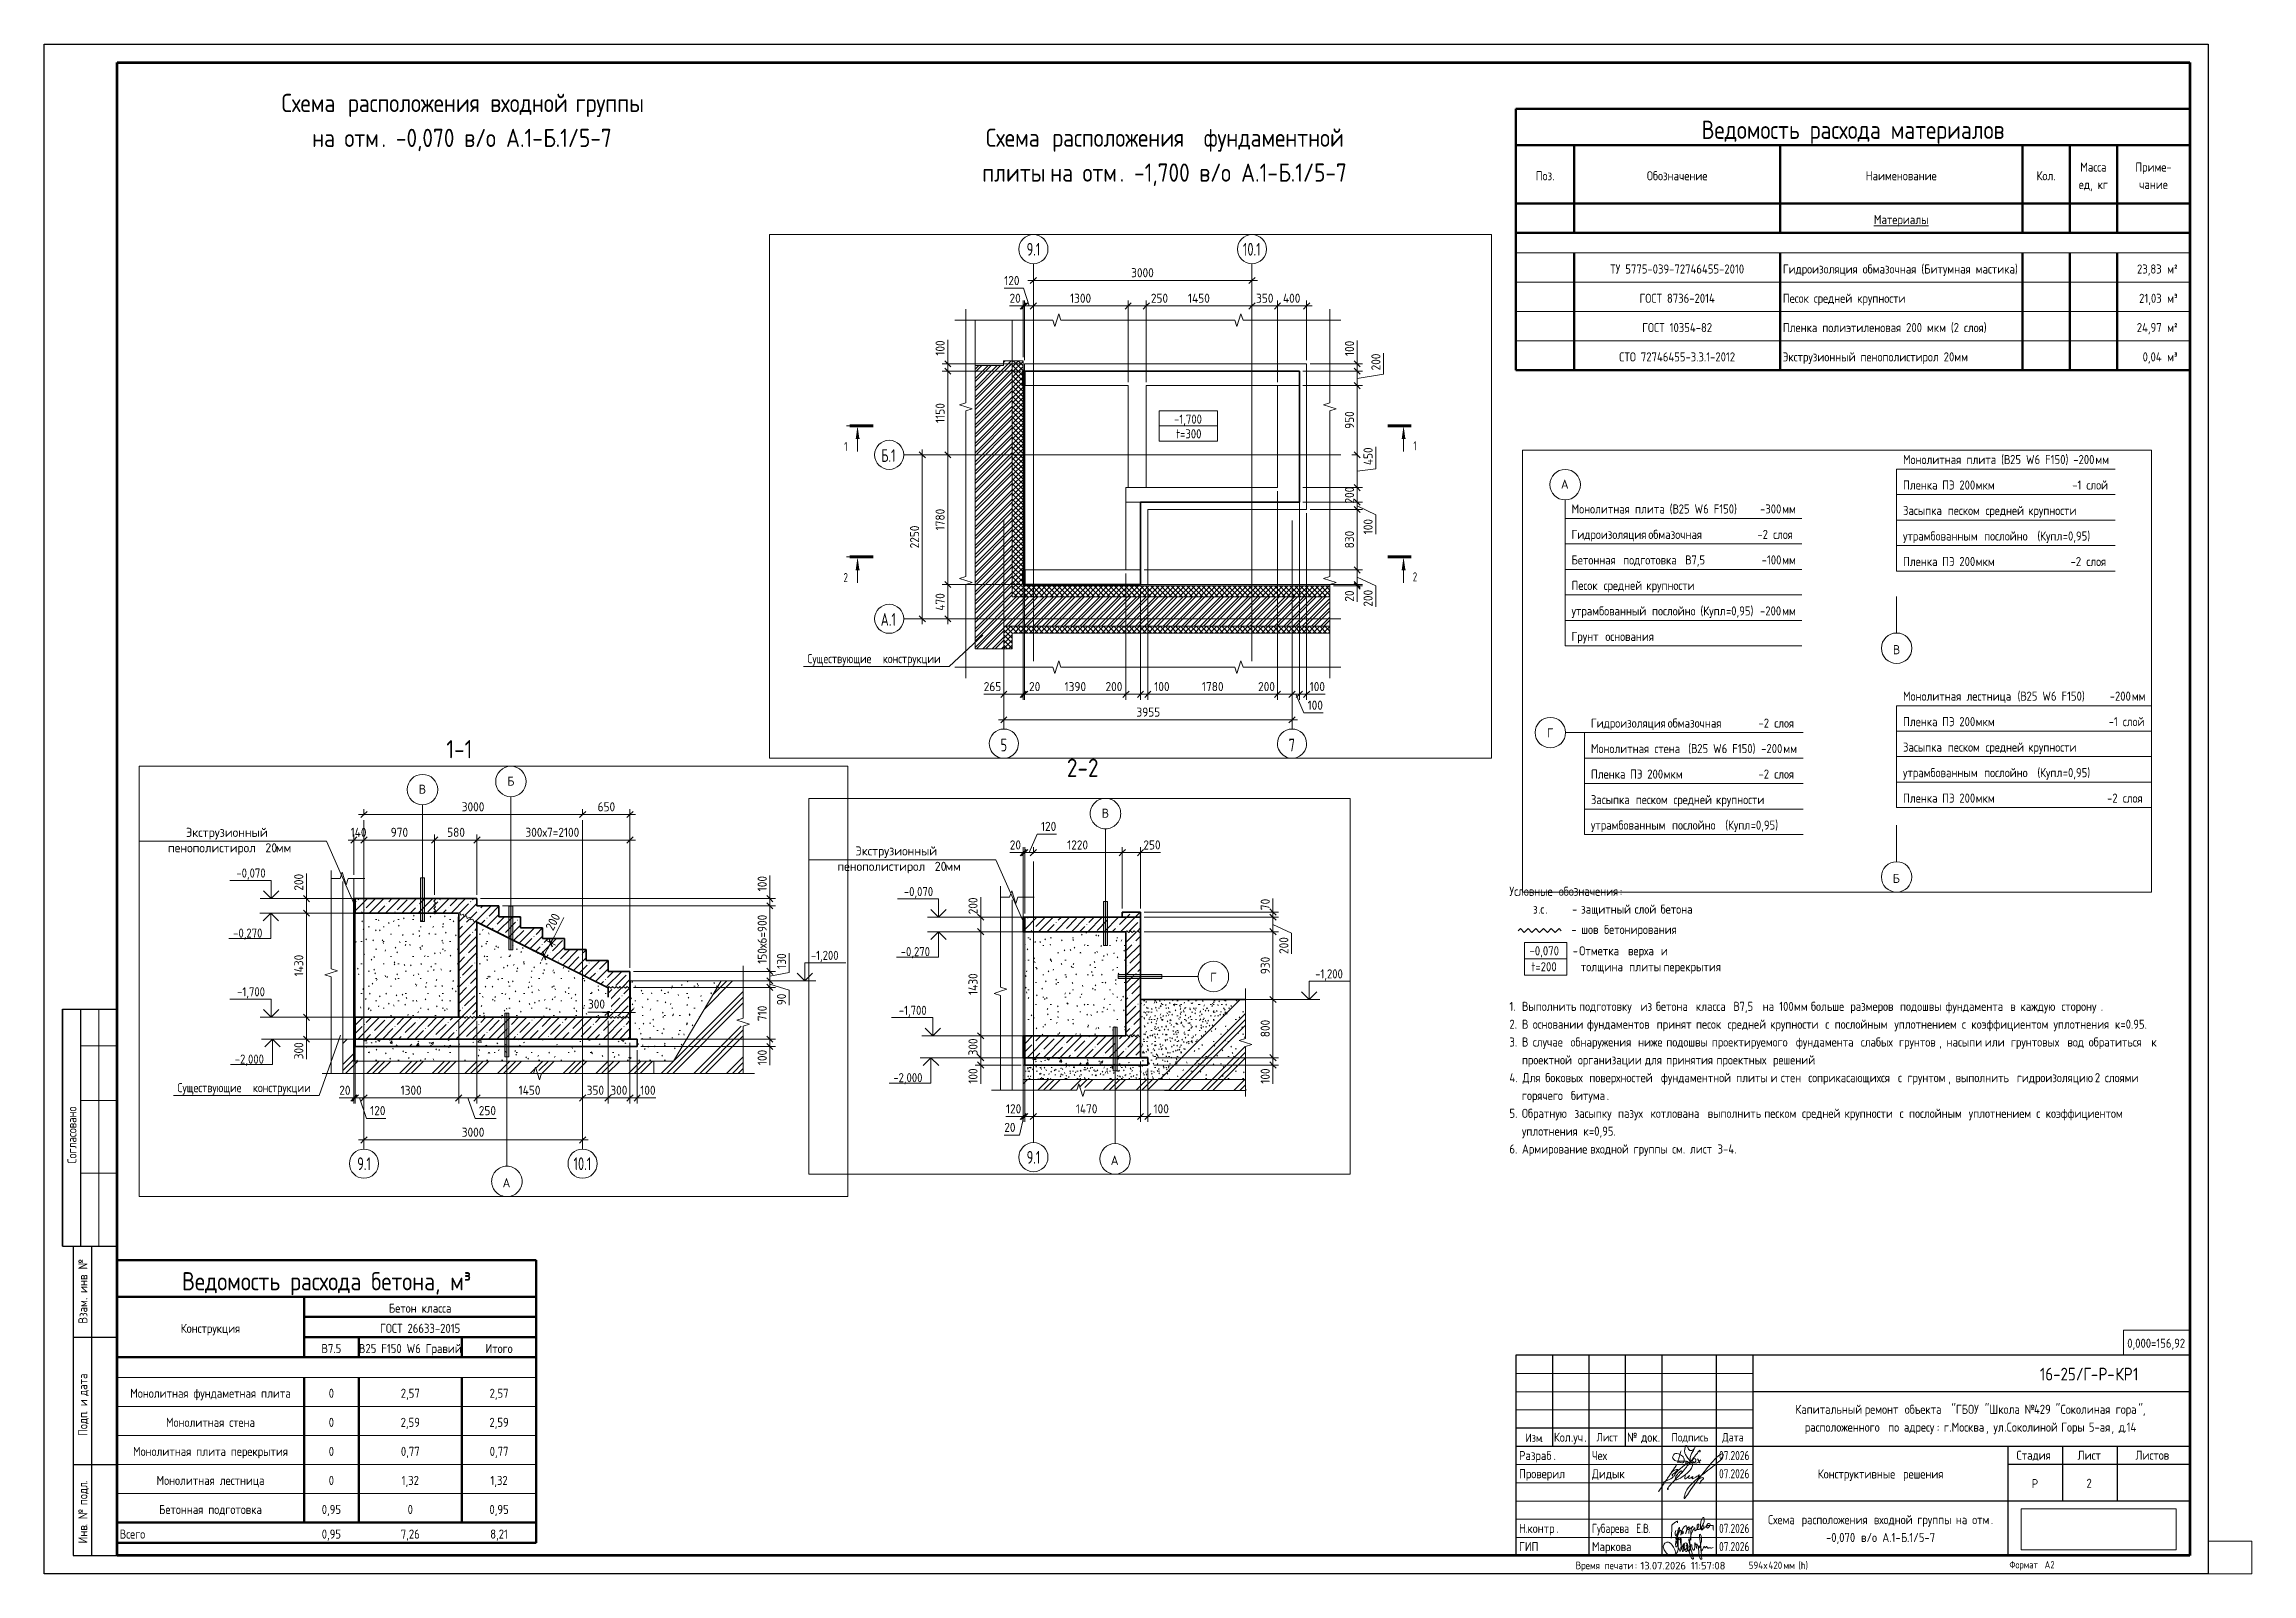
# Paper-space layout 'Layout1' of a CAD drawing. Header units: millimetres. Extents: x -594 to 12, y 0 to 420.
# The model-space entities are those that its viewports show. They can reach past a viewport. Long polylines and large blocks are cut down to what shows.
import ezdxf

# ---------------------------------------------------------------- set-up
doc = ezdxf.new("R2010")
doc.units = ezdxf.units.MM
for name, pattern in [('01 Штриховая _4 мм_', [6, 3.5, -2.5]), ('02 Штрихпунктирная _20 мм_', [25, 20, -2.5, 0, -2.5]), ('04 Пунктир 10мм', [10, 0, -10])]:
    doc.linetypes.add(name, pattern=pattern)
doc.layers.add('_NPLT_SIGN', color=5, linetype='Continuous', lineweight=9, plot=False)
doc.layers.add('NPLT_SIGN', color=5, linetype='Continuous', lineweight=9, plot=False)
for name, color, linetype, lineweight in [('AA_Dim', 7, 'Continuous', 9), ('AA_Dim-50', 7, 'Continuous', 9), ('AA_Linii', 7, 'Continuous', 9), ('AA_Oformlenie', 7, 'Continuous', 9), ('AA_Razrez', 7, 'Continuous', 9), ('AA_Vinoska', 7, 'Continuous', 9), ('AA_Visotnaya otmetka', 7, 'Continuous', 9), ('AF_Element', 7, 'Continuous', 20), ('AF_Element_Грунт', 253, 'Continuous', 20), ('AF_Perekritie', 7, 'Continuous', 20), ('AF_Perekritie_Гидроизоляция', 253, 'Continuous', 20), ('AF_Perekritie_Опалубка', 253, 'Continuous', 20), ('AF_Stena', 7, 'Continuous', 60), ('AF_Stena_Гидроизоляция', 253, 'Continuous', 20), ('AF_Stena_Опалубка', 253, 'Continuous', 20), ('Gen_Stamp', 7, 'Continuous', 9), ('Gen_Table', 7, 'Continuous', 9), ('Gen_Text', 7, 'Continuous', 9), ('KR_Fundament', 7, 'Continuous', 20), ('Оси', 7, 'Continuous', 9)]:
    doc.layers.add(name, color=color, linetype=linetype, lineweight=lineweight)
doc.layers.add('AA_NPLT_Vports', color=254, linetype='Continuous', plot=False)
doc.styles.add('GOST Common', font='GOST Common.ttf', dxfattribs={"width": 0.85, "height": 125})
doc.styles.add('GOST Common_1', font='GOST Common.ttf', dxfattribs={"height": 125})
doc.styles.add('GOST Common_2', font='GOST Common.ttf', dxfattribs={"width": 0.9, "height": 2.5})
doc.styles.add('ISOCPEUR', font='isocpeur.ttf', dxfattribs={"width": 0.7, "height": 175})
doc.styles.add('ISOCPEUR_1', font='isocpeur.ttf', dxfattribs={"width": 0.9, "height": 125})
doc.styles.add('ISOCPEUR_10', font='isocpeur.ttf', dxfattribs={"width": 0.85, "height": 3.5})
doc.styles.add('ISOCPEUR_11', font='isocpeur.ttf', dxfattribs={"width": 0.85, "height": 5})
doc.styles.add('ISOCPEUR_12', font='isocpeur.ttf', dxfattribs={"width": 0.75, "height": 2.5})
doc.styles.add('ISOCPEUR_2', font='isocpeur.ttf', dxfattribs={"width": 0.85, "height": 125})
doc.styles.add('ISOCPEUR_3', font='isocpeur.ttf', dxfattribs={"width": 0.7, "height": 125})
doc.styles.add('ISOCPEUR_4', font='isocpeur.ttf', dxfattribs={"width": 0.85, "height": 2.5})
doc.styles.add('ISOCPEUR_5', font='isocpeur.ttf', dxfattribs={"width": 0.85, "height": 2.3})
doc.styles.add('ISOCPEUR_6', font='isocpeur.ttf', dxfattribs={"width": 0.85, "height": 2})
doc.styles.add('ISOCPEUR_7', font='isocpeur.ttf', dxfattribs={"width": 0.85, "height": 2.1})
doc.styles.add('ISOCPEUR_8', font='isocpeur.ttf', dxfattribs={"width": 0.9, "height": 2})
doc.styles.add('ISOCPEUR_9', font='isocpeur.ttf', dxfattribs={"height": 2.1})
doc.dimstyles.new('00_Точн_3_знака__прозр_', dxfattribs={"dimscale": 304.8, "dimtxt": 124.497647, "dimasz": 0.278871, "dimexe": 0.246063, "dimexo": 0.164042, "dimgap": 0.016404, "dimtad": 1, "dimdec": 3, "dimrnd": 0.001, "dimdsep": 46, "dimtxsty": 'ISOCPEUR_1', "dimblk1": 'OBLIQUE', "dimblk2": 'OBLIQUE', "dimsah": 1, "dimcen": 0.09, "dimdle": 0.246063, "dimazin": 0, "dimtfac": 1, "dimtdec": 4, "dimtix": 1, "dimtmove": 0, "dimatfit": 3, "dimfxl": 1, "dimtvp": 1, "dimtolj": 1, "dimtzin": 0, "dimlwd": 18, "dimlwe": 18, "dimarcsym": 2})
doc.dimstyles.new('00_Точн_3_знака__прозр__1', dxfattribs={"dimscale": 304.8, "dimtxt": 124.497647, "dimasz": 0.278871, "dimexe": 0.246063, "dimexo": 0.164042, "dimgap": 0.016404, "dimtad": 1, "dimdec": 3, "dimrnd": 0.001, "dimdsep": 46, "dimtxsty": 'ISOCPEUR_1', "dimblk1": 'OBLIQUE', "dimblk2": 'OBLIQUE', "dimsah": 1, "dimcen": 0.09, "dimdle": 0.246063, "dimazin": 0, "dimtfac": 1, "dimtdec": 4, "dimtix": 1, "dimtmove": 1, "dimatfit": 3, "dimfxl": 1, "dimtvp": 1, "dimtolj": 1, "dimtzin": 0, "dimlwd": 18, "dimlwe": 18, "dimarcsym": 2})
doc.dimstyles.new('01_Точн_3_знака__непрозр_', dxfattribs={"dimscale": 304.8, "dimtxt": 124.497647, "dimasz": 0.278871, "dimexe": 0.246063, "dimexo": 0.164042, "dimgap": 0.04101, "dimtad": 1, "dimdec": 3, "dimrnd": 0.001, "dimdsep": 46, "dimtxsty": 'ISOCPEUR_1', "dimblk1": 'OBLIQUE', "dimblk2": 'OBLIQUE', "dimsah": 1, "dimcen": 0.09, "dimdle": 0.246063, "dimazin": 0, "dimtfac": 1, "dimtdec": 4, "dimtix": 1, "dimtmove": 1, "dimatfit": 3, "dimfxl": 1, "dimtvp": 1, "dimtfill": 1, "dimtolj": 1, "dimtzin": 0, "dimlwd": 18, "dimlwe": 18, "dimarcsym": 2})
doc.dimstyles.new('05_Округл_1мм__прозр_', dxfattribs={"dimscale": 304.8, "dimtxt": 124.497647, "dimasz": 0.278871, "dimexe": 0.246063, "dimexo": 0.164042, "dimgap": 0.016404, "dimtad": 1, "dimdec": 0, "dimdsep": 46, "dimtxsty": 'ISOCPEUR_1', "dimblk1": 'OBLIQUE', "dimblk2": 'OBLIQUE', "dimsah": 1, "dimcen": 0.09, "dimdle": 0.246063, "dimazin": 0, "dimtfac": 1, "dimtdec": 4, "dimtix": 1, "dimtmove": 1, "dimatfit": 3, "dimfxl": 1, "dimtvp": 1, "dimtolj": 1, "dimtzin": 0, "dimlwd": 18, "dimlwe": 18, "dimarcsym": 2})
doc.dimstyles.new('05_Округл_1мм__прозр__1', dxfattribs={"dimscale": 304.8, "dimtxt": 124.497647, "dimasz": 0.278871, "dimexe": 0.246063, "dimexo": 0.164042, "dimgap": 0.016404, "dimtad": 1, "dimdec": 0, "dimdsep": 46, "dimtxsty": 'ISOCPEUR_1', "dimblk1": 'OBLIQUE', "dimblk2": 'OBLIQUE', "dimsah": 1, "dimcen": 0.09, "dimdle": 0.246063, "dimazin": 0, "dimtfac": 1, "dimtdec": 4, "dimtix": 1, "dimtmove": 0, "dimatfit": 3, "dimfxl": 1, "dimtvp": 1, "dimtolj": 1, "dimtzin": 0, "dimlwd": 18, "dimlwe": 18, "dimarcsym": 2})
doc.dimstyles.new('05_Округл_5мм__прозр_', dxfattribs={"dimscale": 304.8, "dimtxt": 124.497647, "dimasz": 0.278871, "dimexe": 0.246063, "dimexo": 0.164042, "dimgap": 0.016404, "dimtad": 1, "dimdec": 0, "dimrnd": 5, "dimdsep": 46, "dimtxsty": 'ISOCPEUR_1', "dimblk1": 'OBLIQUE', "dimblk2": 'OBLIQUE', "dimsah": 1, "dimcen": 0.09, "dimdle": 0.246063, "dimazin": 0, "dimtfac": 1, "dimtdec": 4, "dimtix": 1, "dimtmove": 1, "dimatfit": 3, "dimfxl": 1, "dimtvp": 1, "dimtolj": 1, "dimtzin": 0, "dimlwd": 18, "dimlwe": 18, "dimarcsym": 2})
doc.dimstyles.new('05_Округл_5мм__прозр__1', dxfattribs={"dimscale": 304.8, "dimtxt": 124.497647, "dimasz": 0.278871, "dimexe": 0.246063, "dimexo": 0.164042, "dimgap": 0.016404, "dimtad": 1, "dimdec": 0, "dimrnd": 5, "dimdsep": 46, "dimtxsty": 'ISOCPEUR_1', "dimblk1": 'OBLIQUE', "dimblk2": 'OBLIQUE', "dimsah": 1, "dimcen": 0.09, "dimdle": 0.246063, "dimazin": 0, "dimtfac": 1, "dimtdec": 4, "dimtix": 1, "dimtmove": 0, "dimatfit": 3, "dimfxl": 1, "dimtvp": 1, "dimtolj": 1, "dimtzin": 0, "dimlwd": 18, "dimlwe": 18, "dimarcsym": 2})
picture_1 = doc.add_image_def('image1.jpg', size_in_pixel=(1429, 378))
pattern_1 = [(45, (36312.04, -1067.63), (-112.253, 112.253), []), (45, (36424.3, -1067.63), (-112.253, 112.253), [198.438, -39.688, 1.676, -38.011])]
pattern_2 = [(45, (36312.043, -1067.63), (-35.3553, 35.3553), []), (135, (36312.043, -1067.63), (-35.3553, -35.3553), [])]
pattern_3 = [(0, (25968.44, -1067.63), (406.4, 101.6), [16.764, -288.036, 16.764, -288.036, -1625.6]), (0, (25968.44, -1067.63), (406.4, 101.6), [-609.6, 16.764, -592.836, 16.764, -288.036, -711.2]), (0, (25968.44, -1067.63), (406.4, 101.6), [-1524, 16.764, -186.436, 16.764, -491.236]), (120, (26120.83, -1016.83), (-291.1882, 301.1527), [16.764, -288.036, 16.764, -1913.636]), (120, (26120.83, -1016.83), (-291.1882, 301.1527), [-321.564, -288.036, 16.764, -592.836, -1016]), (120, (26120.83, -1016.83), (-291.1882, 301.1527), [-1219.2, 16.764, -288.036, 16.764, -694.436]), (120, (26120.83, -1016.83), (-291.1882, 301.1527), [-1540.764, -186.436, 16.764, -491.236]), (240, (26171.63, -813.63), (-115.2118, -402.7527), [16.764, -288.036, 16.764, -1913.636]), (240, (26171.63, -813.63), (-115.2118, -402.7527), [-321.564, -288.036, 16.764, -592.836, -1016]), (240, (26171.63, -813.63), (-115.2118, -402.7527), [-1219.2, 16.764, -288.036, 16.764, -694.436]), (240, (26171.63, -813.63), (-115.2118, -402.7527), [-1540.764, -186.436, 16.764, -491.236])]
pattern_4 = [(45, (21596.91, 0), (-35.35534, 35.35534), []), (135, (21596.91, 0), (-35.35534, -35.35534), [])]
pattern_5 = [(45, (57679.5, -1067.63), (-112.253, 112.253), []), (45, (57791.76, -1067.63), (-112.253, 112.253), [198.438, -39.688, 1.676, -38.011])]
pattern_6 = [(45, (57679.507, -1067.63), (-35.3553, 35.3553), []), (135, (57679.507, -1067.63), (-35.3553, -35.3553), [])]

psp = doc.layouts.get("Layout1")

# ---------------------------------------------------------------- texts
at = {"layer": 'AA_Vinoska', "char_height": 2.5, "attachment_point": 1}
for s, insert, width, style in [(' - ', (-176.15, 178.17), 4.9745, 'ISOCPEUR_4'), ('шов', (-172.05, 178.17), 5.9966, 'ISOCPEUR_4'), ('\\fISOCPEUR|b0|i0|c204|p34|;\\W.85; ', (-167.1, 178.17), 1.5673, 'ISOCPEUR_4'), ('бетонирования', (-165.81, 178.17), 24.5998, 'ISOCPEUR_4'), ('-0,070', (-186.28, 172.32), 10.6785, 'GOST Common_2'), (' - ', (-175.79, 172.31), 3.824, 'GOST Common_2'), ('Отметка', (-172.64, 172.31), 15.2962, 'GOST Common_2'), ('\\fGOST Common|b0|i0|c204|p34|;\\W.9; ', (-160.02, 172.31), 0.938, 'GOST Common_2'), ('верха', (-159.24, 172.31), 9.957, 'GOST Common_2'), ('\\fGOST Common|b0|i0|c204|p34|;\\W.9; ', (-151.03, 172.31), 0.938, 'GOST Common_2'), ('\\fGOST Common|b0|i0|c204|p34|;\\W.9;и', (-150.25, 172.31), 1.9481, 'GOST Common_2'), ('t=200', (-185.77, 167.94), 9.4519, 'GOST Common_2'), ('толщина', (-172.2, 167.93), 15.1519, 'GOST Common_2'), ('\\fGOST Common|b0|i0|c204|p34|;\\W.9; ', (-159.7, 167.93), 0.938, 'GOST Common_2'), ('плиты', (-158.92, 167.93), 10.462, 'GOST Common_2'), ('\\fGOST Common|b0|i0|c204|p34|;\\W.9; ', (-150.29, 167.93), 0.938, 'GOST Common_2'), ('перекрытия', (-149.52, 167.93), 20.2025, 'GOST Common_2'), ('Разраб', (-189.15, 33.74), 11.5162, 'ISOCPEUR_4'), ('\\fISOCPEUR|b0|i0|c204|p34|;\\W.85;.', (-179.65, 33.74), 0.7496, 'ISOCPEUR_4'), ('Чех', (-169.15, 33.74), 5.724, 'ISOCPEUR_4'), ('07.2026', (-134.26, 33.74), 10.4019, 'ISOCPEUR_12'), ('Проверил', (-189.15, 28.74), 14.9234, 'ISOCPEUR_4'), ('Дидык', (-169.15, 28.74), 9.8808, 'ISOCPEUR_4'), ('07.2026', (-134.26, 28.74), 10.4019, 'ISOCPEUR_12'), ('\\fISOCPEUR|b0|i0|c204|p34|;\\W.85;Н', (-189.15, 13.74), 2.0443, 'ISOCPEUR_4'), ('контр', (-186.85, 13.74), 9.6764, 'ISOCPEUR_4'), ('Губарева', (-169.15, 13.74), 13.3481, 'ISOCPEUR_12'), ('\\fISOCPEUR|b0|i0|c204|p34|;\\W.75; ', (-158.14, 13.74), 1.3829, 'ISOCPEUR_12'), ('\\fISOCPEUR|b0|i0|c204|p34|;\\W.75;Е', (-157, 13.74), 1.6234, 'ISOCPEUR_12'), ('\\fISOCPEUR|b0|i0|c204|p34|;\\W.75;В', (-155.11, 13.74), 1.8038, 'ISOCPEUR_12'), ('07.2026', (-134.26, 13.74), 10.4019, 'ISOCPEUR_12'), ('ГИП', (-189.15, 8.74), 5.9285, 'ISOCPEUR_4'), ('\\fISOCPEUR|b0|i0|c204|p34|;\\W.85;.', (-187.47, 13.74), 0.7496, 'ISOCPEUR_4'), ('\\fISOCPEUR|b0|i0|c204|p34|;\\W.85;.', (-178.86, 13.74), 0.7496, 'ISOCPEUR_4'), ('Маркова', (-169.15, 8.74), 13.765, 'ISOCPEUR_4'), ('\\fISOCPEUR|b0|i0|c204|p34|;\\W.75;.', (-155.66, 13.74), 0.6614, 'ISOCPEUR_12'), ('\\fISOCPEUR|b0|i0|c204|p34|;\\W.75;.', (-153.62, 13.74), 0.6614, 'ISOCPEUR_12'), ('07.2026', (-134.26, 8.74), 10.4019, 'ISOCPEUR_12')]:
    psp.add_mtext(s, dxfattribs=dict(at, insert=insert, width=width, style=style))
at = {"layer": 'Gen_Stamp', "attachment_point": 1}
for s, insert, char_height, width, style in [('0,000=156,92', (-22.2, 64.57), 2.5, 19.6253, 'ISOCPEUR_4'), ('16-25/', (-46.18, 56.59), 3.5, 14.4464, 'ISOCPEUR_10'), ('\\fISOCPEUR|b0|i0|c204|p34|;\\W.85;Г', (-34.26, 56.59), 3.5, 2.5213, 'ISOCPEUR_10'), ('\\fISOCPEUR|b0|i0|c204|p34|;\\W.85;-', (-32.18, 56.59), 3.5, 2.5213, 'ISOCPEUR_10'), ('\\fISOCPEUR|b0|i0|c204|p34|;\\W.85;Р', (-30.1, 56.59), 3.5, 2.9302, 'ISOCPEUR_10'), ('\\fISOCPEUR|b0|i0|c204|p34|;\\W.85;-', (-27.68, 56.59), 3.5, 2.5213, 'ISOCPEUR_10'), ('КР', (-25.45, 56.59), 3.5, 5.8603, 'ISOCPEUR_10'), ('\\fISOCPEUR|b0|i0|c204|p34|;\\W.85;1', (-20.62, 56.59), 3.5, 1.8399, 'ISOCPEUR_10'), ('Капитальный', (-113.31, 46.43), 2.5, 21.5333, 'ISOCPEUR_4'), ('\\fISOCPEUR|b0|i0|c204|p34|;\\W.85; ', (-95.54, 46.43), 2.5, 1.5673, 'ISOCPEUR_4'), ('ремонт', (-94.25, 46.43), 2.5, 11.7207, 'ISOCPEUR_4'), ('\\fISOCPEUR|b0|i0|c204|p34|;\\W.85; ', (-84.57, 46.43), 2.5, 1.5673, 'ISOCPEUR_4'), ('объекта', (-83.28, 46.43), 2.5, 13.9013, 'ISOCPEUR_4'), (' "', (-71.81, 46.43), 2.5, 3.1346, 'ISOCPEUR_4'), ('ГБОУ', (-69.23, 46.43), 2.5, 7.9728, 'ISOCPEUR_4'), (' "', (-62.65, 46.43), 2.5, 3.1346, 'ISOCPEUR_4'), ('Школа', (-60.06, 46.43), 2.5, 10.1534, 'ISOCPEUR_4'), ('\\fISOCPEUR|b0|i0|c204|p34|;\\W.85; ', (-51.68, 46.43), 2.5, 1.5673, 'ISOCPEUR_4'), ('\\fISOCPEUR|b0|i0|c204|p34|;\\W.85;№', (-50.39, 46.43), 2.5, 3.1346, 'ISOCPEUR_4'), ('429 "', (-47.8, 46.43), 2.5, 8.8586, 'ISOCPEUR_4'), ('Соколиная', (-40.5, 46.43), 2.5, 16.7633, 'ISOCPEUR_4'), ('\\fISOCPEUR|b0|i0|c204|p34|;\\W.85; ', (-26.66, 46.43), 2.5, 1.5673, 'ISOCPEUR_4'), ('гора', (-25.37, 46.43), 2.5, 7.5639, 'ISOCPEUR_4'), ('",', (-19.13, 46.43), 2.5, 2.4532, 'ISOCPEUR_4'), ('расположенного', (-110.72, 41.53), 2.5, 26.1671, 'ISOCPEUR_4'), ('\\fISOCPEUR|b0|i0|c204|p34|;\\W.85; ', (-89.13, 41.53), 2.5, 1.5673, 'ISOCPEUR_4'), ('по', (-87.84, 41.53), 2.5, 3.6797, 'ISOCPEUR_4'), ('\\fISOCPEUR|b0|i0|c204|p34|;\\W.85; ', (-84.8, 41.53), 2.5, 1.5673, 'ISOCPEUR_4'), ('адресу', (-83.51, 41.53), 2.5, 10.9711, 'ISOCPEUR_4'), (': ', (-74.45, 41.53), 2.5, 2.3169, 'ISOCPEUR_4'), ('\\fISOCPEUR|b0|i0|c204|p34|;\\W.85;г', (-72.54, 41.53), 2.5, 1.8399, 'ISOCPEUR_4'), ('\\fISOCPEUR|b0|i0|c204|p34|;\\W.85;.', (-71.02, 41.53), 2.5, 0.7496, 'ISOCPEUR_4'), ('Москва', (-70.41, 41.53), 2.5, 11.4481, 'ISOCPEUR_4'), (', ', (-60.96, 41.53), 2.5, 2.4532, 'ISOCPEUR_4'), ('ул', (-58.94, 41.53), 2.5, 3.6797, 'ISOCPEUR_4'), ('\\fISOCPEUR|b0|i0|c204|p34|;\\W.85;.', (-55.9, 41.53), 2.5, 0.7496, 'ISOCPEUR_4'), ('Соколиной', (-55.28, 41.53), 2.5, 16.5589, 'ISOCPEUR_4'), ('\\fISOCPEUR|b0|i0|c204|p34|;\\W.85; ', (-41.62, 41.53), 2.5, 1.5673, 'ISOCPEUR_4'), ('Горы', (-40.33, 41.53), 2.5, 7.5639, 'ISOCPEUR_4'), (' 5-', (-34.09, 41.53), 2.5, 5.247, 'ISOCPEUR_4'), ('ая', (-29.76, 41.53), 2.5, 3.8842, 'ISOCPEUR_4'), (', ', (-26.55, 41.53), 2.5, 2.4532, 'ISOCPEUR_4'), ('\\fISOCPEUR|b0|i0|c204|p34|;\\W.85;д', (-24.53, 41.53), 2.5, 1.8399, 'ISOCPEUR_4'), ('.14', (-23.01, 41.53), 2.5, 4.0886, 'ISOCPEUR_4'), ('Конструктивные', (-107.15, 28.68), 2.5, 26.8485, 'ISOCPEUR_4'), ('\\fISOCPEUR|b0|i0|c204|p34|;\\W.85; ', (-85, 28.68), 2.5, 1.5673, 'ISOCPEUR_4'), ('решения', (-83.71, 28.68), 2.5, 13.3561, 'ISOCPEUR_4'), ('\\fISOCPEUR|b0|i0|c204|p34|;\\W.85;2', (-33.39, 26.12), 2.5, 1.8399, 'ISOCPEUR_4'), ('Схема', (-120.81, 16.13), 2.5, 9.6082, 'ISOCPEUR_4'), ('\\fISOCPEUR|b0|i0|c204|p34|;\\W.85; ', (-112.89, 16.13), 2.5, 1.5673, 'ISOCPEUR_4'), ('расположения', (-111.59, 16.13), 2.5, 22.4873, 'ISOCPEUR_4'), ('\\fISOCPEUR|b0|i0|c204|p34|;\\W.85; ', (-93.04, 16.13), 2.5, 1.5673, 'ISOCPEUR_4'), ('входной', (-91.75, 16.13), 2.5, 12.8791, 'ISOCPEUR_4'), ('\\fISOCPEUR|b0|i0|c204|p34|;\\W.85; ', (-81.12, 16.13), 2.5, 1.5673, 'ISOCPEUR_4'), ('группы', (-79.83, 16.13), 2.5, 11.2437, 'ISOCPEUR_4'), ('\\fISOCPEUR|b0|i0|c204|p34|;\\W.85; ', (-70.55, 16.13), 2.5, 1.5673, 'ISOCPEUR_4'), ('на', (-69.26, 16.13), 2.5, 3.8842, 'ISOCPEUR_4'), ('\\fISOCPEUR|b0|i0|c204|p34|;\\W.85; ', (-66.05, 16.13), 2.5, 1.5673, 'ISOCPEUR_4'), ('отм', (-64.76, 16.13), 2.5, 6.2011, 'ISOCPEUR_4'), ('\\fISOCPEUR|b0|i0|c204|p34|;\\W.85;.', (-59.64, 16.13), 2.5, 0.7496, 'ISOCPEUR_4'), ('-0,070 ', (-104.9, 11.24), 2.5, 11.6525, 'ISOCPEUR_4'), ('\\fISOCPEUR|b0|i0|c204|p34|;\\W.85;в', (-95.29, 11.24), 2.5, 1.8399, 'ISOCPEUR_4'), ('\\fISOCPEUR|b0|i0|c204|p34|;\\W.85;/', (-93.77, 11.24), 2.5, 1.8399, 'ISOCPEUR_4'), ('\\fISOCPEUR|b0|i0|c204|p34|;\\W.85;о', (-92.25, 11.24), 2.5, 1.8399, 'ISOCPEUR_4'), ('\\fISOCPEUR|b0|i0|c204|p34|;\\W.85; ', (-90.73, 11.24), 2.5, 1.5673, 'ISOCPEUR_4'), ('\\fISOCPEUR|b0|i0|c204|p34|;\\W.85;А', (-89.44, 11.24), 2.5, 2.3169, 'ISOCPEUR_4'), ('.1-', (-87.53, 11.24), 2.5, 3.8842, 'ISOCPEUR_4'), ('\\fISOCPEUR|b0|i0|c204|p34|;\\W.85;Б', (-84.32, 11.24), 2.5, 2.0443, 'ISOCPEUR_4'), ('.1/5-7', (-82.64, 11.24), 2.5, 9.4038, 'ISOCPEUR_4')]:
    psp.add_mtext(s, dxfattribs=dict(at, insert=insert, char_height=char_height, width=width, style=style))
at = {"layer": 'Gen_Stamp', "insert": (-155.83, 3.3), "char_height": 2.1, "width": 27.6083, "attachment_point": 1, "line_spacing_factor": 1.149209, "style": 'ISOCPEUR_9'}
psp.add_mtext('13.07.2026 11:57:08', dxfattribs=at)
at = {"layer": 'Gen_Table', "line_spacing_factor": 1.149209}
for s, insert, char_height, width, attachment_point, style in [('Ведомость расхода материалов', (-97.5, 398.98), 5, 101.9419, 2, 'ISOCPEUR_11'), ('Поз.', (-182, 385.11), 2.5, 6.1548, 2, 'ISOCPEUR_4'), ('Обозначение', (-145.75, 385.11), 2.5, 19.749, 2, 'ISOCPEUR_4'), ('Наименование', (-84.25, 385.11), 2.5, 22.1093, 2, 'ISOCPEUR_4'), ('Кол.', (-44.5, 385.11), 2.5, 6.2743, 2, 'ISOCPEUR_4'), ('Масса\\Pед, кг', (-31.5, 387.5), 2.5, 9.4114, 2, 'ISOCPEUR_4'), ('Приме-\\Pчание', (-15, 387.5), 2.5, 11.0547, 2, 'ISOCPEUR_4'), ('\\LМатериалы', (-84.25, 373.09), 2.5, 17.5978, 2, 'ISOCPEUR_4'), ('ТУ 5775-039-72746455-2010', (-145.75, 359.51), 2.5, 44.2485, 2, 'ISOCPEUR_4'), ('Гидроизоляция обмазочная (Битумная мастика)', (-116.75, 359.51), 2.5, 76.3967, 1, 'ISOCPEUR_4'), ('23,83', (-12.75, 359.51), 2.5, 7.9175, 3, 'ISOCPEUR_4'), ('м\\fISOCPEUR|b0|i0|c238|p34|;\\W.85;²', (-11.25, 359.51), 2.5, 3.4957, 1, 'ISOCPEUR_4'), ('Песок средней крупности', (-116.75, 351.47), 2.5, 39.9462, 1, 'ISOCPEUR_4'), ('м\\fISOCPEUR|b0|i0|c238|p34|;\\W.85;³', (-11.25, 351.47), 2.5, 3.3762, 1, 'ISOCPEUR_4'), ('ГОСТ 8736-2014', (-145.75, 351.47), 2.5, 24.619, 2, 'ISOCPEUR_4'), ('21,03', (-12.75, 351.47), 2.5, 7.4096, 3, 'ISOCPEUR_4'), ('ГОСТ 10354-82', (-145.75, 343.43), 2.5, 22.8563, 2, 'ISOCPEUR_4'), ('Пленка полиэтиленовая 200 мкм (2 слоя)', (-116.75, 343.43), 2.5, 65.581, 1, 'ISOCPEUR_4'), ('24,97', (-12.75, 343.43), 2.5, 8.1565, 3, 'ISOCPEUR_4'), ('м\\fISOCPEUR|b0|i0|c238|p34|;\\W.85;²', (-11.25, 343.43), 2.5, 3.4957, 1, 'ISOCPEUR_4'), ('СТО 72746455-3.3.1-2012', (-145.75, 335.38), 2.5, 38.1834, 2, 'ISOCPEUR_4'), ('Экструзионный пенополистирол 20мм', (-116.75, 335.38), 2.5, 58.9483, 1, 'ISOCPEUR_4'), ('0,04', (-12.75, 335.38), 2.5, 6.3938, 3, 'ISOCPEUR_4'), ('м\\fISOCPEUR|b0|i0|c238|p34|;\\W.85;³', (-11.25, 335.38), 2.5, 3.3762, 1, 'ISOCPEUR_4'), ('Ведомость расхода бетона, м\\fISOCPEUR|b0|i0|c238|p34|;\\W.85;³', (-516.46, 82.84), 5, 98.3566, 2, 'ISOCPEUR_11'), ('Бетон класса', (-490.79, 74.2), 2.5, 21.5715, 2, 'ISOCPEUR_4'), ('Конструкция', (-548.34, 68.66), 2.5, 20.1075, 2, 'ISOCPEUR_4'), ('ГОСТ 26633-2015', (-490.79, 68.66), 2.5, 26.1428, 2, 'ISOCPEUR_4'), ('В7.5', (-515.16, 63.12), 2.5, 6.2743, 2, 'ISOCPEUR_4'), ('B25 F150 W6 Гравий', (-493.5, 63.12), 2.5, 31.8793, 2, 'ISOCPEUR_4'), ('Итого', (-469.13, 63.12), 2.5, 9.5608, 2, 'ISOCPEUR_4'), ('Монолитная фундаметная плита', (-548.34, 50.83), 2.5, 52.5545, 2, 'ISOCPEUR_4'), ('\\fISOCPEUR|b0|i0|c204|p34|;\\W.85;0', (-515.16, 50.83), 2.5, 1.7628, 2, 'ISOCPEUR_4'), ('2,57', (-493.5, 50.83), 2.5, 6.1548, 2, 'ISOCPEUR_4'), ('2,57', (-469.13, 50.83), 2.5, 6.1548, 2, 'ISOCPEUR_4'), ('Монолитная стена', (-548.34, 42.85), 2.5, 29.6683, 2, 'ISOCPEUR_4'), ('\\fISOCPEUR|b0|i0|c204|p34|;\\W.85;0', (-515.16, 42.85), 2.5, 1.7628, 2, 'ISOCPEUR_4'), ('2,59', (-493.5, 42.85), 2.5, 6.1548, 2, 'ISOCPEUR_4'), ('2,59', (-469.13, 42.85), 2.5, 6.1548, 2, 'ISOCPEUR_4'), ('Монолитная плита перекрытия', (-548.34, 34.88), 2.5, 49.8057, 2, 'ISOCPEUR_4'), ('\\fISOCPEUR|b0|i0|c204|p34|;\\W.85;0', (-515.16, 34.88), 2.5, 1.7628, 2, 'ISOCPEUR_4'), ('0,77', (-493.5, 34.88), 2.5, 6.1548, 2, 'ISOCPEUR_4'), ('0,77', (-469.13, 34.88), 2.5, 6.1548, 2, 'ISOCPEUR_4'), ('Монолитная лестница', (-548.34, 26.9), 2.5, 35.1957, 2, 'ISOCPEUR_4'), ('\\fISOCPEUR|b0|i0|c204|p34|;\\W.85;0', (-515.16, 26.9), 2.5, 1.7628, 2, 'ISOCPEUR_4'), ('1,32', (-493.5, 26.9), 2.5, 5.6468, 2, 'ISOCPEUR_4'), ('1,32', (-469.13, 26.9), 2.5, 5.6468, 2, 'ISOCPEUR_4'), ('Бетонная подготовка', (-548.34, 18.93), 2.5, 34.9566, 2, 'ISOCPEUR_4'), ('0,95', (-515.16, 18.93), 2.5, 6.1548, 2, 'ISOCPEUR_4'), ('\\fISOCPEUR|b0|i0|c204|p34|;\\W.85;0', (-493.5, 18.93), 2.5, 1.7628, 2, 'ISOCPEUR_4'), ('0,95', (-469.13, 18.93), 2.5, 6.1548, 2, 'ISOCPEUR_4'), ('Всего', (-573.25, 12.17), 2.5, 8.784, 1, 'ISOCPEUR_4'), ('0,95', (-515.16, 12.17), 2.5, 6.1548, 2, 'ISOCPEUR_4'), ('7,26', (-493.5, 12.17), 2.5, 6.1548, 2, 'ISOCPEUR_4'), ('8,21', (-469.13, 12.17), 2.5, 5.6468, 2, 'ISOCPEUR_4')]:
    psp.add_mtext(s, dxfattribs=dict(at, insert=insert, char_height=char_height, width=width, attachment_point=attachment_point, style=style))
at = {"layer": 'Gen_Text', "attachment_point": 1}
for s, insert, char_height, width, style in [('Схема', (-528.83, 406.35), 5, 19.012, 'ISOCPEUR_11'), ('\\fISOCPEUR|b0|i0|c204|p34|;\\W.85; ', (-513.15, 406.35), 5, 3.0665, 'ISOCPEUR_11'), ('\\fISOCPEUR|b0|i0|c204|p34|;\\W.85; ', (-474.07, 406.35), 5, 3.0665, 'ISOCPEUR_11'), ('входной', (-471.54, 406.35), 5, 25.2812, 'ISOCPEUR_11'), ('\\fISOCPEUR|b0|i0|c204|p34|;\\W.85; ', (-450.68, 406.35), 5, 3.0665, 'ISOCPEUR_11'), ('расположения', (-510.62, 406.35), 5, 44.2932, 'ISOCPEUR_11'), ('группы', (-448.15, 406.35), 5, 22.1466, 'ISOCPEUR_11'), ('на', (-520.46, 396.76), 5, 7.7002, 'ISOCPEUR_11'), ('\\fISOCPEUR|b0|i0|c204|p34|;\\W.85; ', (-514.1, 396.76), 5, 3.0665, 'ISOCPEUR_11'), ('отм', (-511.57, 396.76), 5, 12.334, 'ISOCPEUR_11'), ('. -0,070 ', (-501.4, 396.76), 5, 27.5299, 'ISOCPEUR_11'), ('\\fISOCPEUR|b0|i0|c204|p34|;\\W.85;в', (-478.68, 396.76), 5, 3.6116, 'ISOCPEUR_11'), ('\\fISOCPEUR|b0|i0|c204|p34|;\\W.85;/', (-475.7, 396.76), 5, 3.6116, 'ISOCPEUR_11'), ('\\fISOCPEUR|b0|i0|c204|p34|;\\W.85;о', (-472.72, 396.76), 5, 3.6116, 'ISOCPEUR_11'), ('\\fISOCPEUR|b0|i0|c204|p34|;\\W.85; ', (-469.74, 396.76), 5, 3.0665, 'ISOCPEUR_11'), ('\\fISOCPEUR|b0|i0|c204|p34|;\\W.85;А', (-467.21, 396.76), 5, 4.6338, 'ISOCPEUR_11'), ('.1-', (-463.39, 396.76), 5, 7.7684, 'ISOCPEUR_11'), ('\\fISOCPEUR|b0|i0|c204|p34|;\\W.85;Б', (-456.98, 396.76), 5, 4.0886, 'ISOCPEUR_11'), ('.1/5-7', (-453.61, 396.76), 5, 18.6032, 'ISOCPEUR_11'), ('Схема', (-335.5, 396.82), 5, 19.012, 'ISOCPEUR_11'), ('\\fISOCPEUR|b0|i0|c204|p34|;\\W.85; ', (-319.81, 396.82), 5, 3.0665, 'ISOCPEUR_11'), ('расположения', (-317.28, 396.82), 5, 44.2932, 'ISOCPEUR_11'), ('фундаментной', (-275.68, 396.82), 5, 46.3375, 'ISOCPEUR_11'), ('плиты', (-336.51, 387.23), 5, 19.5572, 'ISOCPEUR_11'), ('\\fISOCPEUR|b0|i0|c204|p34|;\\W.85; ', (-320.37, 387.23), 5, 3.0665, 'ISOCPEUR_11'), ('на', (-317.84, 387.23), 5, 7.7002, 'ISOCPEUR_11'), ('\\fISOCPEUR|b0|i0|c204|p34|;\\W.85; ', (-311.49, 387.23), 5, 3.0665, 'ISOCPEUR_11'), ('отм', (-308.96, 387.23), 5, 12.334, 'ISOCPEUR_11'), ('. -1,700 ', (-298.78, 387.23), 5, 26.5078, 'ISOCPEUR_11'), ('\\fISOCPEUR|b0|i0|c204|p34|;\\W.85;в', (-276.91, 387.23), 5, 3.6116, 'ISOCPEUR_11'), ('\\fISOCPEUR|b0|i0|c204|p34|;\\W.85;/', (-273.93, 387.23), 5, 3.6116, 'ISOCPEUR_11'), ('\\fISOCPEUR|b0|i0|c204|p34|;\\W.85;о', (-270.95, 387.23), 5, 3.6116, 'ISOCPEUR_11'), ('\\fISOCPEUR|b0|i0|c204|p34|;\\W.85; ', (-267.97, 387.23), 5, 3.0665, 'ISOCPEUR_11'), ('\\fISOCPEUR|b0|i0|c204|p34|;\\W.85;А', (-265.44, 387.23), 5, 4.6338, 'ISOCPEUR_11'), ('.1-', (-261.62, 387.23), 5, 7.7684, 'ISOCPEUR_11'), ('\\fISOCPEUR|b0|i0|c204|p34|;\\W.85;Б', (-255.21, 387.23), 5, 4.0886, 'ISOCPEUR_11'), ('.1/5-7', (-251.84, 387.23), 5, 18.6032, 'ISOCPEUR_11'), ('1-1', (-483.61, 228.92), 5, 8.7905, 'ISOCPEUR_11'), ('2-2', (-313.27, 223.82), 5, 10.8348, 'ISOCPEUR_11'), ('Условные', (-191.79, 188.65), 2.5, 14.8553, 'ISOCPEUR_4'), ('\\fISOCPEUR|b0|i0|c204|p34|;\\W.85; ', (-179.53, 188.65), 2.5, 1.5673, 'ISOCPEUR_4'), ('обозначения', (-178.24, 188.65), 2.5, 20.3067, 'ISOCPEUR_4'), ('\\fISOCPEUR|b0|i0|c204|p34|;\\W.85;з', (-185.32, 183.75), 2.5, 1.7036, 'ISOCPEUR_4'), ('\\fISOCPEUR|b0|i0|c204|p34|;\\W.85;с', (-183.3, 183.75), 2.5, 1.5673, 'ISOCPEUR_4'), ('.     - ', (-182, 183.75), 2.5, 11.9932, 'ISOCPEUR_4'), ('защитный', (-172.11, 183.75), 2.5, 16.2181, 'ISOCPEUR_4'), ('\\fISOCPEUR|b0|i0|c204|p34|;\\W.85;:', (-161.48, 188.65), 2.5, 0.7496, 'ISOCPEUR_4'), ('\\fISOCPEUR|b0|i0|c204|p34|;\\W.85; ', (-158.73, 183.75), 2.5, 1.5673, 'ISOCPEUR_4'), ('слой', (-157.43, 183.75), 2.5, 7.0869, 'ISOCPEUR_4'), ('\\fISOCPEUR|b0|i0|c204|p34|;\\W.85; ', (-151.59, 183.75), 2.5, 1.5673, 'ISOCPEUR_4'), ('бетона', (-150.29, 183.75), 2.5, 11.7207, 'ISOCPEUR_4'), ('\\fISOCPEUR|b0|i0|c204|p34|;\\W.85;.', (-183.91, 183.75), 2.5, 0.7496, 'ISOCPEUR_4'), ('1.', (-191.79, 157.06), 2.5, 4.1569, 'ISOCPEUR_4'), ('2.', (-191.79, 152.16), 2.5, 4.1569, 'ISOCPEUR_4'), ('Выполнить', (-188.36, 157.06), 2.5, 17.4447, 'ISOCPEUR_4'), ('\\fISOCPEUR|b0|i0|c204|p34|;\\W.85;В', (-188.36, 152.16), 2.5, 2.0443, 'ISOCPEUR_4'), ('\\fISOCPEUR|b0|i0|c204|p34|;\\W.85; ', (-186.67, 152.16), 2.5, 1.5673, 'ISOCPEUR_4'), ('\\fISOCPEUR|b0|i0|c204|p34|;\\W.85; ', (-173.96, 157.06), 2.5, 1.5673, 'ISOCPEUR_4'), ('подготовку', (-172.67, 157.06), 2.5, 18.8757, 'ISOCPEUR_4'), ('\\fISOCPEUR|b0|i0|c204|p34|;\\W.85; ', (-171.77, 152.16), 2.5, 1.5673, 'ISOCPEUR_4'), ('фундаментов', (-170.48, 152.16), 2.5, 21.6015, 'ISOCPEUR_4'), ('\\fISOCPEUR|b0|i0|c204|p34|;\\W.85; ', (-157.1, 157.06), 2.5, 1.5673, 'ISOCPEUR_4'), ('из', (-155.8, 157.06), 2.5, 3.5435, 'ISOCPEUR_4'), ('\\fISOCPEUR|b0|i0|c204|p34|;\\W.85; ', (-152.88, 157.06), 2.5, 1.5673, 'ISOCPEUR_4'), ('\\fISOCPEUR|b0|i0|c204|p34|;\\W.85; ', (-152.65, 152.16), 2.5, 1.5673, 'ISOCPEUR_4'), ('бетона', (-151.59, 157.06), 2.5, 11.7207, 'ISOCPEUR_4'), ('\\fISOCPEUR|b0|i0|c204|p34|;\\W.85; ', (-141.92, 157.06), 2.5, 1.5673, 'ISOCPEUR_4'), ('\\fISOCPEUR|b0|i0|c204|p34|;\\W.85; ', (-141.86, 152.16), 2.5, 1.5673, 'ISOCPEUR_4'), ('класса', (-140.62, 157.06), 2.5, 10.903, 'ISOCPEUR_4'), ('\\fISOCPEUR|b0|i0|c204|p34|;\\W.85; ', (-133.2, 152.16), 2.5, 1.5673, 'ISOCPEUR_4'), ('средней', (-131.91, 152.16), 2.5, 12.6065, 'ISOCPEUR_4'), ('\\fISOCPEUR|b0|i0|c204|p34|;\\W.85; ', (-131.63, 157.06), 2.5, 1.5673, 'ISOCPEUR_4'), ('\\fISOCPEUR|b0|i0|c204|p34|;\\W.85;В', (-130.33, 157.06), 2.5, 2.0443, 'ISOCPEUR_4'), ('7,5  ', (-128.65, 157.06), 2.5, 7.7002, 'ISOCPEUR_4'), ('на', (-122.29, 157.06), 2.5, 3.8842, 'ISOCPEUR_4'), ('\\fISOCPEUR|b0|i0|c204|p34|;\\W.85; ', (-121.51, 152.16), 2.5, 1.5673, 'ISOCPEUR_4'), (' 100', (-119.09, 157.06), 2.5, 6.5418, 'ISOCPEUR_4'), ('мм', (-113.69, 157.06), 2.5, 4.0886, 'ISOCPEUR_4'), ('\\fISOCPEUR|b0|i0|c204|p34|;\\W.85; ', (-110.32, 157.06), 2.5, 1.5673, 'ISOCPEUR_4'), ('больше', (-109.02, 157.06), 2.5, 11.5162, 'ISOCPEUR_4'), ('\\fISOCPEUR|b0|i0|c204|p34|;\\W.85; ', (-106.38, 152.16), 2.5, 1.5673, 'ISOCPEUR_4'), ('\\fISOCPEUR|b0|i0|c204|p34|;\\W.85; ', (-103.8, 152.16), 2.5, 1.5673, 'ISOCPEUR_4'), ('послойным', (-102.5, 152.16), 2.5, 16.6951, 'ISOCPEUR_4'), ('\\fISOCPEUR|b0|i0|c204|p34|;\\W.85; ', (-99.52, 157.06), 2.5, 1.5673, 'ISOCPEUR_4'), ('размеров', (-98.23, 157.06), 2.5, 14.9916, 'ISOCPEUR_4'), ('\\fISOCPEUR|b0|i0|c204|p34|;\\W.85; ', (-85.86, 157.06), 2.5, 1.5673, 'ISOCPEUR_4'), ('подошвы', (-84.57, 157.06), 2.5, 13.5605, 'ISOCPEUR_4'), ('\\fISOCPEUR|b0|i0|c204|p34|;\\W.85; ', (-73.38, 157.06), 2.5, 1.5673, 'ISOCPEUR_4'), ('фундамента', (-72.08, 157.06), 2.5, 19.966, 'ISOCPEUR_4'), ('\\fISOCPEUR|b0|i0|c204|p34|;\\W.85; ', (-68.88, 152.16), 2.5, 1.5673, 'ISOCPEUR_4'), ('\\fISOCPEUR|b0|i0|c204|p34|;\\W.85; ', (-66.29, 152.16), 2.5, 1.5673, 'ISOCPEUR_4'), ('коэффициентом', (-65, 152.16), 2.5, 25.7582, 'ISOCPEUR_4'), ('\\fISOCPEUR|b0|i0|c204|p34|;\\W.85; ', (-55.61, 157.06), 2.5, 1.5673, 'ISOCPEUR_4'), ('\\fISOCPEUR|b0|i0|c204|p34|;\\W.85;в', (-54.32, 157.06), 2.5, 1.8399, 'ISOCPEUR_4'), ('\\fISOCPEUR|b0|i0|c204|p34|;\\W.85; ', (-52.8, 157.06), 2.5, 1.5673, 'ISOCPEUR_4'), ('каждую', (-51.51, 157.06), 2.5, 12.0614, 'ISOCPEUR_4'), ('\\fISOCPEUR|b0|i0|c204|p34|;\\W.85; ', (-43.75, 152.16), 2.5, 1.5673, 'ISOCPEUR_4'), ('\\fISOCPEUR|b0|i0|c204|p34|;\\W.85; ', (-41.56, 157.06), 2.5, 1.5673, 'ISOCPEUR_4'), ('сторону', (-40.26, 157.06), 2.5, 13.0835, 'ISOCPEUR_4'), ('. ', (-29.47, 157.06), 2.5, 2.3169, 'ISOCPEUR_4'), ('\\fISOCPEUR|b0|i0|c204|p34|;\\W.85; ', (-26.88, 152.16), 2.5, 1.5673, 'ISOCPEUR_4'), ('=0.95. ', (-24.07, 152.16), 2.5, 10.4259, 'ISOCPEUR_4'), ('3.', (-191.79, 147.27), 2.5, 4.1569, 'ISOCPEUR_4'), ('\\fISOCPEUR|b0|i0|c204|p34|;\\W.85;В', (-188.36, 147.27), 2.5, 2.0443, 'ISOCPEUR_4'), ('\\fISOCPEUR|b0|i0|c204|p34|;\\W.85; ', (-186.67, 147.27), 2.5, 1.5673, 'ISOCPEUR_4'), ('основании', (-185.38, 152.16), 2.5, 16.4907, 'ISOCPEUR_4'), ('случае', (-185.38, 147.27), 2.5, 10.9711, 'ISOCPEUR_4'), ('\\fISOCPEUR|b0|i0|c204|p34|;\\W.85; ', (-176.32, 147.27), 2.5, 1.5673, 'ISOCPEUR_4'), ('обнаружения', (-175.03, 147.27), 2.5, 20.92, 'ISOCPEUR_4'), ('\\fISOCPEUR|b0|i0|c204|p34|;\\W.85; ', (-157.77, 147.27), 2.5, 1.5673, 'ISOCPEUR_4'), ('ниже', (-156.48, 147.27), 2.5, 7.8365, 'ISOCPEUR_4'), ('принят', (-151.36, 152.16), 2.5, 11.5162, 'ISOCPEUR_4'), ('\\fISOCPEUR|b0|i0|c204|p34|;\\W.85; ', (-150.01, 147.27), 2.5, 1.5673, 'ISOCPEUR_4'), ('подошвы', (-148.72, 147.27), 2.5, 13.5605, 'ISOCPEUR_4'), ('песок', (-140.57, 152.16), 2.5, 8.9268, 'ISOCPEUR_4'), ('\\fISOCPEUR|b0|i0|c204|p34|;\\W.85; ', (-137.53, 147.27), 2.5, 1.5673, 'ISOCPEUR_4'), ('проектируемого', (-136.24, 147.27), 2.5, 26.4397, 'ISOCPEUR_4'), ('крупности', (-120.21, 152.16), 2.5, 16.7633, 'ISOCPEUR_4'), ('\\fISOCPEUR|b0|i0|c204|p34|;\\W.85; ', (-114.42, 147.27), 2.5, 1.5673, 'ISOCPEUR_4'), ('фундамента', (-113.13, 147.27), 2.5, 19.966, 'ISOCPEUR_4'), ('\\fISOCPEUR|b0|i0|c204|p34|;\\W.85;с', (-105.09, 152.16), 2.5, 1.5673, 'ISOCPEUR_4'), ('\\fISOCPEUR|b0|i0|c204|p34|;\\W.85; ', (-96.65, 147.27), 2.5, 1.5673, 'ISOCPEUR_4'), ('слабых', (-95.36, 147.27), 2.5, 11.1755, 'ISOCPEUR_4'), ('\\fISOCPEUR|b0|i0|c204|p34|;\\W.85; ', (-86.14, 147.27), 2.5, 1.5673, 'ISOCPEUR_4'), ('уплотнением', (-86.14, 152.16), 2.5, 20.92, 'ISOCPEUR_4'), ('грунтов', (-84.85, 147.27), 2.5, 13.3561, 'ISOCPEUR_4'), ('насыпи', (-71.8, 147.27), 2.5, 11.1755, 'ISOCPEUR_4'), ('\\fISOCPEUR|b0|i0|c204|p34|;\\W.85;с', (-67.59, 152.16), 2.5, 1.5673, 'ISOCPEUR_4'), ('\\fISOCPEUR|b0|i0|c204|p34|;\\W.85; ', (-62.58, 147.27), 2.5, 1.5673, 'ISOCPEUR_4'), ('или', (-61.29, 147.27), 2.5, 5.5196, 'ISOCPEUR_4'), ('грунтовых', (-54.15, 147.27), 2.5, 17.2403, 'ISOCPEUR_4'), ('уплотнения', (-42.45, 152.16), 2.5, 18.8757, 'ISOCPEUR_4'), ('\\fISOCPEUR|b0|i0|c204|p34|;\\W.85; ', (-39.92, 147.27), 2.5, 1.5673, 'ISOCPEUR_4'), ('вод', (-38.63, 147.27), 2.5, 5.5196, 'ISOCPEUR_4'), ('\\fISOCPEUR|b0|i0|c204|p34|;\\W.85; ', (-34.08, 147.27), 2.5, 1.5673, 'ISOCPEUR_4'), ('обратиться', (-32.78, 147.27), 2.5, 19.2846, 'ISOCPEUR_4'), ('\\fISOCPEUR|b0|i0|c204|p34|;\\W.85;к', (-25.59, 152.16), 2.5, 1.8399, 'ISOCPEUR_4'), ('\\fISOCPEUR|b0|i0|c204|p34|;\\W.85; ', (-16.87, 147.27), 2.5, 1.5673, 'ISOCPEUR_4'), ('\\fISOCPEUR|b0|i0|c204|p34|;\\W.85;к', (-15.58, 147.27), 2.5, 1.8399, 'ISOCPEUR_4'), ('\\fISOCPEUR|b0|i0|c204|p34|;\\W.85; ', (-14.06, 147.27), 2.5, 1.5673, 'ISOCPEUR_4'), ('проектной', (-188.36, 142.37), 2.5, 17.0359, 'ISOCPEUR_4'), ('\\fISOCPEUR|b0|i0|c204|p34|;\\W.85; ', (-174.3, 142.37), 2.5, 1.5673, 'ISOCPEUR_4'), ('организации', (-173.01, 142.37), 2.5, 20.7156, 'ISOCPEUR_4'), ('\\fISOCPEUR|b0|i0|c204|p34|;\\W.85; ', (-155.91, 142.37), 2.5, 1.5673, 'ISOCPEUR_4'), ('для', (-154.62, 142.37), 2.5, 5.5196, 'ISOCPEUR_4'), ('\\fISOCPEUR|b0|i0|c204|p34|;\\W.85; ', (-150.07, 142.37), 2.5, 1.5673, 'ISOCPEUR_4'), ('принятия', (-148.77, 142.37), 2.5, 15.196, 'ISOCPEUR_4'), ('\\fISOCPEUR|b0|i0|c204|p34|;\\W.85; ', (-136.24, 142.37), 2.5, 1.5673, 'ISOCPEUR_4'), ('проектных', (-134.94, 142.37), 2.5, 17.2403, 'ISOCPEUR_4'), ('\\fISOCPEUR|b0|i0|c204|p34|;\\W.85; ', (-120.72, 142.37), 2.5, 1.5673, 'ISOCPEUR_4'), ('решений', (-119.43, 142.37), 2.5, 13.3561, 'ISOCPEUR_4'), ('. ', (-108.41, 142.37), 2.5, 2.3169, 'ISOCPEUR_4'), (', ', (-73.83, 147.27), 2.5, 2.4532, 'ISOCPEUR_4'), ('4.', (-191.79, 137.48), 2.5, 4.3603, 'ISOCPEUR_4'), ('Для', (-188.19, 137.48), 2.5, 5.9966, 'ISOCPEUR_4'), ('\\fISOCPEUR|b0|i0|c204|p34|;\\W.85; ', (-183.24, 137.48), 2.5, 1.5673, 'ISOCPEUR_4'), ('боковых', (-181.95, 137.48), 2.5, 13.0835, 'ISOCPEUR_4'), ('\\fISOCPEUR|b0|i0|c204|p34|;\\W.85; ', (-171.15, 137.48), 2.5, 1.5673, 'ISOCPEUR_4'), ('поверхностей', (-169.86, 137.48), 2.5, 22.2829, 'ISOCPEUR_4'), ('\\fISOCPEUR|b0|i0|c204|p34|;\\W.85; ', (-151.47, 137.48), 2.5, 1.5673, 'ISOCPEUR_4'), ('фундаментной', (-150.18, 137.48), 2.5, 23.4413, 'ISOCPEUR_4'), ('\\fISOCPEUR|b0|i0|c204|p34|;\\W.85; ', (-130.84, 137.48), 2.5, 1.5673, 'ISOCPEUR_4'), ('плиты', (-129.55, 137.48), 2.5, 9.8808, 'ISOCPEUR_4'), ('\\fISOCPEUR|b0|i0|c204|p34|;\\W.85; ', (-121.39, 137.48), 2.5, 1.5673, 'ISOCPEUR_4'), ('\\fISOCPEUR|b0|i0|c204|p34|;\\W.85;и', (-120.1, 137.48), 2.5, 1.8399, 'ISOCPEUR_4'), ('\\fISOCPEUR|b0|i0|c204|p34|;\\W.85; ', (-118.58, 137.48), 2.5, 1.5673, 'ISOCPEUR_4'), ('стен', (-117.29, 137.48), 2.5, 7.5639, 'ISOCPEUR_4'), ('\\fISOCPEUR|b0|i0|c204|p34|;\\W.85; ', (-111.05, 137.48), 2.5, 1.5673, 'ISOCPEUR_4'), ('соприкасающихся', (-109.76, 137.48), 2.5, 28.2795, 'ISOCPEUR_4'), ('\\fISOCPEUR|b0|i0|c204|p34|;\\W.85; ', (-86.42, 137.48), 2.5, 1.5673, 'ISOCPEUR_4'), ('\\fISOCPEUR|b0|i0|c204|p34|;\\W.85;с', (-85.13, 137.48), 2.5, 1.5673, 'ISOCPEUR_4'), ('\\fISOCPEUR|b0|i0|c204|p34|;\\W.85; ', (-83.84, 137.48), 2.5, 1.5673, 'ISOCPEUR_4'), ('грунтом', (-82.54, 137.48), 2.5, 13.5605, 'ISOCPEUR_4'), (', ', (-71.35, 137.48), 2.5, 2.4532, 'ISOCPEUR_4'), ('выполнить', (-69.33, 137.48), 2.5, 17.2403, 'ISOCPEUR_4'), ('гидроизоляцию', (-52.52, 137.48), 2.5, 24.3272, 'ISOCPEUR_4'), (' 2 ', (-32.45, 137.48), 2.5, 4.9745, 'ISOCPEUR_4'), ('слоями', (-28.34, 137.48), 2.5, 10.9711, 'ISOCPEUR_4'), ('\\fISOCPEUR|b0|i0|c204|p34|;\\W.85; ', (-19.29, 137.48), 2.5, 1.5673, 'ISOCPEUR_4'), ('5.', (-191.79, 127.69), 2.5, 4.1569, 'ISOCPEUR_4'), ('Обратную', (-188.36, 127.69), 2.5, 15.9456, 'ISOCPEUR_4'), ('горячего', (-188.36, 132.58), 2.5, 14.719, 'ISOCPEUR_4'), ('\\fISOCPEUR|b0|i0|c204|p34|;\\W.85; ', (-176.21, 132.58), 2.5, 1.5673, 'ISOCPEUR_4'), ('\\fISOCPEUR|b0|i0|c204|p34|;\\W.85; ', (-175.2, 127.69), 2.5, 1.5673, 'ISOCPEUR_4'), ('битума', (-174.92, 132.58), 2.5, 11.9251, 'ISOCPEUR_4'), ('засыпку', (-173.91, 127.69), 2.5, 12.8791, 'ISOCPEUR_4'), ('.  ', (-165.08, 132.58), 2.5, 3.8842, 'ISOCPEUR_4'), ('\\fISOCPEUR|b0|i0|c204|p34|;\\W.85; ', (-163.28, 127.69), 2.5, 1.5673, 'ISOCPEUR_4'), ('пазух', (-161.99, 127.69), 2.5, 9.2675, 'ISOCPEUR_4'), ('\\fISOCPEUR|b0|i0|c204|p34|;\\W.85; ', (-154.34, 127.69), 2.5, 1.5673, 'ISOCPEUR_4'), ('\\fISOCPEUR|b0|i0|c204|p34|;\\W.85; ', (-138.65, 127.69), 2.5, 1.5673, 'ISOCPEUR_4'), ('\\fISOCPEUR|b0|i0|c204|p34|;\\W.85; ', (-123.14, 127.69), 2.5, 1.5673, 'ISOCPEUR_4'), ('\\fISOCPEUR|b0|i0|c204|p34|;\\W.85; ', (-112.79, 127.69), 2.5, 1.5673, 'ISOCPEUR_4'), ('средней', (-111.5, 127.69), 2.5, 12.6065, 'ISOCPEUR_4'), ('\\fISOCPEUR|b0|i0|c204|p34|;\\W.85; ', (-101.1, 127.69), 2.5, 1.5673, 'ISOCPEUR_4'), ('\\fISOCPEUR|b0|i0|c204|p34|;\\W.85; ', (-85.97, 127.69), 2.5, 1.5673, 'ISOCPEUR_4'), ('\\fISOCPEUR|b0|i0|c204|p34|;\\W.85; ', (-83.39, 127.69), 2.5, 1.5673, 'ISOCPEUR_4'), ('послойным', (-82.09, 127.69), 2.5, 16.6951, 'ISOCPEUR_4'), ('\\fISOCPEUR|b0|i0|c204|p34|;\\W.85; ', (-48.47, 127.69), 2.5, 1.5673, 'ISOCPEUR_4'), ('\\fISOCPEUR|b0|i0|c204|p34|;\\W.85; ', (-45.88, 127.69), 2.5, 1.5673, 'ISOCPEUR_4'), ('коэффициентом', (-44.59, 127.69), 2.5, 25.7582, 'ISOCPEUR_4'), ('\\fISOCPEUR|b0|i0|c204|p34|;\\W.85; ', (-23.34, 127.69), 2.5, 1.5673, 'ISOCPEUR_4'), ('уплотнения', (-188.36, 122.79), 2.5, 18.8757, 'ISOCPEUR_4'), ('\\fISOCPEUR|b0|i0|c204|p34|;\\W.85; ', (-172.78, 122.79), 2.5, 1.5673, 'ISOCPEUR_4'), ('\\fISOCPEUR|b0|i0|c204|p34|;\\W.85;к', (-171.49, 122.79), 2.5, 1.8399, 'ISOCPEUR_4'), ('=0,95.  ', (-169.97, 122.79), 2.5, 12.1295, 'ISOCPEUR_4'), ('котлована', (-153.05, 127.69), 2.5, 17.4447, 'ISOCPEUR_4'), ('выполнить', (-137.36, 127.69), 2.5, 17.2403, 'ISOCPEUR_4'), ('песком', (-121.84, 127.69), 2.5, 10.9711, 'ISOCPEUR_4'), ('крупности', (-99.8, 127.69), 2.5, 16.7633, 'ISOCPEUR_4'), ('\\fISOCPEUR|b0|i0|c204|p34|;\\W.85;с', (-84.68, 127.69), 2.5, 1.5673, 'ISOCPEUR_4'), ('уплотнением', (-65.73, 127.69), 2.5, 20.92, 'ISOCPEUR_4'), ('\\fISOCPEUR|b0|i0|c204|p34|;\\W.85;с', (-47.18, 127.69), 2.5, 1.5673, 'ISOCPEUR_4'), ('6.', (-191.79, 117.9), 2.5, 4.1569, 'ISOCPEUR_4'), ('Армирование', (-188.36, 117.9), 2.5, 21.1245, 'ISOCPEUR_4'), ('\\fISOCPEUR|b0|i0|c204|p34|;\\W.85; ', (-170.93, 117.9), 2.5, 1.5673, 'ISOCPEUR_4'), ('входной', (-169.63, 117.9), 2.5, 12.8791, 'ISOCPEUR_4'), ('\\fISOCPEUR|b0|i0|c204|p34|;\\W.85; ', (-159.01, 117.9), 2.5, 1.5673, 'ISOCPEUR_4'), ('группы', (-157.71, 117.9), 2.5, 11.2437, 'ISOCPEUR_4'), ('\\fISOCPEUR|b0|i0|c204|p34|;\\W.85; ', (-148.44, 117.9), 2.5, 1.5673, 'ISOCPEUR_4'), ('см', (-147.14, 117.9), 2.5, 3.6116, 'ISOCPEUR_4'), ('. ', (-144.16, 117.9), 2.5, 2.3169, 'ISOCPEUR_4'), ('лист', (-142.25, 117.9), 2.5, 7.5639, 'ISOCPEUR_4'), (' 3-4.', (-136.01, 117.9), 2.5, 8.0409, 'ISOCPEUR_4')]:
    psp.add_mtext(s, dxfattribs=dict(at, insert=insert, char_height=char_height, width=width, style=style))

msp = doc.modelspace()

# ---------------------------------------------------------------- texts
at = {"layer": 'AA_Razrez', "char_height": 125, "attachment_point": 1, "style": 'ISOCPEUR_3'}
for s, insert, width in [('\\fISOCPEUR|b0|i0|c204|p34|;\\W.7;1', (50813.3797, 33583.0828), 53.312219), ('\\fISOCPEUR|b0|i0|c204|p34|;\\W.7;1', (43000.977, 33573.4957), 53.312219), ('\\fISOCPEUR|b0|i0|c204|p34|;\\W.7;2', (50804.2797, 31783.0828), 75.759469), ('\\fISOCPEUR|b0|i0|c204|p34|;\\W.7;2', (42991.877, 31773.4957), 75.759469)]:
    msp.add_mtext(s, dxfattribs=dict(at, insert=insert, width=width))
at = {"layer": 'AA_Vinoska', "char_height": 125, "attachment_point": 1}
for s, insert, width, style in [('-1,700', (47528.4761, 33948.1887), 477.004062, 'ISOCPEUR_2'), ('t=300', (47556.8511, 33746.345), 446.339516, 'ISOCPEUR_2'), ('Существующие', (42495.4574, 30660.0929), 1209.546016, 'GOST Common'), ('\\fGOST Common|b0|i0|c204|p34|;\\W.85; ', (43493.4327, 30660.0929), 44.293234, 'GOST Common'), ('конструкции', (43529.9783, 30660.0929), 1032.373078, 'GOST Common'), ('\\fGOST Common|b0|i0|c204|p34|;А', (61447.979, 7428.3797), 136.286875, 'GOST Common_1'), ('\\fGOST Common|b0|i0|c204|p34|;В', (66005.2804, 5157.4943), 124.261562, 'GOST Common_1'), ('\\fGOST Common|b0|i0|c204|p34|;Г', (61255.5376, 4014.3869), 108.227812, 'GOST Common_1'), ('\\fGOST Common|b0|i0|c204|p34|;Б', (66003.6935, 2017.7092), 120.253125, 'GOST Common_1'), ('\\fGOST Common|b0|i0|c204|p34|;Б', (36310.0955, 1604.4859), 120.253125, 'GOST Common_1'), ('\\fGOST Common|b0|i0|c204|p34|;В', (35095.17, 1493.9032), 124.261562, 'GOST Common_1'), ('\\fGOST Common|b0|i0|c204|p34|;В', (56648.5207, 1419.7997), 124.261562, 'GOST Common_1'), ('Экструзионный', (31901.3772, 901.4389), 1439.029062, 'GOST Common_1'), ('Экструзионный', (53268.8415, 901.4389), 1439.029062, 'GOST Common_1'), (' 20', (32913.4084, 689.7722), 268.565312, 'GOST Common_1'), (' 20', (54280.8727, 689.7722), 268.565312, 'GOST Common_1'), ('пенополистирол', (31653.3303, 689.7722), 1527.214687, 'GOST Common_1'), ('мм', (33134.997, 689.7722), 240.50625, 'GOST Common_1'), ('пенополистирол', (53020.7946, 689.7722), 1527.214687, 'GOST Common_1'), ('мм', (54502.4613, 689.7722), 240.50625, 'GOST Common_1'), ('\\fGOST Common|b0|i0|c204|p34|;Г', (58136.9751, -832.5246), 108.227812, 'GOST Common_1'), ('Существующие', (31784.1762, -2603.0933), 1209.546016, 'GOST Common'), ('\\fGOST Common|b0|i0|c204|p34|;\\W.85; ', (32782.1514, -2603.0933), 44.293234, 'GOST Common'), ('конструкции', (32818.697, -2603.0933), 1032.373078, 'GOST Common'), ('\\fGOST Common|b0|i0|c204|p34|;А', (56772.0485, -3345.7714), 136.286875, 'GOST Common_1'), ('\\fGOST Common|b0|i0|c204|p34|;А', (36245.5562, -3910.0523), 136.286875, 'GOST Common_1')]:
    msp.add_mtext(s, dxfattribs=dict(at, insert=insert, width=width, style=style))
at = {"layer": 'AA_Vinoska', "char_height": 125, "attachment_point": 1, "style": 'ISOCPEUR_2', "bg_fill": 3, "box_fill_scale": 1.25, "bg_fill_color": 256, "bg_fill_true_color": 13158600, "bg_fill_transparency": 0}
for s, insert, width in [('Монолитная', (66143.7724, 7767.7881), 977.858328), ('Монолитная', (61594.5717, 7089.2963), 977.858328), ('-300', (64181.4389, 7089.2963), 367.974562), ('Монолитная', (66143.7724, 4519.434), 977.858328), ('-200', (68980.6396, 4519.434), 367.974562), ('Гидроизоляция', (61860.4893, 4149.434), 1199.3245), ('-2 ', (64160.8065, 4149.434), 262.352234)]:
    msp.add_mtext(s, dxfattribs=dict(at, insert=insert, width=width))
at = {"layer": 'AA_Visotnaya otmetka', "char_height": 125, "attachment_point": 1, "line_spacing_factor": 1.149209, "style": 'ISOCPEUR_2'}
for s, insert, width in [('-0,070', (32592.2539, 343.3073), 484.01503), ('-0,070', (53932.9869, 343.3073), 484.01503), ('-0,270', (32548.1579, -481.1112), 484.01503), ('-0,270', (53890.3159, -481.1112), 484.01503), ('-1,200', (40477.1263, -786.8207), 458.61918), ('-1,200', (59578.2325, -786.8207), 458.61918), ('-1,700', (32603.0469, -1286.693), 458.61918), ('-1,700', (53864.18, -1286.693), 458.61918), ('-2,000', (32570.8787, -2211.1116), 484.01503), ('-2,000', (53788.343, -2211.1116), 484.01503)]:
    msp.add_mtext(s, dxfattribs=dict(at, insert=insert, width=width))
at = {"layer": 'Оси', "char_height": 175, "attachment_point": 1, "style": 'ISOCPEUR'}
for s, insert, width in [('9.1', (45504.3302, 36304.8302), 224.4725), ('10.1', (48473.0052, 36304.8302), 300.231969), ('\\fISOCPEUR|b0|i0|c204|p34|;\\W.7;Б', (43507.7468, 33473.519), 120.653969), ('.1', (43607.2962, 33473.519), 120.653969), ('\\fISOCPEUR|b0|i0|c204|p34|;\\W.7;А', (43501.9718, 31223.519), 134.6835), ('.1', (43613.0968, 31223.519), 120.653969), ('\\fISOCPEUR|b0|i0|c204|p34|;\\W.7;5', (45146.7109, 29499.7467), 103.818531), ('\\fISOCPEUR|b0|i0|c204|p34|;\\W.7;7', (49101.7109, 29499.7467), 103.818531), ('9.1', (55618.4936, -3279.3299), 224.4725), ('9.1', (34251.0293, -3622.3313), 224.4725), ('10.1', (37219.7043, -3622.3313), 300.231969)]:
    msp.add_mtext(s, dxfattribs=dict(at, insert=insert, width=width))

# ---------------------------------------------------------------- blocks, each defined once
blk = doc.blocks.new('020_Основная надпись Форма 3 - ООО ПСК _Азурит_-3754335-Схема расположения входной группы на отм_ -0_070 в_о А_1-Б_1_5-7')
at = {"layer": 'AA_Vinoska', "lineweight": 30}
for p, q in [((-589, 155), (-589, 90)), ((-589, 155), (-574, 155)), ((-589, 90), (-589, 155)), ((-584, 155), (-584, 90)), ((-589, 90), (-574, 90)), ((-586, 90), (-586, 5)), ((-586, 90), (-574, 90)), ((-581, 90), (-581, 5)), ((-586, 65), (-574, 65)), ((-190, 60), (-190, 5)), ((-5, 60), (-190, 60)), ((-180, 60), (-180, 35)), ((-170, 60), (-170, 5)), ((-160, 60), (-160, 35)), ((-150, 60), (-150, 5)), ((-135, 60), (-135, 5)), ((-125, 60), (-125, 5)), ((-5, 50), (-125, 50)), ((-125, 40), (-190, 40)), ((-125, 35), (-190, 35)), ((-5, 35), (-125, 35)), ((-55, 35), (-55, 5)), ((-40, 35), (-40, 30)), ((-25, 35), (-25, 30)), ((-586, 30), (-574, 30)), ((-5, 30), (-55, 30)), ((-40, 30), (-40, 20)), ((-25, 30), (-25, 20)), ((-5, 20), (-125, 20)), ((-586, 5), (-574, 5))]:
    blk.add_line(p, q, dxfattribs=at)
at = {"layer": 'AA_Vinoska', "lineweight": 18}
for p, q in [((-579, 155), (-579, 90)), ((-574, 155), (-574, 90)), ((-584, 145), (-574, 145)), ((-584, 130), (-574, 130)), ((-584, 110), (-574, 110)), ((-125, 55), (-190, 55)), ((-125, 50), (-190, 50)), ((-125, 45), (-190, 45)), ((-125, 30), (-190, 30)), ((-125, 25), (-190, 25)), ((-125, 20), (-190, 20)), ((-125, 15), (-190, 15)), ((-125, 10), (-190, 10))]:
    blk.add_line(p, q, dxfattribs=at)
at = {"layer": 'AA_Vinoska'}
for q in [(-5, 70), (-15, 60)]:
    blk.add_line((-5, 60), q, dxfattribs=at)
at = {"layer": 'Gen_Stamp', "lineweight": 25}
for p, q in [((-594, 0), (-594, 420)), ((-594, 420), (0, 420)), ((0, 420), (0, 0)), ((0, 0), (-594, 0))]:
    blk.add_line(p, q, dxfattribs=at)
at = {"layer": 'Gen_Stamp', "lineweight": 80}
for p, q in [((-574, 5), (-574, 415)), ((-574, 415), (-5, 415)), ((-5, 415), (-5, 5)), ((-5, 5), (-574, 5))]:
    blk.add_line(p, q, dxfattribs=at)
at = {"layer": 'Gen_Stamp', "char_height": 2.5, "attachment_point": 1, "rotation": 90, "style": 'ISOCPEUR_4'}
for s, insert, width in [('Согласовано', (-587.63, 112.63), 20.3749), ('\\fISOCPEUR|b0|i0|c204|p34|;\\W.85;№', (-584.63, 83.58), 3.1346), ('инв', (-584.63, 77.11), 5.5196), ('. ', (-584.63, 81.67), 2.3169), ('Взам', (-584.63, 68.73), 7.8365), ('. ', (-584.63, 75.2), 2.3169), ('дата', (-584.63, 48.83), 8.2454), ('Подп', (-584.63, 37.87), 7.5639), ('\\fISOCPEUR|b0|i0|c204|p34|;\\W.85; ', (-584.63, 47.54), 1.5673), ('\\fISOCPEUR|b0|i0|c204|p34|;\\W.85;и', (-584.63, 46.02), 1.8399), ('. ', (-584.63, 44.11), 2.3169), ('подл', (-584.63, 18.88), 7.3595), ('\\fISOCPEUR|b0|i0|c204|p34|;\\W.85;.', (-584.63, 24.95), 0.7496), ('\\fISOCPEUR|b0|i0|c204|p34|;\\W.85;№', (-584.63, 15), 3.1346), ('\\fISOCPEUR|b0|i0|c204|p34|;\\W.85; ', (-584.63, 17.58), 1.5673), ('Инв', (-584.63, 8.36), 5.724), ('. ', (-584.63, 13.09), 2.3169)]:
    blk.add_mtext(s, dxfattribs=dict(at, insert=insert, width=width))
at = {"layer": 'Gen_Stamp', "attachment_point": 1}
for s, insert, char_height, width, style in [('Изм', (-187.39, 38.49), 2.3, 5.1789, 'ISOCPEUR_5'), ('\\fISOCPEUR|b0|i0|c204|p34|;\\W.85;.', (-183.11, 38.49), 2.3, 0.6814, 'ISOCPEUR_5'), ('Кол', (-179.6, 38.76), 2.5, 5.724, 'ISOCPEUR_4'), ('\\fISOCPEUR|b0|i0|c204|p34|;\\W.85;.', (-174.88, 38.76), 2.5, 0.7496, 'ISOCPEUR_4'), ('уч', (-174.26, 38.76), 2.5, 3.6797, 'ISOCPEUR_4'), ('\\fISOCPEUR|b0|i0|c204|p34|;\\W.85;.', (-171.22, 38.76), 2.5, 0.7496, 'ISOCPEUR_4'), ('Лист', (-167.91, 38.65), 2.3, 6.9506, 'ISOCPEUR_5'), ('\\fISOCPEUR|b0|i0|c204|p34|;\\W.85;№', (-159.5, 38.76), 2.5, 3.1346, 'ISOCPEUR_4'), ('\\fISOCPEUR|b0|i0|c204|p34|;\\W.85; ', (-156.92, 38.76), 2.5, 1.5673, 'ISOCPEUR_4'), ('док', (-155.63, 38.76), 2.5, 5.5196, 'ISOCPEUR_4'), ('\\fISOCPEUR|b0|i0|c204|p34|;\\W.85;.', (-151.07, 38.76), 2.5, 0.7496, 'ISOCPEUR_4'), ('Подпись', (-147.29, 38.65), 2.3, 11.38, 'ISOCPEUR_5'), ('Дата', (-133.38, 38.65), 2.3, 7.9046, 'ISOCPEUR_5'), ('Стадия', (-52.6, 33.83), 2.5, 11.7207, 'ISOCPEUR_4'), ('Лист', (-35.83, 33.83), 2.5, 7.7684, 'ISOCPEUR_4'), ('Листов', (-19.95, 33.83), 2.5, 11.4481, 'ISOCPEUR_4'), ('\\fISOCPEUR|b0|i0|c204|p34|;\\W.85;Р', (-48.41, 26.02), 2.5, 2.0443, 'ISOCPEUR_4'), ('Время', (-173.6, 3.37), 2.1, 8.2454, 'ISOCPEUR_7'), ('\\fISOCPEUR|b0|i0|c204|p34|;\\W.85; ', (-166.8, 3.37), 2.1, 1.3629, 'ISOCPEUR_7'), ('печати', (-165.67, 3.37), 2.1, 10.0852, 'ISOCPEUR_7'), ('\\fISOCPEUR|b0|i0|c204|p34|;\\W.85;:', (-157.35, 3.37), 2.1, 0.6814, 'ISOCPEUR_7'), ('594', (-126.13, 3.35), 2, 4.9785, 'ISOCPEUR_8'), ('\\fISOCPEUR|b0|i0|c204|p34|;\\W.9;х', (-122.02, 3.35), 2, 1.5873, 'ISOCPEUR_8'), ('420', (-120.71, 3.35), 2, 4.9785, 'ISOCPEUR_8'), ('мм', (-116.6, 3.35), 2, 3.6076, 'ISOCPEUR_8'), (' (h)', (-113.63, 3.35), 2, 4.6899, 'ISOCPEUR_8'), ('Формат', (-54.55, 3.5), 2, 10.4259, 'ISOCPEUR_6'), ('\\fISOCPEUR|b0|i0|c204|p34|;\\W.85; ', (-45.94, 3.5), 2, 1.2947, 'ISOCPEUR_6'), ('\\fISOCPEUR|b0|i0|c204|p34|;\\W.85;А', (-44.88, 3.5), 2, 1.908, 'ISOCPEUR_6'), ('\\fISOCPEUR|b0|i0|c204|p34|;\\W.85;2', (-43.3, 3.5), 2, 1.4992, 'ISOCPEUR_6')]:
    blk.add_mtext(s, dxfattribs=dict(at, insert=insert, char_height=char_height, width=width, style=style))
at = {"layer": 'Gen_Stamp'}
image = blk.add_image(picture_1, insert=(-51.29, 6.6), size_in_units=(42.54, 11.25), dxfattribs=at)
image.dxf.flags = 7
blk = doc.blocks.new('022_Нет подписи - 022_Нет подписи-1287868-Схема расположения входной группы на отм_ -0_070 в_о А_1-Б_1_5-7')
at = {"layer": 'AA_Vinoska'}
blk.add_line((0, 0), (0, 5), dxfattribs=at)
blk = doc.blocks.new('022_Чех - Разработал-3752818-Схема расположения входной группы на отм_ -0_070 в_о А_1-Б_1_5-7')
at = {"layer": '_NPLT_SIGN'}
for points, knots in [([(44.39, 0.6), (44.83, 0.66), (45.29, 0.57), (45.77, 0.48), (45.96, 0.53), (46.21, 0.93), (46.18, 1.61), (45.81, 2.39), (44.6, 3.06), (43.8, 3.13), (43.34, 2.87), (42.88, 2.01), (43.13, 1.46), (43.74, 1.03), (44.17, 0.92), (45.75, 0.92), (46.83, 0.96), (47.11, 0.82), (47.41, 0.57)], [0, 0, 0, 0, 0.00149258, 0.00272094, 0.00395998, 0.00539517, 0.00754533, 0.01066283, 0.01391158, 0.01680361, 0.01926715, 0.02151895, 0.02399586, 0.02590241, 0.02884758, 0.03215201, 0.03531838, 0.03721573, 0.03721573, 0.03721573, 0.03721573]), ([(47.41, 0.57), (47.18, 0.8), (46.74, 0.8), (46.59, 0.59), (46.52, 0.16), (46.98, -0.08), (47.41, -0.1), (47.87, 0.17), (47.85, 0.65), (47.73, 1.08), (46.94, 2.13), (46.43, 2.92), (46.24, 3.79), (46.43, 4.75), (46.61, 5.27), (46.7, 5.27), (46.78, 5.23), (47.1, 5.07), (47.22, 4.37), (47.73, 3.81), (48.31, 3.85), (48.69, 4.11), (48.97, 4.42), (49.16, 4.62), (49.12, 5.02)], [0, 0, 0, 0, 0.00111162, 0.00234592, 0.00366347, 0.00517341, 0.00679302, 0.00837783, 0.00998219, 0.01243658, 0.01539353, 0.01882672, 0.0218998, 0.02454364, 0.02631172, 0.02711213, 0.02769884, 0.0289682, 0.03095174, 0.03318659, 0.03515102, 0.03674808, 0.03800969, 0.03920824, 0.03920824, 0.03920824, 0.03920824]), ([(49.12, 5.02), (49.15, 4.39), (48.42, 3.44), (47.94, 2.55), (47.74, 1.44), (48, 0.73), (48.43, 0.4), (48.98, 0.47), (49.24, 0.75), (49.47, 1.14), (49.26, 1.6), (48.88, 1.67), (48.63, 1.57), (48.39, 1), (48.67, 0.72), (49.08, 0.39), (49.97, 0.44), (50.42, 0.87), (50.72, 1.33)], [0, 0, 0, 0, 0.0031103, 0.00676527, 0.00993121, 0.01257682, 0.01460079, 0.01621941, 0.01774391, 0.01920847, 0.02067492, 0.02194392, 0.02334255, 0.02474449, 0.02642527, 0.02839792, 0.03063052, 0.03288534, 0.03288534, 0.03288534, 0.03288534])]:
    blk.add_open_spline(points, degree=3, knots=knots, dxfattribs=at)
for points in [[(45.31, 3.8), (44.39, 0.6)], [(49.86, 1.61), (50.48, 0.4)]]:
    blk.add_open_spline(points, degree=1, dxfattribs=at)
blk = doc.blocks.new('022_Дидык - Проверил-3752556-Схема расположения входной группы на отм_ -0_070 в_о А_1-Б_1_5-7')
at = {"layer": 'NPLT_SIGN'}
for points, degree in [([(45.37, 2.51), (50.43, 8.98)], 1), ([(50.43, 8.98), (50.72, 8.7), (50.45, 8.43)], 2), ([(44.17, 5.04), (39.09, -2.49)], 1), ([(50.1, 1), (50.87, 1.99)], 1)]:
    blk.add_open_spline(points, degree=degree, dxfattribs=at)
for points, knots in [([(48.77, 1.14), (49.77, 1.82), (50.09, 2), (50.45, 2.36), (50.12, 1.8), (50.11, 1.01), (50.67, 1.76), (55.48, 7.8), (56.7, 8.01), (56.96, 7.74), (56.64, 6.65), (54.9, 4.94), (46.66, -0.93), (46.08, -4.37), (46.26, -4.56), (48.4, -1.21), (50.1, 1)], [0, 0, 0, 0, 0.0023489, 0.0040688, 0.0062669, 0.0089514, 0.0196464, 0.0308469, 0.0414039, 0.0445038, 0.0489699, 0.0644749, 0.0826434, 0.098344, 0.1070883, 0.115037, 0.115037, 0.115037, 0.115037]), ([(42.61, 2.72), (43.33, 3.44), (44.17, 3.74), (44.6, 3.63), (44.04, 3.07), (42.7, 2.13), (42.84, 1.99), (43.34, 1.86), (43.02, 1.29), (41.84, 0.74), (40.37, 0.21)], [0, 0, 0, 0, 0.00257908, 0.00490218, 0.00804204, 0.01091335, 0.01349317, 0.01499468, 0.01769479, 0.02153982, 0.02153982, 0.02153982, 0.02153982]), ([(43.48, 1.84), (43.39, 2.35), (45.36, 4.12), (47.02, 5.46), (47.94, 5.8), (48.5, 5.33), (48.5, 4.65), (48.01, 3.55), (46.68, 2.35), (44.75, 1), (43.73, 0.73), (43.73, 1.02), (43.73, 1.64), (44.88, 3.01), (45.41, 3.31), (45.71, 3.14), (45.77, 2.91), (41.79, -1.07), (41.6, -1.6), (41.6, -1.84), (41.77, -1.84), (41.91, -1.7)], [0, 0, 0, 0, 0.00579009, 0.01209857, 0.01630687, 0.01891896, 0.0217722, 0.02579759, 0.03165415, 0.03734841, 0.04140241, 0.04355404, 0.04650833, 0.04980391, 0.05281755, 0.0541252, 0.06092527, 0.06795522, 0.07499617, 0.07606291, 0.07673449, 0.07673449, 0.07673449, 0.07673449]), ([(46.58, 2.39), (46.32, 1.41), (46.32, 1.06), (46.54, 1.06), (47.12, 1.46), (47.61, 1.95), (47.78, 2.12), (47.37, 1.54)], [0, 0, 0, 0, 0.001738604, 0.003137735, 0.004906237, 0.006696871, 0.008500965, 0.008500965, 0.008500965, 0.008500965]), ([(47.37, 1.54), (47.37, 1.02), (48.13, 1.37), (48.73, 1.97), (48.41, 1.3), (48.24, 1), (48.77, 1.14)], [0, 0, 0, 0, 0.002404219, 0.005052125, 0.007160297, 0.008951112, 0.008951112, 0.008951112, 0.008951112]), ([(50.1, 1), (50.86, 1.51), (51.47, 1.4), (51.63, 1.15), (51.03, 0.75), (50.51, 0.15), (50.43, -0.25)], [0, 0, 0, 0, 0.002031734, 0.003845859, 0.005853103, 0.00798932, 0.00798932, 0.00798932, 0.00798932])]:
    blk.add_open_spline(points, degree=3, knots=knots, dxfattribs=at)
blk = doc.blocks.new('022_Губарева Е_В_ - Нормоконтроль-3753345-Схема расположения входной группы на отм_ -0_070 в_о А_1-Б_1_5-7')
at = {"layer": '_NPLT_SIGN'}
for points, knots in [([(42.65, -0.24), (42.69, 1.1), (42.81, 2.03), (42.81, 3.02), (42.81, 3.4), (42.88, 3.47), (43.87, 4.36), (44.17, 4.44), (44.29, 4.44), (44.37, 4.36), (44.37, 4.01)], [0, 0, 0, 0, 0.0035831, 0.00610071, 0.00770703, 0.00968285, 0.01159584, 0.01352143, 0.01412232, 0.01475797, 0.01475797, 0.01475797, 0.01475797]), ([(43.85, 1.87), (43.71, 1.45), (43.71, 1.01), (43.76, 0.59), (43.88, 0.54), (44.07, 0.67), (44.54, 1.31), (44.8, 1.99), (44.9, 2.47), (44.89, 2.7), (44.83, 2.71), (44.75, 2.67), (44.37, 1.81), (44.26, 0.65), (44.26, -0.53), (44.39, -1.51), (44.39, -2.16), (44.2, -2.56), (44.05, -2.6), (43.94, -2.6), (43.8, -2.28), (43.86, -1.15), (44.09, -0.34), (44.7, 1.17), (45.04, 1.89), (45.17, 2.02), (45.29, 1.9), (45.33, 1.45), (45.38, 1.14), (45.48, 0.95), (45.66, 0.95), (45.77, 1.03), (45.89, 1.2), (45.99, 1.47), (45.88, 1.63), (45.67, 1.52), (45.56, 1.32), (45.32, 0.86), (45.28, 0.68), (45.24, 0.59), (45.22, 0.63), (45.24, 0.78), (45.62, 2.19), (45.99, 2.73), (46.43, 3.11), (46.65, 3.19), (46.83, 3.15), (46.89, 2.96), (46.98, 2.23), (46.86, 1.91), (46.66, 1.08), (46.61, 1.03), (46.56, 1.08), (46.72, 1.61), (47.07, 2.39), (47.3, 2.76), (47.52, 2.97), (47.56, 2.86), (47.5, 1.81), (47.5, 1.25), (47.47, 1.08)], [0, 0, 0, 0, 0.00141903, 0.00251453, 0.00337203, 0.00464653, 0.00656525, 0.00877126, 0.01035522, 0.01120876, 0.01162334, 0.0128081, 0.0152087, 0.01880295, 0.02245602, 0.02553595, 0.02780375, 0.02915839, 0.02992211, 0.0305915, 0.03233411, 0.03487331, 0.03881069, 0.04238535, 0.04524248, 0.04650068, 0.0473813, 0.04840926, 0.04948548, 0.0502589, 0.05082659, 0.051391, 0.05208083, 0.05284209, 0.05363298, 0.05434785, 0.05541659, 0.0564329, 0.05731609, 0.05768512, 0.05801426, 0.05982684, 0.06230422, 0.06525775, 0.06687307, 0.06797065, 0.06863967, 0.06985615, 0.07125576, 0.07337441, 0.07476414, 0.07584655, 0.07660409, 0.07822482, 0.08024043, 0.08198553, 0.08292431, 0.08454256, 0.08644351, 0.08840011, 0.08840011, 0.08840011, 0.08840011]), ([(46.71, 1.9), (47.3, 2.13), (47.8, 2.42), (48.35, 2.8), (48.5, 2.89), (48.57, 2.99), (48.55, 3.09), (48.47, 3.06), (48.19, 2.56), (48.08, 2.19), (47.98, 1.21), (48.04, 0.01), (48.04, -0.46), (48.04, -0.71), (47.93, -0.71), (47.83, -0.61), (47.83, 0.01), (48.42, 1.81), (48.86, 2.49), (49.05, 2.64), (49.09, 2.6), (49.13, 2.46), (49.13, 2.04), (49.14, 1.83), (49.19, 1.8), (49.28, 1.85), (49.87, 2.43), (50.18, 3.04), (50.25, 3.35), (50.21, 3.59), (50.09, 3.68), (49.82, 3.5), (49.71, 3.15), (49.68, 2.59), (49.86, 2.18), (50.06, 2.11), (50.37, 2.23), (50.8, 2.66), (51.37, 3.5), (51.79, 4.61), (51.63, 5.44), (51.49, 5.51), (51.42, 5.52), (51.31, 5.49), (51.1, 5.21), (50.73, 4.2), (50.56, 3.13), (50.71, 2.34), (50.91, 2.06), (51.07, 2.06), (51.62, 2.51), (51.62, 2.96), (51.53, 3.19), (51.27, 3.2), (51.13, 3.1), (51.01, 2.85), (50.95, 2.56), (51.03, 2.39), (51.14, 2.32), (51.48, 2.37), (52.23, 3.02), (52.42, 3.25), (52.56, 3.71), (52.88, 3.89), (53.27, 3.83), (53.3, 3.24), (53, 2.75), (52.49, 2.42), (52.33, 2.93), (52.43, 3.38), (52.48, 3.5), (52.51, 3.32), (52.63, 3.27), (53.33, 3.31), (53.84, 3.31), (54.18, 3.28), (54.18, 2.88), (54.18, 2.62), (54.13, 2.36), (54.14, 2.16), (54.24, 1.99)], [0, 0, 0, 0, 0.002061, 0.0036154, 0.0046696, 0.0050974, 0.0054418, 0.0062669, 0.0074082, 0.0095322, 0.012344, 0.0152477, 0.0173466, 0.0182547, 0.0187982, 0.0197454, 0.0226428, 0.0262833, 0.0295057, 0.0307223, 0.0311997, 0.0318816, 0.0327288, 0.0334831, 0.0338833, 0.0349628, 0.0367236, 0.0387232, 0.0400853, 0.0408698, 0.0416582, 0.0425762, 0.0439393, 0.0454368, 0.046769, 0.0478604, 0.0491315, 0.0512693, 0.0543417, 0.0576748, 0.0600731, 0.0612526, 0.0616232, 0.0622122, 0.0638923, 0.0666299, 0.069869, 0.0723061, 0.0737444, 0.0750704, 0.0765109, 0.078042, 0.0790802, 0.0798296, 0.0806092, 0.081431, 0.0822644, 0.0829363, 0.0836607, 0.0852585, 0.0870435, 0.0889793, 0.0902316, 0.0915967, 0.0930789, 0.0947907, 0.0967323, 0.0986141, 0.1003735, 0.1016008, 0.1024329, 0.1028978, 0.1039958, 0.1054643, 0.107171, 0.1085436, 0.10964, 0.1106443, 0.1114336, 0.1121611, 0.1121611, 0.1121611, 0.1121611])]:
    blk.add_open_spline(points, degree=3, knots=knots, dxfattribs=at)
blk = doc.blocks.new('022_Маркова - ГИП-3753604-Схема расположения входной группы на отм_ -0_070 в_о А_1-Б_1_5-7')
at = {"layer": '_NPLT_SIGN'}
for points, knots in [([(43.85, 0.69), (43.51, 2.09), (42.53, 3.47), (41.76, 3.85), (40.73, 3.45), (40.29, 2.44), (40.79, 1.25), (41.77, 0.16), (43.08, 0), (44.44, 0.76), (44.59, 1.86), (44.56, 3.76), (44.56, 4.84)], [0, 0, 0, 0, 0.00435621, 0.00834068, 0.01168595, 0.01550962, 0.01972632, 0.02417924, 0.0289255, 0.03328241, 0.03828155, 0.04275783, 0.04275783, 0.04275783, 0.04275783]), ([(44.8, 4.31), (44.71, 4.83), (44.46, 5.14), (44.14, 5.19), (43.9, 5.03), (43.86, 4.31), (44.46, 2.46), (44.99, 1.28), (45.07, 1.16), (45.14, 1.17), (45.23, 1.6), (45.39, 3.06), (45.39, 4.31), (45.35, 4.8), (45.23, 4.87), (45.12, 4.87), (45.05, 4.75), (45.15, 3.64), (45.48, 1.92), (45.78, 1.11), (45.9, 1.11), (45.97, 1.18), (46.34, 2.48), (46.34, 2.92), (46.27, 3.05), (46.07, 3.05), (45.86, 2.97), (45.71, 2.75), (45.74, 2.15), (45.99, 1.8), (46.26, 1.64), (46.46, 1.3), (46.82, 1.1), (46.98, 1.14), (47.2, 2.51), (47.14, 3.11), (46.84, 3.48), (46.33, 3.51), (46.01, 3.24), (45.91, 2.76), (46.05, 2.09), (46.31, 1.69), (46.53, 1.67), (46.95, 1.98), (47.05, 2.23), (47.03, 2.77), (46.93, 2.97), (46.88, 3.01), (46.86, 2.99), (46.85, 2.9), (46.91, 1.83), (47.2, 1.41), (47.44, 1.21), (47.64, 1.27), (47.97, 1.91), (47.97, 2.57), (47.73, 3.71), (47.52, 4.43), (47.47, 4.59), (47.43, 4.61), (47.41, 4.59), (47.53, 3.81), (48.14, 1.2), (48.54, 0.08), (48.72, -0.81), (48.68, -0.94), (48.58, -0.94), (48.41, -0.91), (47.87, -0.22), (47.6, 0.67), (47.46, 2), (47.6, 2.73), (47.96, 2.99), (48.23, 2.95), (48.27, 2.8), (48.27, 2.45), (48.41, 1.88), (48.67, 1.53), (48.81, 1.53), (48.96, 1.58), (49.01, 1.8), (49.08, 2.21), (49.15, 2.9), (49.1, 3.2), (49.08, 3.45), (49.12, 3.5), (49.21, 3.45), (49.48, 2.77), (49.66, 2.21), (49.69, 2), (49.67, 1.98), (49.62, 2.03), (49.51, 2.37), (49.44, 2.62), (49.51, 3.14), (49.58, 3.21), (49.72, 3.11), (49.96, 2.61), (50.14, 2.18), (50.36, 2.16), (50.6, 2.53), (50.82, 3.41), (50.98, 4.41), (50.87, 5.33), (50.68, 5.76), (50.53, 5.88), (50.4, 5.84), (50.3, 5.63), (50.43, 4.86), (50.53, 4.09), (50.74, 2.54), (50.88, 1.29), (50.88, 0.46), (50.92, -0.14), (51.01, -0.54), (51.04, -0.89), (50.91, -0.99), (50.68, -0.95), (50.38, -0.64), (50.16, 1.08), (50.11, 2.07), (50.17, 2.63), (50.33, 2.68), (50.62, 2.47), (50.74, 2.08), (50.74, 1.86), (50.74, 1.44), (50.96, 1.25), (51.2, 1.49), (51.49, 2.34), (51.58, 2.53), (51.66, 2.55), (51.77, 2.44), (51.8, 2.13), (51.87, 2.09), (52, 2.17), (52.13, 2.38), (52.28, 2.52), (52.43, 2.43), (52.48, 2.24), (52.65, 2.06), (52.81, 2.06), (52.92, 2.13), (53.15, 2.2), (53.41, 2.17), (53.49, 2.08), (53.71, 2.06), (53.9, 2.11), (54.1, 2.23)], [0, 0, 0, 0, 0.0013642, 0.0024716, 0.0039271, 0.0071604, 0.0114923, 0.0151992, 0.0168552, 0.017577, 0.0197425, 0.0231954, 0.0267048, 0.0287659, 0.0295817, 0.0300123, 0.031498, 0.0347832, 0.0388614, 0.0418614, 0.0430502, 0.0447716, 0.0468358, 0.0489595, 0.0498178, 0.0504412, 0.0511968, 0.0523995, 0.0538233, 0.0552935, 0.0565438, 0.0577717, 0.0588373, 0.0609859, 0.0633503, 0.0660541, 0.0677903, 0.0693288, 0.0708886, 0.0726354, 0.0744423, 0.0759439, 0.0772831, 0.0783918, 0.0798486, 0.0809736, 0.0818741, 0.0822252, 0.0824312, 0.0837412, 0.0855667, 0.0876358, 0.0887665, 0.0901391, 0.0918825, 0.0946733, 0.0974863, 0.0997671, 0.1008166, 0.101087, 0.1020353, 0.1058616, 0.110959, 0.1161878, 0.1186349, 0.1198924, 0.1203364, 0.1215942, 0.123759, 0.1272016, 0.1305016, 0.133259, 0.1348584, 0.1358061, 0.1366498, 0.1378419, 0.1393454, 0.1406226, 0.1414171, 0.1419862, 0.1428554, 0.1443162, 0.1458558, 0.147224, 0.1479078, 0.1483694, 0.1493507, 0.1509007, 0.1525761, 0.1534842, 0.1538318, 0.1543395, 0.1550943, 0.1563412, 0.1572985, 0.1581547, 0.1590571, 0.160364, 0.1617296, 0.1629626, 0.1646785, 0.1672603, 0.1703712, 0.1730004, 0.1747326, 0.175603, 0.1762204, 0.1774892, 0.1794496, 0.1828662, 0.186801, 0.1907892, 0.1937227, 0.1957314, 0.1972287, 0.1982494, 0.1990669, 0.1999687, 0.2025853, 0.2060361, 0.2096286, 0.2115128, 0.2127044, 0.213734, 0.2148092, 0.2159556, 0.216966, 0.2181091, 0.2197772, 0.2213504, 0.222648, 0.2231309, 0.2237283, 0.2243257, 0.2249206, 0.2254421, 0.2261004, 0.22678, 0.2274149, 0.2280973, 0.2287697, 0.2293729, 0.2299582, 0.230652, 0.2313279, 0.2319846, 0.2325681, 0.2332749, 0.2332749, 0.2332749, 0.2332749])]:
    blk.add_open_spline(points, degree=3, knots=knots, dxfattribs=at)
blk = doc.blocks.new('076_Примечание шов бетонирования - 076_Примечание шов бетонирования-1623416-Схема расположения входной группы на отм_ -0_070 в_о А_1-Б_1_5-7')
at = {"layer": 'AA_Vinoska'}
for p, q in [((-13.24, 0), (-12.65, 0.6)), ((-11.59, -0.46), (-12.65, 0.6)), ((-11.59, -0.46), (-10.53, 0.6)), ((-9.47, -0.46), (-10.53, 0.6)), ((-9.47, -0.46), (-8.41, 0.6)), ((-7.35, -0.46), (-8.41, 0.6)), ((-7.35, -0.46), (-6.29, 0.6)), ((-5.22, -0.46), (-6.29, 0.6)), ((-5.22, -0.46), (-4.16, 0.6)), ((-3.1, -0.46), (-4.16, 0.6)), ((-3.1, -0.46), (-2.04, 0.6)), ((-1.45, 0.01), (-2.04, 0.6))]:
    blk.add_line(p, q, dxfattribs=at)
blk = doc.blocks.new('076_Отм верха и толщина плиты _ТиповАннот_ - 076_Отм верха и толщина плиты _ТиповАннот_-3929426-Схема расположения входной группы на отм_ -0_070 в_о А_1-Б_1_5-7')
at = {"layer": 'AA_Vinoska'}
for p, q in [((-5.78, 0), (-5.78, 4.45)), ((-5.78, 4.45), (5.78, 4.45)), ((5.78, 4.45), (5.78, 0)), ((-5.78, 0), (-5.78, -4.45)), ((5.78, 0), (-5.78, 0)), ((-5.78, -4.45), (5.78, -4.45)), ((5.78, -4.45), (5.78, 0))]:
    blk.add_line(p, q, dxfattribs=at)
blk = doc.blocks.new('песок - песок-3858988-Сечение 2')
at = {"layer": 'AF_Element', "lineweight": 9}
h = blk.add_hatch(dxfattribs=at)
h.set_pattern_fill('FP_7', color=256, style=0, pattern_type=2)
h.set_pattern_definition(pattern_3)
h.paths.add_polyline_path([(25551.06, -1697.87), (27349.06, -1697.87), (27349.06, -1294.54), (25551.06, -395.24)])
at = {"layer": 'AF_Element'}
for p, q in [((25551.06, -395.24), (25551.06, -1697.87)), ((27349.06, -1294.54), (25551.06, -395.24)), ((27349.06, -1697.87), (27349.06, -1294.54)), ((25551.06, -1697.87), (27349.06, -1697.87))]:
    blk.add_line(p, q, dxfattribs=at)
blk = doc.blocks.new('грунт1 - грунт1-3859709-Сечение 2')
at = {"layer": 'AF_Element', "lineweight": 9}
h = blk.add_hatch(dxfattribs=at)
h.set_pattern_fill('FP_7', color=256, style=0, pattern_type=2)
h.set_pattern_definition(pattern_3)
h.paths.add_polyline_path([(25296.48, -1700), (25299.06, -1700), (25299.06, -277.18), (25296.48, -275.89), (25298.93, -271), (23880.06, -271), (23880.06, -1700), (25229.4, -1700)])
at = {"layer": 'AF_Element'}
for p, q in [((25298.93, -271), (23880.06, -271)), ((23880.06, -271), (23880.06, -1700)), ((25299.06, -1700), (25299.06, -277.18)), ((23880.06, -1700), (25299.06, -1700))]:
    blk.add_line(p, q, dxfattribs=at)
blk = doc.blocks.new('грунт подушка1 - грунт подушка1-3862897-Сечение 2')
at = {"layer": 'AF_Element', "lineweight": 9}
h = blk.add_hatch(dxfattribs=at)
h.set_pattern_fill('FP_7', color=256, style=0, pattern_type=2)
h.set_pattern_definition(pattern_3)
h.paths.add_polyline_path([(23860.06, -2300.13), (28250.06, -2300.13), (28900.06, -1200.13), (27651.06, -1200.13), (27651.06, -1999.1), (27750.06, -1999.23), (27750.06, -2100.13), (23860.06, -2100.13)])
at = {"layer": 'AF_Element'}
for p, q in [((27651.06, -1200.13), (27651.06, -1999.1)), ((28900.06, -1200.13), (27651.06, -1200.13)), ((28250.06, -2300.13), (28900.06, -1200.13)), ((27651.06, -1999.1), (27750.06, -1999.23)), ((27750.06, -1999.23), (27750.06, -2100.13)), ((27750.06, -2100.13), (23860.06, -2100.13)), ((23860.06, -2100.13), (23860.06, -2300.13)), ((23860.06, -2300.13), (28250.06, -2300.13))]:
    blk.add_line(p, q, dxfattribs=at)
blk = doc.blocks.new('Последовательность узлов - 3мм масшт20 маскировка-904226-Сечение 2')
at = {"layer": 'AA_Oformlenie'}
for p, q in [((25350.06, -1700.13), (25362.56, -1687.63)), ((25387.56, -1712.63), (25362.56, -1687.63)), ((25400.06, -1700.13), (25412.56, -1687.63)), ((25437.56, -1712.63), (25412.56, -1687.63)), ((25450.06, -1700.13), (25462.56, -1687.63)), ((25487.56, -1712.63), (25462.56, -1687.63)), ((25500.06, -1700.13), (25512.56, -1687.63)), ((25537.56, -1712.63), (25512.56, -1687.63)), ((25400.06, -1700.13), (25387.56, -1712.63)), ((25450.06, -1700.13), (25437.56, -1712.63)), ((25500.06, -1700.13), (25487.56, -1712.63)), ((25550.06, -1700.13), (25537.56, -1712.63))]:
    blk.add_line(p, q, dxfattribs=at)
blk = doc.blocks.new('Последовательность узлов - 3мм масшт20 маскировка-V1-Сечение 2')
at = {"layer": 'AA_Oformlenie'}
for p, q in [((27350.06, -1700.13), (27362.56, -1687.63)), ((27387.56, -1712.63), (27362.56, -1687.63)), ((27400.06, -1700.13), (27412.56, -1687.63)), ((27437.56, -1712.63), (27412.56, -1687.63)), ((27450.06, -1700.13), (27462.56, -1687.63)), ((27487.56, -1712.63), (27462.56, -1687.63)), ((27500.06, -1700.13), (27512.56, -1687.63)), ((27537.56, -1712.63), (27512.56, -1687.63)), ((27550.06, -1700.13), (27562.56, -1687.63)), ((27587.56, -1712.63), (27562.56, -1687.63)), ((27600.06, -1700.13), (27612.56, -1687.63)), ((27637.56, -1712.63), (27612.56, -1687.63)), ((27400.06, -1700.13), (27387.56, -1712.63)), ((27450.06, -1700.13), (27437.56, -1712.63)), ((27500.06, -1700.13), (27487.56, -1712.63)), ((27550.06, -1700.13), (27537.56, -1712.63)), ((27600.06, -1700.13), (27587.56, -1712.63)), ((27650.06, -1700.13), (27637.56, -1712.63))]:
    blk.add_line(p, q, dxfattribs=at)
blk = doc.blocks.new('011_ЛинияОбрыва _ЭлУзла_Линия_ - Тип 1-3711506-Сечение 2')
at = {"layer": 'AA_Oformlenie'}
for p, q in [((23673.75, 204.87), (23600.06, 204.87)), ((23860.06, 204.87), (23785.06, 204.87))]:
    blk.add_line(p, q, dxfattribs=at)
blk = doc.blocks.new('011_ЛинияОбрыва _ЭлУзла_Линия_ - Тип 1-3718668-Сечение 2')
at = {"layer": 'AA_Oformlenie'}
for p, q in [((29204.09, -1144.11), (29204.09, -1712.04)), ((29204.09, -1823.35), (29204.09, -2389.98))]:
    blk.add_line(p, q, dxfattribs=at)
blk = doc.blocks.new('011_ЛинияОбрыва _ЭлУзла_Линия_ - Тип 1-3718728-Сечение 2')
at = {"layer": 'AA_Oformlenie'}
for p, q in [((23550.06, 204.87), (23550.06, -1033.07)), ((23550.06, -1144.37), (23550.06, -2381))]:
    blk.add_line(p, q, dxfattribs=at)
blk = doc.blocks.new('011_ЛинияОбрыва _ЭлУзла_Линия_ - Тип 1-3842139-Сечение 2')
at = {"layer": 'AA_Oformlenie'}
for p, q in [((23550.06, -2469.98), (26325.06, -2469.98)), ((26436.37, -2469.98), (29210.06, -2469.98))]:
    blk.add_line(p, q, dxfattribs=at)
blk = doc.blocks.new('Последовательность узлов - 3мм масшт20 маскировка-V2-Сечение 2')
at = {"layer": 'AA_Oformlenie'}
for p, q in [((25300.06, -268.73), (25316.83, -263.14)), ((25328.01, -296.69), (25316.83, -263.14)), ((25344.78, -291.1), (25361.55, -285.5)), ((25372.73, -319.05), (25361.55, -285.5)), ((25344.78, -291.1), (25328.01, -296.69)), ((25389.5, -313.46), (25372.73, -319.05)), ((25389.5, -313.46), (25406.28, -307.87)), ((25417.46, -341.41), (25406.28, -307.87)), ((25434.23, -335.82), (25451, -330.23)), ((25462.18, -363.77), (25451, -330.23)), ((25434.23, -335.82), (25417.46, -341.41)), ((25478.95, -358.18), (25495.72, -352.59)), ((25506.9, -386.13), (25495.72, -352.59)), ((25478.95, -358.18), (25462.18, -363.77)), ((25523.67, -380.54), (25506.9, -386.13))]:
    blk.add_line(p, q, dxfattribs=at)
blk = doc.blocks.new('Перекрытия 2 - Перекрытия 1-3673030-Схема расположения  фундаментной плиты на отм_ -1_700 в_о А_1-Б_1_5-7')
at = {"layer": 'AF_Perekritie', "linetype": '01 Штриховая _4 мм_', "lineweight": 9}
for p, q in [((27650.06, 34545), (23880.06, 34545)), ((23880.06, 34545), (23880.06, 34345)), ((27650.06, 34345), (27650.06, 34545)), ((23880.06, 34345), (25300.06, 34345)), ((25550.06, 34345), (27350.06, 34345)), ((27350.11, 34345), (27650.06, 34345))]:
    blk.add_line(p, q, dxfattribs=at)
blk = doc.blocks.new('Перекрытия 3 - Перекрытия 1-3673652-Схема расположения  фундаментной плиты на отм_ -1_700 в_о А_1-Б_1_5-7')
at = {"layer": 'AF_Perekritie', "linetype": '01 Штриховая _4 мм_', "lineweight": 9}
for p, q in [((25300.06, 32944.99), (25269.88, 32944.99)), ((25269.88, 32944.99), (25269.88, 32744.99)), ((25550.01, 32944.99), (25300.11, 32944.99)), ((27350.06, 32944.99), (25550.06, 32944.99)), ((27650.06, 32744.99), (27650.06, 32944.99)), ((25269.88, 32744.99), (27650.06, 32744.99))]:
    blk.add_line(p, q, dxfattribs=at)
blk = doc.blocks.new('011_Прямоугольник обрыва _ЭлУзла_ - 011_Прямоугольник обрыва _ЭлУзла_-3716864-Схема расположения  фундаментной плиты на отм_ -1_700 в_о А_1-Б_1_5-7')
at = {"layer": 'AA_Oformlenie'}
for p, q in [((0, -1135.21), (0, 0)), ((0, 0), (1194.43, 0)), ((1305.73, 0), (3693.28, 0)), ((3804.59, 0), (4997.7, 0)), ((4997.7, 0), (4997.7, -1135.21)), ((0, -3518.24), (0, -1246.52)), ((4997.7, -1246.52), (4997.7, -3518.24)), ((0, -4766.07), (0, -3629.55)), ((4997.7, -3629.55), (4997.7, -4766.07)), ((1194.43, -4766.07), (0, -4766.07)), ((3693.28, -4766.07), (1305.73, -4766.07)), ((4997.7, -4766.07), (3804.59, -4766.07))]:
    blk.add_line(p, q, dxfattribs=at)
blk = doc.blocks.new('грунт1 - грунт1-3859709-Сечение 3')
at = {"layer": 'AF_Element', "lineweight": 9}
h = blk.add_hatch(dxfattribs=at)
h.set_pattern_fill('FP_7', color=256, style=0, pattern_type=2)
h.set_pattern_definition(pattern_3)
h.paths.add_polyline_path([(23880.06, -1700), (25269.06, -1700), (25269.06, -271), (23880.06, -271)])
at = {"layer": 'AF_Element'}
for p, q in [((25269.06, -271), (23880.06, -271)), ((23880.06, -271), (23880.06, -1700)), ((25269.06, -1700), (25269.06, -271)), ((23880.06, -1700), (25269.06, -1700))]:
    blk.add_line(p, q, dxfattribs=at)
blk = doc.blocks.new('грунт подушка4 - грунт подушка2-3863139-Сечение 3')
at = {"layer": 'AF_Element', "lineweight": 9}
h = blk.add_hatch(dxfattribs=at)
h.set_pattern_fill('FP_7', color=256, style=0, pattern_type=2)
h.set_pattern_definition(pattern_3)
h.paths.add_polyline_path([(25471.06, -2000), (25570.06, -2000), (25570.06, -1200), (25471.06, -1200.13), (25471.06, -1208.13)])
at = {"layer": 'AF_Element'}
for p, q in [((25570.06, -1200), (25471.06, -1200)), ((25471.06, -1200.13), (25471.06, -2000)), ((25471.06, -2000), (25570.05, -2000))]:
    blk.add_line(p, q, dxfattribs=at)
blk = doc.blocks.new('грунт подушка5 - грунт подушка1-3863278-Сечение 3')
at = {"layer": 'AF_Element', "lineweight": 9}
h = blk.add_hatch(dxfattribs=at)
h.set_pattern_fill('FP_7', color=256, style=0, pattern_type=2)
h.set_pattern_definition(pattern_3)
h.paths.add_polyline_path([(23860.06, -2300.13), (26910.01, -2300.13), (26910.01, -1846.87), (26870.75, -1846.87), (26870.75, -1790.57), (26910.01, -1790.57), (26823.4, -1763.07), (26910.01, -1735.57), (26910.01, -1200.13), (25570.06, -1200.13), (25570.06, -2100.13), (23860.06, -2100.13)])
at = {"layer": 'AF_Element'}
for p, q in [((26910.01, -1200.13), (25570.06, -1200.13)), ((25570.06, -2000.13), (25570.06, -2100.13)), ((25570.06, -2100.13), (23860.06, -2100.13)), ((23860.06, -2100.13), (23860.06, -2300.13)), ((23860.06, -2300.13), (25737.07, -2300.13)), ((25737.07, -2300.13), (26910.01, -2300.13))]:
    blk.add_line(p, q, dxfattribs=at)
blk = doc.blocks.new('011_ЛинияОбрыва _ЭлУзла_Линия_ - Тип 1-3711506-Сечение 3')
at = {"layer": 'AA_Oformlenie'}
for p, q in [((23673.75, 204.87), (23600.06, 204.87)), ((23860.06, 204.87), (23785.06, 204.87))]:
    blk.add_line(p, q, dxfattribs=at)
blk = doc.blocks.new('011_ЛинияОбрыва _ЭлУзла_Линия_ - Тип 1-3718728-Сечение 3')
at = {"layer": 'AA_Oformlenie'}
for p, q in [((23550.06, 204.87), (23550.06, -1033.07)), ((23550.06, -1144.37), (23550.06, -2381))]:
    blk.add_line(p, q, dxfattribs=at)
blk = doc.blocks.new('011_ЛинияОбрыва _ЭлУзла_Линия_ - Тип 1-3743226-Сечение 3')
at = {"layer": 'AA_Oformlenie'}
for p, q in [((26910.01, -1200.13), (26910.01, -1735.57)), ((26910.01, -1846.87), (26910.01, -2381))]:
    blk.add_line(p, q, dxfattribs=at)
blk = doc.blocks.new('011_ЛинияОбрыва _ЭлУзла_Линия_ - Тип 1-3742900-Сечение 3')
at = {"layer": 'AA_Oformlenie'}
for p, q in [((23550.06, -2446.38), (24595.06, -2446.38)), ((24706.37, -2446.38), (25750.06, -2446.38))]:
    blk.add_line(p, q, dxfattribs=at)
blk = doc.blocks.new('Последовательность узлов - 3мм масшт20 маскировка-904226-Сечение 3')
at = {"layer": 'AA_Oformlenie'}
for p, q in [((25270.06, -270.13), (25282.56, -257.63)), ((25307.56, -282.63), (25282.56, -257.63)), ((25320.06, -270.13), (25332.56, -257.63)), ((25357.56, -282.63), (25332.56, -257.63)), ((25370.06, -270.13), (25382.56, -257.63)), ((25407.56, -282.63), (25382.56, -257.63)), ((25420.06, -270.13), (25432.56, -257.63)), ((25457.56, -282.63), (25432.56, -257.63)), ((25320.06, -270.13), (25307.56, -282.63)), ((25370.06, -270.13), (25357.56, -282.63)), ((25420.06, -270.13), (25407.56, -282.63)), ((25470.06, -270.13), (25457.56, -282.63))]:
    blk.add_line(p, q, dxfattribs=at)
blk = doc.blocks.new('Ось сетки - d_4мм-2765513-Сечение 2')
at = {"layer": 'Оси'}
for start, end in [(0, 180), (0, 180), (180, 360), (180, 360)]:
    blk.add_arc((24000.06, -3708.5), 200, start, end, dxfattribs=at)
blk = doc.blocks.new('DIMBLOCK26-Сечение 2')
at = {"layer": 'AA_Dim-50', "lineweight": 18}
for p, q in [((35893.67, -20), (35893.67, 808.96)), ((37993.67, -1020), (37993.67, 808.96)), ((38068.67, 733.96), (35893.67, 733.96)), ((35893.67, 733.96), (35893.67, -20)), ((37993.67, 733.96), (37993.67, -1020))]:
    blk.add_line(p, q, dxfattribs=at)
at = {"layer": 'AA_Dim-50', "lineweight": 30}
for p, q in [((35893.67, 733.96), (35936.17, 776.46)), ((37993.67, 733.96), (38036.17, 776.46)), ((35893.67, 733.96), (35851.17, 691.46)), ((37993.67, 733.96), (37951.17, 691.46))]:
    blk.add_line(p, q, dxfattribs=at)
at = {"layer": 'AA_Dim-50', "color": 0, "lineweight": 18, "insert": (36559.4, 902.27), "char_height": 125, "width": 922.2403, "attachment_point": 1, "line_spacing_factor": 1.149209, "style": 'ISOCPEUR_1'}
blk.add_mtext('300х7=2100', dxfattribs=at)
blk = doc.blocks.new('_Oblique')
at = {"color": 0, "linetype": 'ByBlock', "lineweight": -2}
blk.add_line((-0.5, -0.5), (0.5, 0.5), dxfattribs=at)
blk = doc.blocks.new('DIMBLOCK27-Сечение 2')
at = {"layer": 'AA_Dim-50', "lineweight": 18}
for p, q in [((35313.67, -20), (35313.67, 808.96)), ((35893.67, -20), (35893.67, 808.96)), ((35893.67, 733.96), (35313.67, 733.96)), ((35313.67, 733.96), (35313.67, -20)), ((35893.67, 733.96), (35893.67, -20))]:
    blk.add_line(p, q, dxfattribs=at)
at = {"layer": 'AA_Dim-50', "lineweight": 30}
for p, q in [((35313.67, 733.96), (35356.17, 776.46)), ((35893.67, 733.96), (35936.17, 776.46)), ((35313.67, 733.96), (35271.17, 691.46)), ((35893.67, 733.96), (35851.17, 691.46))]:
    blk.add_line(p, q, dxfattribs=at)
at = {"layer": 'AA_Dim-50', "color": 0, "lineweight": 18, "insert": (35485.16, 902.27), "char_height": 125, "width": 284.4292, "attachment_point": 1, "line_spacing_factor": 1.149209, "style": 'ISOCPEUR_1'}
blk.add_mtext('580', dxfattribs=at)
blk = doc.blocks.new('DIMBLOCK28-Сечение 2')
at = {"layer": 'AA_Dim-50', "lineweight": 18}
for p, q in [((34343.67, 723.86), (34343.67, 808.96)), ((35313.67, -20), (35313.67, 808.96)), ((35313.67, 733.96), (34343.67, 733.96)), ((34343.67, 733.96), (34343.67, 723.86)), ((35313.67, 733.96), (35313.67, -20))]:
    blk.add_line(p, q, dxfattribs=at)
at = {"layer": 'AA_Dim-50', "lineweight": 30}
for p, q in [((34343.67, 733.96), (34386.17, 776.46)), ((35313.67, 733.96), (35356.17, 776.46)), ((34343.67, 733.96), (34301.17, 691.46)), ((35313.67, 733.96), (35271.17, 691.46))]:
    blk.add_line(p, q, dxfattribs=at)
at = {"layer": 'AA_Dim-50', "color": 0, "lineweight": 18, "insert": (34710.16, 902.27), "char_height": 125, "width": 284.4292, "attachment_point": 1, "line_spacing_factor": 1.149209, "style": 'ISOCPEUR_1'}
blk.add_mtext('970', dxfattribs=at)
blk = doc.blocks.new('DIMBLOCK29-Сечение 2')
at = {"layer": 'AA_Dim-50', "lineweight": 18}
for p, q in [((34203.67, 254.87), (34203.67, 808.96)), ((34343.67, 723.86), (34343.67, 808.96)), ((34343.67, 733.96), (34128.67, 733.96)), ((34203.67, 733.96), (34203.67, 254.87)), ((34343.67, 733.96), (34343.67, 723.86))]:
    blk.add_line(p, q, dxfattribs=at)
at = {"layer": 'AA_Dim-50', "lineweight": 30}
for p, q in [((34203.67, 733.96), (34246.17, 776.46)), ((34343.67, 733.96), (34386.17, 776.46)), ((34203.67, 733.96), (34161.17, 691.46)), ((34343.67, 733.96), (34301.17, 691.46))]:
    blk.add_line(p, q, dxfattribs=at)
at = {"layer": 'AA_Dim-50', "color": 0, "lineweight": 18, "insert": (34159.95, 902.27), "char_height": 125, "width": 272.9371, "attachment_point": 1, "line_spacing_factor": 1.149209, "style": 'ISOCPEUR_1'}
blk.add_mtext('140', dxfattribs=at)
blk = doc.blocks.new('DIMBLOCK30-Сечение 2')
at = {"layer": 'AA_Dim-50', "lineweight": 18}
for p, q in [((37993.67, -2050), (37993.67, -2882.13)), ((37993.67, -2807.13), (37993.67, -2050)), ((38093.67, -2150), (38093.67, -2882.13)), ((38093.67, -2807.13), (38093.67, -2150)), ((38168.67, -2807.13), (37993.67, -2807.13)), ((38084.96, -2807.13), (38043.67, -2807.13)), ((38350.44, -2807.13), (38084.96, -2807.13))]:
    blk.add_line(p, q, dxfattribs=at)
at = {"layer": 'AA_Dim-50', "lineweight": 30}
for p, q in [((37993.67, -2807.13), (38036.17, -2764.63)), ((38093.67, -2807.13), (38136.17, -2764.63)), ((37993.67, -2807.13), (37951.17, -2849.63)), ((38093.67, -2807.13), (38051.17, -2849.63))]:
    blk.add_line(p, q, dxfattribs=at)
at = {"layer": 'AA_Dim-50', "color": 0, "lineweight": 18, "insert": (38134.96, -2638.83), "char_height": 125, "width": 258.572, "attachment_point": 1, "line_spacing_factor": 1.149209, "style": 'ISOCPEUR_1'}
blk.add_mtext('100', dxfattribs=at)
blk = doc.blocks.new('DIMBLOCK31-Сечение 2')
at = {"layer": 'AA_Dim-50', "lineweight": 18}
for p, q in [((37693.67, -1750.13), (37693.67, -2882.13)), ((37693.67, -2807.13), (37693.67, -1750.13)), ((37993.67, -2050), (37993.67, -2882.13)), ((37993.67, -2807.13), (37993.67, -2050)), ((37993.67, -2807.13), (37693.67, -2807.13))]:
    blk.add_line(p, q, dxfattribs=at)
at = {"layer": 'AA_Dim-50', "lineweight": 30}
for p, q in [((37693.67, -2807.13), (37736.17, -2764.63)), ((37993.67, -2807.13), (38036.17, -2764.63)), ((37693.67, -2807.13), (37651.17, -2849.63)), ((37993.67, -2807.13), (37951.17, -2849.63))]:
    blk.add_line(p, q, dxfattribs=at)
at = {"layer": 'AA_Dim-50', "color": 0, "lineweight": 18, "insert": (37725.16, -2638.83), "char_height": 125, "width": 284.4292, "attachment_point": 1, "line_spacing_factor": 1.149209, "style": 'ISOCPEUR_1'}
blk.add_mtext('300', dxfattribs=at)
blk = doc.blocks.new('DIMBLOCK32-Сечение 2')
at = {"layer": 'AA_Dim-50', "lineweight": 18}
for p, q in [((37693.67, -1750.13), (37693.67, -2882.13)), ((37693.67, -2807.13), (37693.67, -1750.13)), ((37343.67, -2817.24), (37343.67, -2732.13)), ((37693.67, -2807.13), (37343.67, -2807.13)), ((37343.67, -2807.13), (37343.67, -2817.24))]:
    blk.add_line(p, q, dxfattribs=at)
at = {"layer": 'AA_Dim-50', "lineweight": 30}
for p, q in [((37343.67, -2807.13), (37386.17, -2764.63)), ((37693.67, -2807.13), (37736.17, -2764.63)), ((37343.67, -2807.13), (37301.17, -2849.63)), ((37693.67, -2807.13), (37651.17, -2849.63))]:
    blk.add_line(p, q, dxfattribs=at)
at = {"layer": 'AA_Dim-50', "color": 0, "lineweight": 18, "insert": (37400.16, -2638.83), "char_height": 125, "width": 284.4292, "attachment_point": 1, "line_spacing_factor": 1.149209, "style": 'ISOCPEUR_1'}
blk.add_mtext('350', dxfattribs=at)
blk = doc.blocks.new('DIMBLOCK33-Сечение 2')
at = {"layer": 'AA_Dim-50', "lineweight": 18}
for p, q in [((35893.67, -1750), (35893.67, -2882.13)), ((35893.67, -2807.13), (35893.67, -1750)), ((37343.67, -2817.24), (37343.67, -2732.13)), ((37343.67, -2807.13), (35893.67, -2807.13)), ((37343.67, -2807.13), (37343.67, -2817.24))]:
    blk.add_line(p, q, dxfattribs=at)
at = {"layer": 'AA_Dim-50', "lineweight": 30}
for p, q in [((35893.67, -2807.13), (35936.17, -2764.63)), ((37343.67, -2807.13), (37386.17, -2764.63)), ((35893.67, -2807.13), (35851.17, -2849.63)), ((37343.67, -2807.13), (37301.17, -2849.63))]:
    blk.add_line(p, q, dxfattribs=at)
at = {"layer": 'AA_Dim-50', "color": 0, "lineweight": 18, "insert": (36465.44, -2638.83), "char_height": 125, "width": 367.7469, "attachment_point": 1, "line_spacing_factor": 1.149209, "style": 'ISOCPEUR_1'}
blk.add_mtext('1450', dxfattribs=at)
blk = doc.blocks.new('DIMBLOCK34-Сечение 2')
at = {"layer": 'AA_Dim-50', "lineweight": 18}
for p, q in [((35643.67, -1750), (35643.67, -2882.13)), ((35643.67, -2807.13), (35643.67, -1750)), ((35893.67, -1750), (35893.67, -2882.13)), ((35893.67, -2807.13), (35893.67, -1750)), ((35893.67, -2807.13), (35643.67, -2807.13)), ((35869.41, -3086.87), (35768.67, -2807.13)), ((36156.44, -3086.87), (35869.41, -3086.87))]:
    blk.add_line(p, q, dxfattribs=at)
at = {"layer": 'AA_Dim-50', "lineweight": 30}
for p, q in [((35643.67, -2807.13), (35686.17, -2764.63)), ((35893.67, -2807.13), (35936.17, -2764.63)), ((35643.67, -2807.13), (35601.17, -2849.63)), ((35893.67, -2807.13), (35851.17, -2849.63))]:
    blk.add_line(p, q, dxfattribs=at)
at = {"layer": 'AA_Dim-50', "color": 0, "lineweight": 18, "insert": (35919.41, -2918.56), "char_height": 125, "width": 284.4292, "attachment_point": 1, "line_spacing_factor": 1.149209, "style": 'ISOCPEUR_1'}
blk.add_mtext('250', dxfattribs=at)
blk = doc.blocks.new('DIMBLOCK35-Сечение 2')
at = {"layer": 'AA_Dim-50', "lineweight": 18}
for p, q in [((35643.67, -1750), (35643.67, -2882.13)), ((35643.67, -2807.13), (35643.67, -1750)), ((34343.67, -2817.24), (34343.67, -2732.13)), ((35643.67, -2807.13), (34343.67, -2807.13)), ((34343.67, -2807.13), (34343.67, -2817.24))]:
    blk.add_line(p, q, dxfattribs=at)
at = {"layer": 'AA_Dim-50', "lineweight": 30}
for p, q in [((34343.67, -2807.13), (34386.17, -2764.63)), ((35643.67, -2807.13), (35686.17, -2764.63)), ((34343.67, -2807.13), (34301.17, -2849.63)), ((35643.67, -2807.13), (35601.17, -2849.63))]:
    blk.add_line(p, q, dxfattribs=at)
at = {"layer": 'AA_Dim-50', "color": 0, "lineweight": 18, "insert": (34846.43, -2638.83), "char_height": 125, "width": 353.3818, "attachment_point": 1, "line_spacing_factor": 1.149209, "style": 'ISOCPEUR_1'}
blk.add_mtext('1300', dxfattribs=at)
blk = doc.blocks.new('DIMBLOCK36-Сечение 2')
at = {"layer": 'AA_Dim-50', "lineweight": 18}
for p, q in [((34223.67, -2150), (34223.67, -2882.13)), ((34223.67, -2807.13), (34223.67, -2150)), ((34343.67, -2817.24), (34343.67, -2732.13)), ((34343.67, -2807.13), (34148.67, -2807.13)), ((34377.98, -3086.87), (34283.67, -2807.13)), ((34343.67, -2807.13), (34343.67, -2817.24)), ((34643.45, -3086.87), (34377.98, -3086.87))]:
    blk.add_line(p, q, dxfattribs=at)
at = {"layer": 'AA_Dim-50', "lineweight": 30}
for p, q in [((34223.67, -2807.13), (34266.17, -2764.63)), ((34343.67, -2807.13), (34386.17, -2764.63)), ((34223.67, -2807.13), (34181.17, -2849.63)), ((34343.67, -2807.13), (34301.17, -2849.63))]:
    blk.add_line(p, q, dxfattribs=at)
at = {"layer": 'AA_Dim-50', "color": 0, "lineweight": 18, "insert": (34427.98, -2918.56), "char_height": 125, "width": 258.572, "attachment_point": 1, "line_spacing_factor": 1.149209, "style": 'ISOCPEUR_1'}
blk.add_mtext('120', dxfattribs=at)
blk = doc.blocks.new('DIMBLOCK37-Сечение 2')
at = {"layer": 'AA_Dim-50', "lineweight": 18}
for p, q in [((37343.67, 1073.86), (37343.67, 1158.96)), ((37993.67, -1020), (37993.67, 1158.96)), ((38068.67, 1083.96), (37343.67, 1083.96)), ((37343.67, 1083.96), (37343.67, 1073.86)), ((37993.67, 1083.96), (37993.67, -1020))]:
    blk.add_line(p, q, dxfattribs=at)
at = {"layer": 'AA_Dim-50', "lineweight": 30}
for p, q in [((37343.67, 1083.96), (37386.17, 1126.46)), ((37993.67, 1083.96), (38036.17, 1126.46)), ((37343.67, 1083.96), (37301.17, 1041.46)), ((37993.67, 1083.96), (37951.17, 1041.46))]:
    blk.add_line(p, q, dxfattribs=at)
at = {"layer": 'AA_Dim-50', "color": 0, "lineweight": 18, "insert": (37550.16, 1252.27), "char_height": 125, "width": 284.4292, "attachment_point": 1, "line_spacing_factor": 1.149209, "style": 'ISOCPEUR_1'}
blk.add_mtext('650', dxfattribs=at)
blk = doc.blocks.new('DIMBLOCK38-Сечение 2')
at = {"layer": 'AA_Dim-50', "lineweight": 18}
for p, q in [((34343.67, 1073.86), (34343.67, 1158.96)), ((37343.67, 1073.86), (37343.67, 1158.96)), ((37343.67, 1083.96), (34268.67, 1083.96)), ((34343.67, 1083.96), (34343.67, 1073.86)), ((37343.67, 1083.96), (37343.67, 1073.86))]:
    blk.add_line(p, q, dxfattribs=at)
at = {"layer": 'AA_Dim-50', "lineweight": 30}
for p, q in [((34343.67, 1083.96), (34386.17, 1126.46)), ((37343.67, 1083.96), (37386.17, 1126.46)), ((34343.67, 1083.96), (34301.17, 1041.46)), ((37343.67, 1083.96), (37301.17, 1041.46))]:
    blk.add_line(p, q, dxfattribs=at)
at = {"layer": 'AA_Dim-50', "color": 0, "lineweight": 18, "insert": (35685.65, 1252.27), "char_height": 125, "width": 379.239, "attachment_point": 1, "line_spacing_factor": 1.149209, "style": 'ISOCPEUR_1'}
blk.add_mtext('3000', dxfattribs=at)
blk = doc.blocks.new('DIMBLOCK39-Сечение 2')
at = {"layer": 'AA_Dim-50', "lineweight": 18}
for p, q in [((34343.67, -3393.18), (34343.67, -3308.07)), ((37343.67, -3393.18), (37343.67, -3308.07)), ((37418.67, -3383.07), (34268.67, -3383.07)), ((34343.67, -3383.07), (34343.67, -3393.18)), ((37343.67, -3383.07), (37343.67, -3393.18))]:
    blk.add_line(p, q, dxfattribs=at)
at = {"layer": 'AA_Dim-50', "lineweight": 30}
for p, q in [((34343.67, -3383.07), (34386.17, -3340.57)), ((37343.67, -3383.07), (37386.17, -3340.57)), ((34343.67, -3383.07), (34301.17, -3425.57)), ((37343.67, -3383.07), (37301.17, -3425.57))]:
    blk.add_line(p, q, dxfattribs=at)
at = {"layer": 'AA_Dim-50', "color": 0, "lineweight": 18, "insert": (35685.65, -3214.77), "char_height": 125, "width": 379.239, "attachment_point": 1, "line_spacing_factor": 1.149209, "style": 'ISOCPEUR_1'}
blk.add_mtext('3000', dxfattribs=at)
blk = doc.blocks.new('Высотные отметки - Стрелка вниз высокая-400290-Сечение 2')
at = {"layer": 'AA_Vinoska'}
for p, q in [((22893.94, -2000), (22593.94, -2000)), ((22743.94, -2000), (22637.88, -2106.07)), ((22743.94, -2000), (22743.94, -2350)), ((22743.94, -2000), (22850.01, -2106.07)), ((22743.94, -2350), (22168.94, -2350))]:
    blk.add_line(p, q, dxfattribs=at)
blk = doc.blocks.new('DIMBLOCK40-Сечение 2')
at = {"layer": 'AA_Dim-50', "lineweight": 18}
for p, q in [((37084.52, -328.07), (36956.16, -584.79)), ((36956.16, -584.79), (36860.38, -765.16)), ((36782.12, -921.68), (36938.64, -608.63)), ((36838.39, -642.36), (36972.19, -709.26)), ((36905.1, -675.72), (36838.39, -642.36)), ((36806.62, -850.08), (36882.74, -888.14)), ((36815.66, -854.6), (36806.62, -850.08))]:
    blk.add_line(p, q, dxfattribs=at)
at = {"layer": 'AA_Dim-50', "lineweight": 30}
for p, q in [((36905.1, -675.72), (36886.1, -618.7)), ((36905.1, -675.72), (36924.11, -732.74)), ((36815.66, -854.6), (36796.65, -797.58)), ((36815.66, -854.6), (36834.67, -911.62))]:
    blk.add_line(p, q, dxfattribs=at)
at = {"layer": 'AA_Dim-50', "color": 0, "lineweight": 18, "insert": (36827.98, -464.8), "char_height": 125, "width": 284.4292, "attachment_point": 1, "rotation": 63.43495, "line_spacing_factor": 1.149209, "style": 'ISOCPEUR_1'}
blk.add_mtext('200', dxfattribs=at)
blk = doc.blocks.new('DIMBLOCK41-Сечение 2')
at = {"layer": 'AA_Dim-50', "lineweight": 30}
for p, q in [((37693.67, -1631.75), (37736.17, -1589.25)), ((37993.67, -1631.75), (38036.17, -1589.25)), ((37693.67, -1631.75), (37651.17, -1674.25)), ((37993.67, -1631.75), (37951.17, -1674.25))]:
    blk.add_line(p, q, dxfattribs=at)
at = {"layer": 'AA_Dim-50', "lineweight": 18}
for p, q in [((37693.67, -1621.64), (37693.67, -1706.75)), ((37693.67, -1631.75), (37693.67, -1621.64)), ((37993.67, -1621.64), (37993.67, -1706.75)), ((37993.67, -1631.75), (37993.67, -1621.64)), ((37418.07, -1631.4), (37705.1, -1631.4)), ((37618.67, -1631.75), (38068.67, -1631.75)), ((37705.1, -1631.4), (37843.67, -1631.75))]:
    blk.add_line(p, q, dxfattribs=at)
at = {"layer": 'AA_Dim-50', "color": 0, "lineweight": 18, "insert": (37418.07, -1455.6), "char_height": 125, "width": 284.4292, "attachment_point": 1, "line_spacing_factor": 1.149209, "style": 'ISOCPEUR_1', "bg_fill": 3, "box_fill_scale": 1.25, "bg_fill_color": 256, "bg_fill_true_color": 13158600, "bg_fill_transparency": 0}
blk.add_mtext('300', dxfattribs=at)
blk = doc.blocks.new('DIMBLOCK42-Сечение 2')
at = {"layer": 'AA_Dim-50', "lineweight": 18}
for p, q in [((34223.67, -2050), (34223.67, -2882.13)), ((34223.67, -2807.13), (34223.67, -2050)), ((34203.67, -2300.13), (34203.67, -2882.13)), ((34203.67, -2807.13), (34203.67, -2300.13)), ((34004.41, -2807.13), (34212.43, -2807.13)), ((34128.67, -2807.13), (34298.67, -2807.13)), ((34212.43, -2807.13), (34213.67, -2807.13))]:
    blk.add_line(p, q, dxfattribs=at)
at = {"layer": 'AA_Dim-50', "lineweight": 30}
for p, q in [((34203.67, -2807.13), (34246.17, -2764.63)), ((34223.67, -2807.13), (34266.17, -2764.63)), ((34203.67, -2807.13), (34161.17, -2849.63)), ((34223.67, -2807.13), (34181.17, -2849.63))]:
    blk.add_line(p, q, dxfattribs=at)
at = {"layer": 'AA_Dim-50', "color": 0, "lineweight": 18, "insert": (34004.41, -2638.83), "char_height": 125, "width": 189.6195, "attachment_point": 1, "line_spacing_factor": 1.149209, "style": 'ISOCPEUR_1'}
blk.add_mtext('20', dxfattribs=at)
blk = doc.blocks.new('040_М_Материала - Наименование материала-409394-Сечение 2')
at = {"layer": 'AA_Vinoska'}
blk.add_line((20916.06, 717.38), (23416.06, 717.38), dxfattribs=at)
blk = doc.blocks.new('010_Текст с выноской - Текст 2 строки-3717727-Сечение 2')
at = {"layer": 'AA_Vinoska'}
blk.add_line((21385.97, -2772.21), (23385.97, -2772.21), dxfattribs=at)
blk = doc.blocks.new('DIMBLOCK43-Сечение 2')
at = {"layer": 'AA_Dim-50', "lineweight": 18}
for p, q in [((39914.61, 245.28), (39914.61, -20.2)), ((39914.61, 5), (39914.61, -170)), ((39914.61, -20.2), (39914.61, -120)), ((35943.67, -70), (39989.61, -70)), ((39914.61, -70), (35943.67, -70)), ((36243.67, -170), (39989.61, -170)), ((39914.61, -170), (36243.67, -170))]:
    blk.add_line(p, q, dxfattribs=at)
at = {"layer": 'AA_Dim-50', "lineweight": 30}
for p, q in [((39914.61, -70), (39872.11, -27.5)), ((39914.61, -70), (39957.11, -112.5)), ((39914.61, -170), (39872.11, -127.5)), ((39914.61, -170), (39957.11, -212.5))]:
    blk.add_line(p, q, dxfattribs=at)
at = {"layer": 'AA_Dim-50', "color": 0, "lineweight": 18, "insert": (39746.3, 29.8), "char_height": 125, "width": 258.572, "attachment_point": 1, "rotation": 90, "line_spacing_factor": 1.149209, "style": 'ISOCPEUR_1'}
blk.add_mtext('100', dxfattribs=at)
blk = doc.blocks.new('DIMBLOCK44-Сечение 2')
at = {"layer": 'AA_Dim-50', "lineweight": 30}
for p, q in [((39914.61, -170), (39872.11, -127.5)), ((39914.61, -170), (39957.11, -212.5)), ((39914.61, -1070), (39872.11, -1027.5)), ((39914.61, -1070), (39957.11, -1112.5))]:
    blk.add_line(p, q, dxfattribs=at)
at = {"layer": 'AA_Dim-50', "lineweight": 18}
for p, q in [((36243.67, -170), (39989.61, -170)), ((39914.61, -170), (36243.67, -170)), ((39914.61, -170), (39914.61, -1070)), ((38043.67, -1070), (39989.61, -1070)), ((39914.61, -1070), (38043.67, -1070))]:
    blk.add_line(p, q, dxfattribs=at)
at = {"layer": 'AA_Dim-50', "color": 0, "lineweight": 18, "insert": (39746.3, -964.76), "char_height": 125, "width": 827.4305, "attachment_point": 1, "rotation": 90, "line_spacing_factor": 1.149209, "style": 'ISOCPEUR_1'}
blk.add_mtext('150х6=900', dxfattribs=at)
blk = doc.blocks.new('DIMBLOCK45-Сечение 2')
at = {"layer": 'AA_Dim-50', "lineweight": 18}
for p, q in [((40179.37, -818.84), (40179.37, -1084.31)), ((38043.67, -1070), (39989.61, -1070)), ((39914.61, -1070), (38043.67, -1070)), ((39914.61, -1070), (39914.61, -1200.13)), ((40179.37, -1084.31), (39914.61, -1135.06)), ((38373.67, -1200.13), (39989.61, -1200.13)), ((39914.61, -1200.13), (38373.67, -1200.13))]:
    blk.add_line(p, q, dxfattribs=at)
at = {"layer": 'AA_Dim-50', "lineweight": 30}
for p, q in [((39914.61, -1070), (39872.11, -1027.5)), ((39914.61, -1070), (39957.11, -1112.5)), ((39914.61, -1200.13), (39872.11, -1157.63)), ((39914.61, -1200.13), (39957.11, -1242.63))]:
    blk.add_line(p, q, dxfattribs=at)
at = {"layer": 'AA_Dim-50', "color": 0, "lineweight": 18, "insert": (40011.06, -1034.31), "char_height": 125, "width": 258.572, "attachment_point": 1, "rotation": 90, "line_spacing_factor": 1.149209, "style": 'ISOCPEUR_1'}
blk.add_mtext('130', dxfattribs=at)
blk = doc.blocks.new('DIMBLOCK46-Сечение 2')
at = {"layer": 'AA_Dim-50', "lineweight": 30}
for p, q in [((39914.61, -1200.13), (39872.11, -1157.63)), ((39914.61, -1200.13), (39957.11, -1242.63)), ((39914.61, -1288.73), (39872.11, -1246.23)), ((39914.61, -1288.73), (39957.11, -1331.23))]:
    blk.add_line(p, q, dxfattribs=at)
at = {"layer": 'AA_Dim-50', "lineweight": 18}
for p, q in [((38373.67, -1200.13), (39989.61, -1200.13)), ((39914.61, -1200.13), (38373.67, -1200.13)), ((39914.61, -1200.13), (39914.61, -1288.73)), ((40179.37, -1326.17), (39914.61, -1244.43)), ((38043.67, -1288.73), (39989.61, -1288.73)), ((39914.61, -1288.73), (38043.67, -1288.73)), ((40179.37, -1534.18), (40179.37, -1326.17))]:
    blk.add_line(p, q, dxfattribs=at)
at = {"layer": 'AA_Dim-50', "color": 0, "lineweight": 18, "insert": (40011.06, -1534.18), "char_height": 125, "width": 189.6195, "attachment_point": 1, "rotation": 90, "line_spacing_factor": 1.149209, "style": 'ISOCPEUR_1'}
blk.add_mtext('90', dxfattribs=at)
blk = doc.blocks.new('DIMBLOCK47-Сечение 2')
at = {"layer": 'AA_Dim-50', "lineweight": 30}
for p, q in [((39914.61, -1288.73), (39872.11, -1246.23)), ((39914.61, -1288.73), (39957.11, -1331.23)), ((39914.61, -2000), (39872.11, -1957.5)), ((39914.61, -2000), (39957.11, -2042.5))]:
    blk.add_line(p, q, dxfattribs=at)
at = {"layer": 'AA_Dim-50', "lineweight": 18}
for p, q in [((38043.67, -1288.73), (39989.61, -1288.73)), ((39914.61, -1288.73), (38043.67, -1288.73)), ((39914.61, -1288.73), (39914.61, -2000)), ((38143.67, -2000), (39989.61, -2000)), ((39914.61, -2000), (38143.67, -2000))]:
    blk.add_line(p, q, dxfattribs=at)
at = {"layer": 'AA_Dim-50', "color": 0, "lineweight": 18, "insert": (39746.3, -1752.11), "char_height": 125, "width": 258.572, "attachment_point": 1, "rotation": 90, "line_spacing_factor": 1.149209, "style": 'ISOCPEUR_1'}
blk.add_mtext('710', dxfattribs=at)
blk = doc.blocks.new('DIMBLOCK48-Сечение 2')
at = {"layer": 'AA_Dim-50', "lineweight": 30}
for p, q in [((39914.61, -2000), (39872.11, -1957.5)), ((39914.61, -2000), (39957.11, -2042.5)), ((39914.61, -2100), (39872.11, -2057.5)), ((39914.61, -2100), (39957.11, -2142.5))]:
    blk.add_line(p, q, dxfattribs=at)
at = {"layer": 'AA_Dim-50', "lineweight": 18}
for p, q in [((38143.67, -2000), (39989.61, -2000)), ((39914.61, -2000), (38143.67, -2000)), ((39914.61, -2000), (39914.61, -2175)), ((39914.61, -2091.29), (39914.61, -2050)), ((39914.61, -2356.77), (39914.61, -2091.29)), ((38143.67, -2100), (39989.61, -2100)), ((39914.61, -2100), (38143.67, -2100))]:
    blk.add_line(p, q, dxfattribs=at)
at = {"layer": 'AA_Dim-50', "color": 0, "lineweight": 18, "insert": (39746.3, -2356.77), "char_height": 125, "width": 258.572, "attachment_point": 1, "rotation": 90, "line_spacing_factor": 1.149209, "style": 'ISOCPEUR_1'}
blk.add_mtext('100', dxfattribs=at)
blk = doc.blocks.new('010_Флажок только номер _ТиповАннот_1 - Узел А-3844432-Сечение 2')
at = {"layer": 'AA_Vinoska'}
blk.add_hatch(color=256, dxfattribs=at).paths.add_polyline_path([(25933.71, -2243.87), (25933.71, -1643.87), (25988.71, -1643.87), (25988.71, -2243.87)])
for p, q in [((25988.71, -1643.87), (25933.71, -1643.87)), ((25933.71, -1643.87), (25933.71, -2243.87)), ((25961.21, -1643.87), (25961.21, -3743.87)), ((25988.71, -2243.87), (25988.71, -1643.87)), ((25933.71, -2243.87), (25988.71, -2243.87))]:
    blk.add_line(p, q, dxfattribs=at)
blk.add_circle((25961.21, -3952.95), 209.07, dxfattribs=at)
blk = doc.blocks.new('010_Флажок только номер _ТиповАннот_1 - Узел В-3844442-Сечение 2')
at = {"layer": 'AA_Vinoska'}
blk.add_hatch(color=256, dxfattribs=at).paths.add_polyline_path([(24830.8, 216.8), (24830.8, -383.2), (24775.8, -383.2), (24775.8, 216.8)])
for p, q in [((24803.3, -383.2), (24803.3, 1216.8)), ((24830.8, 216.8), (24775.8, 216.8)), ((24775.8, 216.8), (24775.8, -383.2)), ((24830.8, -383.2), (24830.8, 216.8)), ((24775.8, -383.2), (24830.8, -383.2))]:
    blk.add_line(p, q, dxfattribs=at)
blk.add_circle((24803.3, 1425.87), 209.07, dxfattribs=at)
blk = doc.blocks.new('010_Флажок только номер _ТиповАннот_1 - Узел Б-3844437-Сечение 2')
at = {"layer": 'AA_Vinoska'}
blk.add_hatch(color=256, dxfattribs=at).paths.add_polyline_path([(26043.97, -172.62), (26043.97, -772.62), (25988.97, -772.62), (25988.97, -172.62)])
for p, q in [((26016.47, -772.62), (26016.47, 1327.38)), ((26043.97, -172.62), (25988.97, -172.62)), ((25988.97, -172.62), (25988.97, -772.62)), ((26043.97, -772.62), (26043.97, -172.62)), ((25988.97, -772.62), (26043.97, -772.62))]:
    blk.add_line(p, q, dxfattribs=at)
blk.add_circle((26016.47, 1536.45), 209.07, dxfattribs=at)
blk = doc.blocks.new('DIMBLOCK49-Сечение 2')
at = {"layer": 'AA_Dim-50', "lineweight": 18}
for p, q in [((33554.09, -1625), (33554.09, -2075)), ((34173.67, -1700), (33479.09, -1700)), ((33554.09, -1700), (34173.67, -1700)), ((33554.09, -1989.27), (33554.09, -1850)), ((33554.09, -2276.29), (33554.09, -1989.27)), ((34173.67, -2000), (33479.09, -2000)), ((33554.09, -2000), (34173.67, -2000))]:
    blk.add_line(p, q, dxfattribs=at)
at = {"layer": 'AA_Dim-50', "lineweight": 30}
for p, q in [((33554.09, -1700), (33511.59, -1657.5)), ((33554.09, -1700), (33596.59, -1742.5)), ((33554.09, -2000), (33511.59, -1957.5)), ((33554.09, -2000), (33596.59, -2042.5))]:
    blk.add_line(p, q, dxfattribs=at)
at = {"layer": 'AA_Dim-50', "color": 0, "lineweight": 18, "insert": (33385.78, -2276.29), "char_height": 125, "width": 284.4292, "attachment_point": 1, "rotation": 90, "line_spacing_factor": 1.149209, "style": 'ISOCPEUR_1'}
blk.add_mtext('300', dxfattribs=at)
blk = doc.blocks.new('DIMBLOCK50-Сечение 2')
at = {"layer": 'AA_Dim-50', "lineweight": 18}
for p, q in [((33554.09, 275.38), (33554.09, -11.64)), ((33554.09, 5), (33554.09, -345)), ((33554.09, -11.64), (33554.09, -170)), ((34173.67, -70), (33479.09, -70)), ((33554.09, -70), (34173.67, -70)), ((34173.67, -270), (33479.09, -270)), ((33554.09, -270), (34173.67, -270))]:
    blk.add_line(p, q, dxfattribs=at)
at = {"layer": 'AA_Dim-50', "lineweight": 30}
for p, q in [((33554.09, -70), (33511.59, -27.5)), ((33554.09, -70), (33596.59, -112.5)), ((33554.09, -270), (33511.59, -227.5)), ((33554.09, -270), (33596.59, -312.5))]:
    blk.add_line(p, q, dxfattribs=at)
at = {"layer": 'AA_Dim-50', "color": 0, "lineweight": 18, "insert": (33385.78, 38.36), "char_height": 125, "width": 284.4292, "attachment_point": 1, "rotation": 90, "line_spacing_factor": 1.149209, "style": 'ISOCPEUR_1'}
blk.add_mtext('200', dxfattribs=at)
blk = doc.blocks.new('Высотные отметки - Стрелка вверх-400292-Сечение 2')
at = {"layer": 'AA_Vinoska'}
for p, q in [((22725.32, 180), (22160.32, 180)), ((22725.32, -70), (22725.32, 180)), ((22725.32, -70), (22619.25, 36.07)), ((22725.32, -70), (22831.38, 36.07)), ((22875.32, -70), (22575.32, -70))]:
    blk.add_line(p, q, dxfattribs=at)
blk = doc.blocks.new('DIMBLOCK51-Сечение 2')
at = {"layer": 'AA_Dim-50', "lineweight": 18}
for p, q in [((33554.09, -195), (33554.09, -1775)), ((34173.67, -270), (33479.09, -270)), ((33554.09, -270), (34173.67, -270)), ((34173.67, -1700), (33479.09, -1700)), ((33554.09, -1700), (34173.67, -1700))]:
    blk.add_line(p, q, dxfattribs=at)
at = {"layer": 'AA_Dim-50', "lineweight": 30}
for p, q in [((33554.09, -270), (33511.59, -227.5)), ((33554.09, -270), (33596.59, -312.5)), ((33554.09, -1700), (33511.59, -1657.5)), ((33554.09, -1700), (33596.59, -1742.5))]:
    blk.add_line(p, q, dxfattribs=at)
at = {"layer": 'AA_Dim-50', "color": 0, "lineweight": 18, "insert": (33385.78, -1138.23), "char_height": 125, "width": 367.7469, "attachment_point": 1, "rotation": 90, "line_spacing_factor": 1.149209, "style": 'ISOCPEUR_1'}
blk.add_mtext('1430', dxfattribs=at)
blk = doc.blocks.new('Ось сетки - d_4мм-2765513-Схема расположения  фундаментной плиты на отм_ -1_700 в_о А_1-Б_1_5-7')
at = {"layer": 'Оси'}
for start, end in [(360, 180), (360, 180), (180, 360), (180, 360)]:
    blk.add_arc((0, 0), 4, start, end, dxfattribs=at)
blk = doc.blocks.new('Разрез - Номер узла_ сзади-394133-Схема расположения  фундаментной плиты на отм_ -1_700 в_о А_1-Б_1_5-7')
at = {"layer": 'AA_Razrez'}
for points in [[(7.329, 0.404), (7.329, -0.394), (0.873, -0.394), (0.873, 0.404)], [(3.497, -3.533), (2.503, -3.533), (3, 0)]]:
    blk.add_hatch(color=256, dxfattribs=at).paths.add_polyline_path(points)
for p, q in [((3, -3), (3, -7.096)), ((2.503, -3.533), (3.497, -3.533))]:
    blk.add_line(p, q, dxfattribs=at)
blk = doc.blocks.new('Разрез - Номер узла_ спереди-394134-Схема расположения  фундаментной плиты на отм_ -1_700 в_о А_1-Б_1_5-7')
at = {"layer": 'AA_Razrez'}
for points in [[(7.329, 0.404), (7.329, -0.394), (0.873, -0.394), (0.873, 0.404)], [(3.497, -3.533), (2.503, -3.533), (3, 0)]]:
    blk.add_hatch(color=256, dxfattribs=at).paths.add_polyline_path(points)
for p, q in [((3, -3), (3, -7.096)), ((2.503, -3.533), (3.497, -3.533))]:
    blk.add_line(p, q, dxfattribs=at)
blk = doc.blocks.new('DIMBLOCK52-Схема расположения  фундаментной плиты на отм_ -1_700 в_о А_1-Б_1_5-7')
at = {"layer": 'AA_Dim-50', "lineweight": 18}
for p, q in [((45456.97, 34736.54), (45456.97, 35514.64)), ((45476.97, 34695), (45476.97, 35514.64)), ((45269.65, 35439.64), (45477.67, 35439.64)), ((45381.97, 35439.64), (45476.97, 35439.64)), ((45456.97, 35439.64), (45456.97, 34736.54)), ((45477.67, 35439.64), (45466.97, 35439.64)), ((45476.97, 35439.64), (45476.97, 34695))]:
    blk.add_line(p, q, dxfattribs=at)
at = {"layer": 'AA_Dim-50', "lineweight": 30}
for p, q in [((45456.97, 35439.64), (45499.47, 35482.14)), ((45476.97, 35439.64), (45519.47, 35482.14)), ((45456.97, 35439.64), (45414.47, 35397.14)), ((45476.97, 35439.64), (45434.47, 35397.14))]:
    blk.add_line(p, q, dxfattribs=at)
at = {"layer": 'AA_Dim-50', "color": 0, "lineweight": 18, "insert": (45269.65, 35607.95), "char_height": 125, "width": 189.6195, "attachment_point": 1, "line_spacing_factor": 1.149209, "style": 'ISOCPEUR_1'}
blk.add_mtext('20', dxfattribs=at)
blk = doc.blocks.new('DIMBLOCK53-Схема расположения  фундаментной плиты на отм_ -1_700 в_о А_1-Б_1_5-7')
at = {"layer": 'AA_Dim-50', "lineweight": 18}
for p, q in [((45195.91, 35681.81), (45461.39, 35681.81)), ((45461.39, 35681.81), (45536.97, 35439.64)), ((45476.97, 34695), (45476.97, 35514.64)), ((45596.97, 35449.75), (45596.97, 35364.64)), ((45596.97, 35439.64), (45596.97, 35449.75)), ((45476.97, 35439.64), (45596.97, 35439.64)), ((45476.97, 35439.64), (45476.97, 34695))]:
    blk.add_line(p, q, dxfattribs=at)
at = {"layer": 'AA_Dim-50', "lineweight": 30}
for p, q in [((45476.97, 35439.64), (45519.47, 35482.14)), ((45596.97, 35439.64), (45639.47, 35482.14)), ((45476.97, 35439.64), (45434.47, 35397.14)), ((45596.97, 35439.64), (45554.47, 35397.14))]:
    blk.add_line(p, q, dxfattribs=at)
at = {"layer": 'AA_Dim-50', "color": 0, "lineweight": 18, "insert": (45195.91, 35850.12), "char_height": 125, "width": 258.572, "attachment_point": 1, "line_spacing_factor": 1.149209, "style": 'ISOCPEUR_1'}
blk.add_mtext('120', dxfattribs=at)
blk = doc.blocks.new('DIMBLOCK54-Схема расположения  фундаментной плиты на отм_ -1_700 в_о А_1-Б_1_5-7')
at = {"layer": 'AA_Dim-50', "lineweight": 18}
for p, q in [((46896.97, 34394.99), (46896.97, 35514.64)), ((45596.97, 35449.75), (45596.97, 35364.64)), ((45596.97, 35439.64), (45596.97, 35449.75)), ((45596.97, 35439.64), (46896.97, 35439.64)), ((46896.97, 35439.64), (46896.97, 34394.99))]:
    blk.add_line(p, q, dxfattribs=at)
at = {"layer": 'AA_Dim-50', "lineweight": 30}
for p, q in [((45596.97, 35439.64), (45639.47, 35482.14)), ((46896.97, 35439.64), (46939.47, 35482.14)), ((45596.97, 35439.64), (45554.47, 35397.14)), ((46896.97, 35439.64), (46854.47, 35397.14))]:
    blk.add_line(p, q, dxfattribs=at)
at = {"layer": 'AA_Dim-50', "color": 0, "lineweight": 18, "insert": (46099.73, 35607.95), "char_height": 125, "width": 353.3818, "attachment_point": 1, "line_spacing_factor": 1.149209, "style": 'ISOCPEUR_1'}
blk.add_mtext('1300', dxfattribs=at)
blk = doc.blocks.new('DIMBLOCK55-Схема расположения  фундаментной плиты на отм_ -1_700 в_о А_1-Б_1_5-7')
at = {"layer": 'AA_Dim-50', "lineweight": 18}
for p, q in [((46896.97, 34394.99), (46896.97, 35514.64)), ((47146.97, 34394.99), (47146.97, 35514.64)), ((46896.97, 35439.64), (47146.97, 35439.64)), ((46896.97, 35439.64), (46896.97, 34394.99)), ((47159.69, 35439.64), (47021.97, 35439.64)), ((47146.97, 35439.64), (47146.97, 34394.99)), ((47446.71, 35439.64), (47159.69, 35439.64))]:
    blk.add_line(p, q, dxfattribs=at)
at = {"layer": 'AA_Dim-50', "lineweight": 30}
for p, q in [((46896.97, 35439.64), (46939.47, 35482.14)), ((47146.97, 35439.64), (47189.47, 35482.14)), ((46896.97, 35439.64), (46854.47, 35397.14)), ((47146.97, 35439.64), (47104.47, 35397.14))]:
    blk.add_line(p, q, dxfattribs=at)
at = {"layer": 'AA_Dim-50', "color": 0, "lineweight": 18, "insert": (47209.69, 35607.95), "char_height": 125, "width": 284.4292, "attachment_point": 1, "line_spacing_factor": 1.149209, "style": 'ISOCPEUR_1'}
blk.add_mtext('250', dxfattribs=at)
blk = doc.blocks.new('DIMBLOCK56-Схема расположения  фундаментной плиты на отм_ -1_700 в_о А_1-Б_1_5-7')
at = {"layer": 'AA_Dim-50', "lineweight": 18}
for p, q in [((47146.97, 34394.99), (47146.97, 35514.64)), ((48596.97, 35449.75), (48596.97, 35364.64)), ((48596.97, 35439.64), (48596.97, 35449.75)), ((47146.97, 35439.64), (48596.97, 35439.64)), ((47146.97, 35439.64), (47146.97, 34394.99))]:
    blk.add_line(p, q, dxfattribs=at)
at = {"layer": 'AA_Dim-50', "lineweight": 30}
for p, q in [((47146.97, 35439.64), (47189.47, 35482.14)), ((48596.97, 35439.64), (48639.47, 35482.14)), ((47146.97, 35439.64), (47104.47, 35397.14)), ((48596.97, 35439.64), (48554.47, 35397.14))]:
    blk.add_line(p, q, dxfattribs=at)
at = {"layer": 'AA_Dim-50', "color": 0, "lineweight": 18, "insert": (47718.74, 35607.95), "char_height": 125, "width": 367.7469, "attachment_point": 1, "line_spacing_factor": 1.149209, "style": 'ISOCPEUR_1'}
blk.add_mtext('1450', dxfattribs=at)
blk = doc.blocks.new('DIMBLOCK57-Схема расположения  фундаментной плиты на отм_ -1_700 в_о А_1-Б_1_5-7')
at = {"layer": 'AA_Dim-50', "lineweight": 18}
for p, q in [((48946.97, 34394.99), (48946.97, 35514.64)), ((48596.97, 35449.75), (48596.97, 35364.64)), ((48596.97, 35439.64), (48596.97, 35449.75)), ((48596.97, 35439.64), (48946.97, 35439.64)), ((48946.97, 35439.64), (48946.97, 34394.99))]:
    blk.add_line(p, q, dxfattribs=at)
at = {"layer": 'AA_Dim-50', "lineweight": 30}
for p, q in [((48596.97, 35439.64), (48639.47, 35482.14)), ((48946.97, 35439.64), (48989.47, 35482.14)), ((48596.97, 35439.64), (48554.47, 35397.14)), ((48946.97, 35439.64), (48904.47, 35397.14))]:
    blk.add_line(p, q, dxfattribs=at)
at = {"layer": 'AA_Dim-50', "color": 0, "lineweight": 18, "insert": (48653.46, 35607.95), "char_height": 125, "width": 284.4292, "attachment_point": 1, "line_spacing_factor": 1.149209, "style": 'ISOCPEUR_1'}
blk.add_mtext('350', dxfattribs=at)
blk = doc.blocks.new('DIMBLOCK58-Схема расположения  фундаментной плиты на отм_ -1_700 в_о А_1-Б_1_5-7')
at = {"layer": 'AA_Dim-50', "lineweight": 18}
for p, q in [((48946.97, 34394.99), (48946.97, 35514.64)), ((49346.97, 34695), (49346.97, 35514.64)), ((48946.97, 35439.64), (49421.97, 35439.64)), ((48946.97, 35439.64), (48946.97, 34394.99)), ((49346.97, 35439.64), (49346.97, 34695))]:
    blk.add_line(p, q, dxfattribs=at)
at = {"layer": 'AA_Dim-50', "lineweight": 30}
for p, q in [((48946.97, 35439.64), (48989.47, 35482.14)), ((49346.97, 35439.64), (49389.47, 35482.14)), ((48946.97, 35439.64), (48904.47, 35397.14)), ((49346.97, 35439.64), (49304.47, 35397.14))]:
    blk.add_line(p, q, dxfattribs=at)
at = {"layer": 'AA_Dim-50', "color": 0, "lineweight": 18, "insert": (49022.47, 35607.95), "char_height": 125, "width": 298.7944, "attachment_point": 1, "line_spacing_factor": 1.149209, "style": 'ISOCPEUR_1'}
blk.add_mtext('400', dxfattribs=at)
blk = doc.blocks.new('DIMBLOCK59-Схема расположения  фундаментной плиты на отм_ -1_700 в_о А_1-Б_1_5-7')
at = {"layer": 'AA_Dim-50', "lineweight": 30}
for p, q in [((45596.97, 35789.64), (45639.47, 35832.14)), ((48596.97, 35789.64), (48639.47, 35832.14)), ((45596.97, 35789.64), (45554.47, 35747.14)), ((48596.97, 35789.64), (48554.47, 35747.14))]:
    blk.add_line(p, q, dxfattribs=at)
at = {"layer": 'AA_Dim-50', "lineweight": 18}
for p, q in [((45596.97, 35799.75), (45596.97, 35714.64)), ((45596.97, 35789.64), (45596.97, 35799.75)), ((48596.97, 35799.75), (48596.97, 35714.64)), ((48596.97, 35789.64), (48596.97, 35799.75)), ((45521.97, 35789.64), (48671.97, 35789.64))]:
    blk.add_line(p, q, dxfattribs=at)
at = {"layer": 'AA_Dim-50', "color": 0, "lineweight": 18, "insert": (46938.95, 35957.95), "char_height": 125, "width": 379.239, "attachment_point": 1, "line_spacing_factor": 1.149209, "style": 'ISOCPEUR_1'}
blk.add_mtext('3000', dxfattribs=at)
blk = doc.blocks.new('042_М_ФундПлиты_ТолщинаОтметка - 042_М_ФундПлиты_ТолщинаОтметка-647274-Схема расположения  фундаментной плиты на отм_ -1_700 в_о А_1-Б_1_5-7')
at = {"layer": 'AA_Vinoska'}
for p, q in [((8, 4.174), (-8, 4.174)), ((-8, 4.174), (-8, 0)), ((8, 0), (8, 4.174)), ((8, 0), (-8, 0)), ((-8, 0), (-8, -4.174)), ((-8, 0), (8, 0)), ((8, -4.174), (8, 0)), ((-8, -4.174), (8, -4.174))]:
    blk.add_line(p, q, dxfattribs=at)
blk = doc.blocks.new('DIMBLOCK60-Схема расположения  фундаментной плиты на отм_ -1_700 в_о А_1-Б_1_5-7')
at = {"layer": 'AA_Dim-50', "lineweight": 30}
for p, q in [((45191.97, 29757.86), (45234.47, 29800.36)), ((49146.97, 29757.86), (49189.47, 29800.36)), ((45191.97, 29757.86), (45149.47, 29715.36)), ((49146.97, 29757.86), (49104.47, 29715.36))]:
    blk.add_line(p, q, dxfattribs=at)
at = {"layer": 'AA_Dim-50', "lineweight": 18}
for p, q in [((45191.97, 29767.96), (45191.97, 29682.86)), ((45191.97, 29757.86), (45191.97, 29767.96)), ((49146.97, 29767.96), (49146.97, 29682.86)), ((49146.97, 29757.86), (49146.97, 29767.96)), ((45116.97, 29757.86), (49221.97, 29757.86))]:
    blk.add_line(p, q, dxfattribs=at)
at = {"layer": 'AA_Dim-50', "color": 0, "lineweight": 18, "insert": (47011.45, 29926.16), "char_height": 125, "width": 379.239, "attachment_point": 1, "line_spacing_factor": 1.149209, "style": 'ISOCPEUR_1'}
blk.add_mtext('3955', dxfattribs=at)
blk = doc.blocks.new('DIMBLOCK61-Схема расположения  фундаментной плиты на отм_ -1_700 в_о А_1-Б_1_5-7')
at = {"layer": 'AA_Dim-50', "lineweight": 18}
for p, q in [((44422.18, 34971.98), (44422.18, 34706.5)), ((44422.18, 34720), (44422.18, 34545)), ((44422.18, 34706.5), (44422.18, 34595)), ((45426.97, 34645), (44347.18, 34645)), ((44422.18, 34645), (45426.97, 34645)), ((45426.97, 34545), (44347.18, 34545)), ((44422.18, 34545), (45426.97, 34545))]:
    blk.add_line(p, q, dxfattribs=at)
at = {"layer": 'AA_Dim-50', "lineweight": 30}
for p, q in [((44422.18, 34645), (44379.68, 34687.5)), ((44422.18, 34645), (44464.68, 34602.5)), ((44422.18, 34545), (44379.68, 34587.5)), ((44422.18, 34545), (44464.68, 34502.5))]:
    blk.add_line(p, q, dxfattribs=at)
at = {"layer": 'AA_Dim-50', "color": 0, "lineweight": 18, "insert": (44253.88, 34756.5), "char_height": 125, "width": 258.572, "attachment_point": 1, "rotation": 90, "line_spacing_factor": 1.149209, "style": 'ISOCPEUR_1'}
blk.add_mtext('100', dxfattribs=at)
blk = doc.blocks.new('DIMBLOCK62-Схема расположения  фундаментной плиты на отм_ -1_700 в_о А_1-Б_1_5-7')
at = {"layer": 'AA_Dim-50', "lineweight": 30}
for p, q in [((44422.18, 34545), (44379.68, 34587.5)), ((44422.18, 34545), (44464.68, 34502.5)), ((44422.18, 33395), (44379.68, 33437.5)), ((44422.18, 33395), (44464.68, 33352.5))]:
    blk.add_line(p, q, dxfattribs=at)
at = {"layer": 'AA_Dim-50', "lineweight": 18}
for p, q in [((45426.97, 34545), (44347.18, 34545)), ((44422.18, 34545), (44422.18, 33395)), ((44422.18, 34545), (45426.97, 34545)), ((44432.29, 33395), (44347.18, 33395)), ((44422.18, 33395), (44432.29, 33395))]:
    blk.add_line(p, q, dxfattribs=at)
at = {"layer": 'AA_Dim-50', "color": 0, "lineweight": 18, "insert": (44253.88, 33833.53), "char_height": 125, "width": 327.5246, "attachment_point": 1, "rotation": 90, "line_spacing_factor": 1.149209, "style": 'ISOCPEUR_1'}
blk.add_mtext('1150', dxfattribs=at)
blk = doc.blocks.new('DIMBLOCK63-Схема расположения  фундаментной плиты на отм_ -1_700 в_о А_1-Б_1_5-7')
at = {"layer": 'AA_Dim-50', "lineweight": 30}
for p, q in [((44422.18, 33395), (44379.68, 33437.5)), ((44422.18, 33395), (44464.68, 33352.5)), ((44422.18, 31615), (44379.68, 31657.5)), ((44422.18, 31615), (44464.68, 31572.5))]:
    blk.add_line(p, q, dxfattribs=at)
at = {"layer": 'AA_Dim-50', "lineweight": 18}
for p, q in [((44432.29, 33395), (44347.18, 33395)), ((44422.18, 33395), (44422.18, 31615)), ((44422.18, 33395), (44432.29, 33395)), ((45426.97, 31615), (44347.18, 31615)), ((44422.18, 31615), (45426.97, 31615))]:
    blk.add_line(p, q, dxfattribs=at)
at = {"layer": 'AA_Dim-50', "color": 0, "lineweight": 18, "insert": (44253.88, 32357.76), "char_height": 125, "width": 353.3818, "attachment_point": 1, "rotation": 90, "line_spacing_factor": 1.149209, "style": 'ISOCPEUR_1'}
blk.add_mtext('1780', dxfattribs=at)
blk = doc.blocks.new('DIMBLOCK64-Схема расположения  фундаментной плиты на отм_ -1_700 в_о А_1-Б_1_5-7')
at = {"layer": 'AA_Dim-50', "lineweight": 30}
for p, q in [((44422.18, 31615), (44379.68, 31657.5)), ((44422.18, 31615), (44464.68, 31572.5)), ((44422.18, 31145), (44379.68, 31187.5)), ((44422.18, 31145), (44464.68, 31102.5))]:
    blk.add_line(p, q, dxfattribs=at)
at = {"layer": 'AA_Dim-50', "lineweight": 18}
for p, q in [((45426.97, 31615), (44347.18, 31615)), ((44422.18, 31615), (44422.18, 31070)), ((44422.18, 31615), (45426.97, 31615)), ((44432.29, 31145), (44347.18, 31145)), ((44422.18, 31145), (44432.29, 31145))]:
    blk.add_line(p, q, dxfattribs=at)
at = {"layer": 'AA_Dim-50', "color": 0, "lineweight": 18, "insert": (44253.88, 31255.5), "char_height": 125, "width": 298.7944, "attachment_point": 1, "rotation": 90, "line_spacing_factor": 1.149209, "style": 'ISOCPEUR_1'}
blk.add_mtext('470', dxfattribs=at)
blk = doc.blocks.new('DIMBLOCK65-Схема расположения  фундаментной плиты на отм_ -1_700 в_о А_1-Б_1_5-7')
at = {"layer": 'AA_Dim-50', "lineweight": 18}
for p, q in [((44072.18, 31070), (44072.18, 33470)), ((44062.08, 33395), (44147.18, 33395)), ((44072.18, 33395), (44062.08, 33395)), ((44062.08, 31145), (44147.18, 31145)), ((44072.18, 31145), (44062.08, 31145))]:
    blk.add_line(p, q, dxfattribs=at)
at = {"layer": 'AA_Dim-50', "lineweight": 30}
for p, q in [((44072.18, 33395), (44029.68, 33437.5)), ((44072.18, 33395), (44114.68, 33352.5)), ((44072.18, 31145), (44029.68, 31187.5)), ((44072.18, 31145), (44114.68, 31102.5))]:
    blk.add_line(p, q, dxfattribs=at)
at = {"layer": 'AA_Dim-50', "color": 0, "lineweight": 18, "insert": (43903.88, 32111.98), "char_height": 125, "width": 379.239, "attachment_point": 1, "rotation": 90, "line_spacing_factor": 1.149209, "style": 'ISOCPEUR_1'}
blk.add_mtext('2250', dxfattribs=at)
blk = doc.blocks.new('DIMBLOCK66-Схема расположения  фундаментной плиты на отм_ -1_700 в_о А_1-Б_1_5-7')
at = {"layer": 'AA_Dim-50', "lineweight": 18}
for p, q in [((50040.72, 34967.24), (50040.72, 34701.76)), ((50040.72, 34720), (50040.72, 34545)), ((50040.72, 34701.76), (50040.72, 34595)), ((49396.97, 34645), (50115.72, 34645)), ((50040.72, 34645), (49396.97, 34645)), ((49296.97, 34545), (50115.72, 34545)), ((50040.72, 34545), (49296.97, 34545))]:
    blk.add_line(p, q, dxfattribs=at)
at = {"layer": 'AA_Dim-50', "lineweight": 30}
for p, q in [((50040.72, 34645), (49998.22, 34687.5)), ((50040.72, 34645), (50083.22, 34602.5)), ((50040.72, 34545), (49998.22, 34587.5)), ((50040.72, 34545), (50083.22, 34502.5))]:
    blk.add_line(p, q, dxfattribs=at)
at = {"layer": 'AA_Dim-50', "color": 0, "lineweight": 18, "insert": (49872.41, 34751.76), "char_height": 125, "width": 258.572, "attachment_point": 1, "rotation": 90, "line_spacing_factor": 1.149209, "style": 'ISOCPEUR_1'}
blk.add_mtext('100', dxfattribs=at)
blk = doc.blocks.new('DIMBLOCK67-Схема расположения  фундаментной плиты на отм_ -1_700 в_о А_1-Б_1_5-7')
at = {"layer": 'AA_Dim-50', "lineweight": 18}
for p, q in [((50403.24, 34791.73), (50403.24, 34504.71)), ((49296.97, 34545), (50115.72, 34545)), ((50040.72, 34545), (49296.97, 34545)), ((50040.72, 34545), (50040.72, 34345)), ((50403.24, 34504.71), (50040.72, 34445)), ((49296.97, 34345), (50115.72, 34345)), ((50040.72, 34345), (49296.97, 34345))]:
    blk.add_line(p, q, dxfattribs=at)
at = {"layer": 'AA_Dim-50', "lineweight": 30}
for p, q in [((50040.72, 34545), (49998.22, 34587.5)), ((50040.72, 34545), (50083.22, 34502.5)), ((50040.72, 34345), (49998.22, 34387.5)), ((50040.72, 34345), (50083.22, 34302.5))]:
    blk.add_line(p, q, dxfattribs=at)
at = {"layer": 'AA_Dim-50', "color": 0, "lineweight": 18, "insert": (50234.93, 34554.71), "char_height": 125, "width": 284.4292, "attachment_point": 1, "rotation": 90, "line_spacing_factor": 1.149209, "style": 'ISOCPEUR_1'}
blk.add_mtext('200', dxfattribs=at)
blk = doc.blocks.new('DIMBLOCK68-Схема расположения  фундаментной плиты на отм_ -1_700 в_о А_1-Б_1_5-7')
at = {"layer": 'AA_Dim-50', "lineweight": 30}
for p, q in [((50040.72, 34345), (49998.22, 34387.5)), ((50040.72, 34345), (50083.22, 34302.5)), ((50040.72, 33395), (49998.22, 33437.5)), ((50040.72, 33395), (50083.22, 33352.5))]:
    blk.add_line(p, q, dxfattribs=at)
at = {"layer": 'AA_Dim-50', "lineweight": 18}
for p, q in [((49296.97, 34345), (50115.72, 34345)), ((50040.72, 34345), (49296.97, 34345)), ((50040.72, 34345), (50040.72, 33395)), ((50050.82, 33395), (49965.72, 33395)), ((50040.72, 33395), (50050.82, 33395))]:
    blk.add_line(p, q, dxfattribs=at)
at = {"layer": 'AA_Dim-50', "color": 0, "lineweight": 18, "insert": (49872.41, 33751.49), "char_height": 125, "width": 284.4292, "attachment_point": 1, "rotation": 90, "line_spacing_factor": 1.149209, "style": 'ISOCPEUR_1'}
blk.add_mtext('950', dxfattribs=at)
blk = doc.blocks.new('DIMBLOCK69-Схема расположения  фундаментной плиты на отм_ -1_700 в_о А_1-Б_1_5-7')
at = {"layer": 'AA_Dim-50', "lineweight": 18}
for p, q in [((50295.72, 33503.12), (50295.72, 33204.12)), ((50050.82, 33395), (49965.72, 33395)), ((50040.72, 33395), (50040.72, 32945)), ((50040.72, 33395), (50050.82, 33395)), ((50295.72, 33204.12), (50040.72, 33170)), ((49296.97, 32945), (50115.72, 32945)), ((50040.72, 32945), (49296.97, 32945))]:
    blk.add_line(p, q, dxfattribs=at)
at = {"layer": 'AA_Dim-50', "lineweight": 30}
for p, q in [((50040.72, 33395), (49998.22, 33437.5)), ((50040.72, 33395), (50083.22, 33352.5)), ((50040.72, 32945), (49998.22, 32987.5)), ((50040.72, 32945), (50083.22, 32902.5))]:
    blk.add_line(p, q, dxfattribs=at)
at = {"layer": 'AA_Dim-50', "color": 0, "lineweight": 18, "insert": (50127.41, 33254.12), "char_height": 125, "width": 298.7944, "attachment_point": 1, "rotation": 90, "line_spacing_factor": 1.149209, "style": 'ISOCPEUR_1'}
blk.add_mtext('450', dxfattribs=at)
blk = doc.blocks.new('DIMBLOCK70-Схема расположения  фундаментной плиты на отм_ -1_700 в_о А_1-Б_1_5-7')
at = {"layer": 'AA_Dim-50', "lineweight": 30}
for p, q in [((50040.72, 32945), (49998.22, 32987.5)), ((50040.72, 32945), (50083.22, 32902.5)), ((50040.72, 32745), (49998.22, 32787.5)), ((50040.72, 32745), (50083.22, 32702.5))]:
    blk.add_line(p, q, dxfattribs=at)
at = {"layer": 'AA_Dim-50', "lineweight": 18}
for p, q in [((49296.97, 32945), (50115.72, 32945)), ((50040.72, 32945), (49296.97, 32945)), ((50040.72, 32945), (50040.72, 32745)), ((49296.97, 32745), (50115.72, 32745)), ((50040.72, 32745), (49296.97, 32745))]:
    blk.add_line(p, q, dxfattribs=at)
at = {"layer": 'AA_Dim-50', "color": 0, "lineweight": 18, "insert": (49872.41, 32726.49), "char_height": 125, "width": 284.4292, "attachment_point": 1, "rotation": 90, "line_spacing_factor": 1.149209, "style": 'ISOCPEUR_1'}
blk.add_mtext('200', dxfattribs=at)
blk = doc.blocks.new('DIMBLOCK71-Схема расположения  фундаментной плиты на отм_ -1_700 в_о А_1-Б_1_5-7')
at = {"layer": 'AA_Dim-50', "lineweight": 30}
for p, q in [((50040.72, 32745), (49998.22, 32787.5)), ((50040.72, 32745), (50083.22, 32702.5)), ((50040.72, 32645), (49998.22, 32687.5)), ((50040.72, 32645), (50083.22, 32602.5))]:
    blk.add_line(p, q, dxfattribs=at)
at = {"layer": 'AA_Dim-50', "lineweight": 18}
for p, q in [((49296.97, 32745), (50115.72, 32745)), ((50040.72, 32745), (49296.97, 32745)), ((50040.72, 32745), (50040.72, 32645)), ((50295.72, 32569.93), (50040.72, 32695)), ((49396.97, 32645), (50115.72, 32645)), ((50040.72, 32645), (49396.97, 32645)), ((50295.72, 32304.45), (50295.72, 32569.93))]:
    blk.add_line(p, q, dxfattribs=at)
at = {"layer": 'AA_Dim-50', "color": 0, "lineweight": 18, "insert": (50127.41, 32304.45), "char_height": 125, "width": 258.572, "attachment_point": 1, "rotation": 90, "line_spacing_factor": 1.149209, "style": 'ISOCPEUR_1'}
blk.add_mtext('100', dxfattribs=at)
blk = doc.blocks.new('DIMBLOCK72-Схема расположения  фундаментной плиты на отм_ -1_700 в_о А_1-Б_1_5-7')
at = {"layer": 'AA_Dim-50', "lineweight": 30}
for p, q in [((50040.72, 32645), (49998.22, 32687.5)), ((50040.72, 32645), (50083.22, 32602.5)), ((50040.72, 31815), (49998.22, 31857.5)), ((50040.72, 31815), (50083.22, 31772.5))]:
    blk.add_line(p, q, dxfattribs=at)
at = {"layer": 'AA_Dim-50', "lineweight": 18}
for p, q in [((49396.97, 32645), (50115.72, 32645)), ((50040.72, 32645), (49396.97, 32645)), ((50040.72, 32645), (50040.72, 31815)), ((47116.97, 31815), (50115.72, 31815)), ((50040.72, 31815), (47116.97, 31815))]:
    blk.add_line(p, q, dxfattribs=at)
at = {"layer": 'AA_Dim-50', "color": 0, "lineweight": 18, "insert": (49872.41, 32111.49), "char_height": 125, "width": 284.4292, "attachment_point": 1, "rotation": 90, "line_spacing_factor": 1.149209, "style": 'ISOCPEUR_1'}
blk.add_mtext('830', dxfattribs=at)
blk = doc.blocks.new('DIMBLOCK73-Схема расположения  фундаментной плиты на отм_ -1_700 в_о А_1-Б_1_5-7')
at = {"layer": 'AA_Dim-50', "lineweight": 30}
for p, q in [((50040.72, 31815), (49998.22, 31857.5)), ((50040.72, 31815), (50083.22, 31772.5)), ((50040.72, 31615), (49998.22, 31657.5)), ((50040.72, 31615), (50083.22, 31572.5))]:
    blk.add_line(p, q, dxfattribs=at)
at = {"layer": 'AA_Dim-50', "lineweight": 18}
for p, q in [((47116.97, 31815), (50115.72, 31815)), ((50040.72, 31815), (47116.97, 31815)), ((50040.72, 31815), (50040.72, 31615)), ((50295.72, 31598), (50040.72, 31715)), ((47116.97, 31615), (50115.72, 31615)), ((50040.72, 31615), (47116.97, 31615)), ((50295.72, 31310.97), (50295.72, 31598))]:
    blk.add_line(p, q, dxfattribs=at)
at = {"layer": 'AA_Dim-50', "color": 0, "lineweight": 18, "insert": (50127.41, 31310.97), "char_height": 125, "width": 284.4292, "attachment_point": 1, "rotation": 90, "line_spacing_factor": 1.149209, "style": 'ISOCPEUR_1'}
blk.add_mtext('200', dxfattribs=at)
blk = doc.blocks.new('DIMBLOCK74-Схема расположения  фундаментной плиты на отм_ -1_700 в_о А_1-Б_1_5-7')
at = {"layer": 'AA_Dim-50', "lineweight": 30}
for p, q in [((50040.72, 31615), (49998.22, 31657.5)), ((50040.72, 31595), (49998.22, 31637.5)), ((50040.72, 31615), (50083.22, 31572.5)), ((50040.72, 31595), (50083.22, 31552.5))]:
    blk.add_line(p, q, dxfattribs=at)
at = {"layer": 'AA_Dim-50', "lineweight": 18}
for p, q in [((47116.97, 31615), (50115.72, 31615)), ((50040.72, 31615), (47116.97, 31615)), ((50040.72, 31615), (50040.72, 31520)), ((50040.72, 31587.66), (50040.72, 31605)), ((49716.97, 31595), (50115.72, 31595)), ((50040.72, 31595), (49716.97, 31595)), ((50040.72, 31379.65), (50040.72, 31587.66))]:
    blk.add_line(p, q, dxfattribs=at)
at = {"layer": 'AA_Dim-50', "color": 0, "lineweight": 18, "insert": (49872.41, 31379.65), "char_height": 125, "width": 189.6195, "attachment_point": 1, "rotation": 90, "line_spacing_factor": 1.149209, "style": 'ISOCPEUR_1'}
blk.add_mtext('20', dxfattribs=at)
blk = doc.blocks.new('010_Текст с выноской - Текст 2 строки-3717727-Схема расположения  фундаментной плиты на отм_ -1_700 в_о А_1-Б_1_5-7')
at = {"layer": 'AA_Vinoska'}
blk.add_line((-20, 0), (20, 0), dxfattribs=at)
blk = doc.blocks.new('DIMBLOCK75-Схема расположения  фундаментной плиты на отм_ -1_700 в_о А_1-Б_1_5-7')
at = {"layer": 'AA_Dim-50', "lineweight": 18}
for p, q in [((45456.97, 31565), (45456.97, 30032.86)), ((45456.97, 30107.86), (45456.97, 31565)), ((45191.97, 30117.96), (45191.97, 30032.86)), ((45191.97, 30107.86), (45191.97, 30117.96)), ((44915.68, 30107.86), (45202.7, 30107.86)), ((45116.97, 30107.86), (45456.97, 30107.86)), ((45202.7, 30107.86), (45324.47, 30107.86))]:
    blk.add_line(p, q, dxfattribs=at)
at = {"layer": 'AA_Dim-50', "lineweight": 30}
for p, q in [((45191.97, 30107.86), (45234.47, 30150.36)), ((45456.97, 30107.86), (45499.47, 30150.36)), ((45191.97, 30107.86), (45149.47, 30065.36)), ((45456.97, 30107.86), (45414.47, 30065.36))]:
    blk.add_line(p, q, dxfattribs=at)
at = {"layer": 'AA_Dim-50', "color": 0, "lineweight": 18, "insert": (44915.68, 30276.16), "char_height": 125, "width": 284.4292, "attachment_point": 1, "line_spacing_factor": 1.149209, "style": 'ISOCPEUR_1'}
blk.add_mtext('265', dxfattribs=at)
blk = doc.blocks.new('DIMBLOCK76-Схема расположения  фундаментной плиты на отм_ -1_700 в_о А_1-Б_1_5-7')
at = {"layer": 'AA_Dim-50', "lineweight": 18}
for p, q in [((45456.97, 31565), (45456.97, 30032.86)), ((45456.97, 30107.86), (45456.97, 31565)), ((45476.97, 31565), (45476.97, 30032.86)), ((45476.97, 30107.86), (45476.97, 31565)), ((45456.97, 30107.86), (45476.97, 30107.86)), ((45487.97, 30107.86), (45466.97, 30107.86)), ((45695.99, 30107.86), (45487.97, 30107.86))]:
    blk.add_line(p, q, dxfattribs=at)
at = {"layer": 'AA_Dim-50', "lineweight": 30}
for p, q in [((45456.97, 30107.86), (45499.47, 30150.36)), ((45476.97, 30107.86), (45519.47, 30150.36)), ((45456.97, 30107.86), (45414.47, 30065.36)), ((45476.97, 30107.86), (45434.47, 30065.36))]:
    blk.add_line(p, q, dxfattribs=at)
at = {"layer": 'AA_Dim-50', "color": 0, "lineweight": 18, "insert": (45537.97, 30276.16), "char_height": 125, "width": 189.6195, "attachment_point": 1, "line_spacing_factor": 1.149209, "style": 'ISOCPEUR_1'}
blk.add_mtext('20', dxfattribs=at)
blk = doc.blocks.new('DIMBLOCK77-Схема расположения  фундаментной плиты на отм_ -1_700 в_о А_1-Б_1_5-7')
at = {"layer": 'AA_Dim-50', "lineweight": 18}
for p, q in [((46866.97, 31765), (46866.97, 30032.86)), ((46866.97, 30107.86), (46866.97, 31765)), ((45476.97, 31565), (45476.97, 30032.86)), ((45476.97, 30107.86), (45476.97, 31565)), ((45476.97, 30107.86), (46866.97, 30107.86))]:
    blk.add_line(p, q, dxfattribs=at)
at = {"layer": 'AA_Dim-50', "lineweight": 30}
for p, q in [((45476.97, 30107.86), (45519.47, 30150.36)), ((46866.97, 30107.86), (46909.47, 30150.36)), ((45476.97, 30107.86), (45434.47, 30065.36)), ((46866.97, 30107.86), (46824.47, 30065.36))]:
    blk.add_line(p, q, dxfattribs=at)
at = {"layer": 'AA_Dim-50', "color": 0, "lineweight": 18, "insert": (46024.73, 30276.16), "char_height": 125, "width": 353.3818, "attachment_point": 1, "line_spacing_factor": 1.149209, "style": 'ISOCPEUR_1'}
blk.add_mtext('1390', dxfattribs=at)
blk = doc.blocks.new('DIMBLOCK78-Схема расположения  фундаментной плиты на отм_ -1_700 в_о А_1-Б_1_5-7')
at = {"layer": 'AA_Dim-50', "lineweight": 18}
for p, q in [((46866.97, 31765), (46866.97, 30032.86)), ((46866.97, 30107.86), (46866.97, 31765)), ((47066.97, 31565), (47066.97, 30032.86)), ((47066.97, 30107.86), (47066.97, 31565)), ((46587.11, 30107.86), (46874.13, 30107.86)), ((46866.97, 30107.86), (47066.97, 30107.86)), ((46874.13, 30107.86), (46966.97, 30107.86))]:
    blk.add_line(p, q, dxfattribs=at)
at = {"layer": 'AA_Dim-50', "lineweight": 30}
for p, q in [((46866.97, 30107.86), (46909.47, 30150.36)), ((47066.97, 30107.86), (47109.47, 30150.36)), ((46866.97, 30107.86), (46824.47, 30065.36)), ((47066.97, 30107.86), (47024.47, 30065.36))]:
    blk.add_line(p, q, dxfattribs=at)
at = {"layer": 'AA_Dim-50', "color": 0, "lineweight": 18, "insert": (46587.11, 30276.16), "char_height": 125, "width": 284.4292, "attachment_point": 1, "line_spacing_factor": 1.149209, "style": 'ISOCPEUR_1'}
blk.add_mtext('200', dxfattribs=at)
blk = doc.blocks.new('DIMBLOCK79-Схема расположения  фундаментной плиты на отм_ -1_700 в_о А_1-Б_1_5-7')
at = {"layer": 'AA_Dim-50', "lineweight": 18}
for p, q in [((47066.97, 31565), (47066.97, 30032.86)), ((47066.97, 30107.86), (47066.97, 31565)), ((47166.97, 31565), (47166.97, 30032.86)), ((47166.97, 30107.86), (47166.97, 31565)), ((47066.97, 30107.86), (47166.97, 30107.86)), ((47205.38, 30107.86), (47116.97, 30107.86)), ((47470.85, 30107.86), (47205.38, 30107.86))]:
    blk.add_line(p, q, dxfattribs=at)
at = {"layer": 'AA_Dim-50', "lineweight": 30}
for p, q in [((47066.97, 30107.86), (47109.47, 30150.36)), ((47166.97, 30107.86), (47209.47, 30150.36)), ((47066.97, 30107.86), (47024.47, 30065.36)), ((47166.97, 30107.86), (47124.47, 30065.36))]:
    blk.add_line(p, q, dxfattribs=at)
at = {"layer": 'AA_Dim-50', "color": 0, "lineweight": 18, "insert": (47255.38, 30276.16), "char_height": 125, "width": 258.572, "attachment_point": 1, "line_spacing_factor": 1.149209, "style": 'ISOCPEUR_1'}
blk.add_mtext('100', dxfattribs=at)
blk = doc.blocks.new('DIMBLOCK80-Схема расположения  фундаментной плиты на отм_ -1_700 в_о А_1-Б_1_5-7')
at = {"layer": 'AA_Dim-50', "lineweight": 18}
for p, q in [((48946.97, 32894.99), (48946.97, 30032.86)), ((48946.97, 30107.86), (48946.97, 32894.99)), ((47166.97, 31565), (47166.97, 30032.86)), ((47166.97, 30107.86), (47166.97, 31565)), ((47166.97, 30107.86), (48946.97, 30107.86))]:
    blk.add_line(p, q, dxfattribs=at)
at = {"layer": 'AA_Dim-50', "lineweight": 30}
for p, q in [((47166.97, 30107.86), (47209.47, 30150.36)), ((48946.97, 30107.86), (48989.47, 30150.36)), ((47166.97, 30107.86), (47124.47, 30065.36)), ((48946.97, 30107.86), (48904.47, 30065.36))]:
    blk.add_line(p, q, dxfattribs=at)
at = {"layer": 'AA_Dim-50', "color": 0, "lineweight": 18, "insert": (47909.73, 30276.16), "char_height": 125, "width": 353.3818, "attachment_point": 1, "line_spacing_factor": 1.149209, "style": 'ISOCPEUR_1'}
blk.add_mtext('1780', dxfattribs=at)
blk = doc.blocks.new('DIMBLOCK81-Схема расположения  фундаментной плиты на отм_ -1_700 в_о А_1-Б_1_5-7')
at = {"layer": 'AA_Dim-50', "lineweight": 18}
for p, q in [((48946.97, 32894.99), (48946.97, 30032.86)), ((48946.97, 30107.86), (48946.97, 32894.99)), ((49146.97, 30117.96), (49146.97, 30032.86)), ((49146.97, 30107.86), (49146.97, 30117.96)), ((48681.19, 30107.86), (48968.22, 30107.86)), ((48946.97, 30107.86), (49146.97, 30107.86)), ((48968.22, 30107.86), (49046.97, 30107.86))]:
    blk.add_line(p, q, dxfattribs=at)
at = {"layer": 'AA_Dim-50', "lineweight": 30}
for p, q in [((48946.97, 30107.86), (48989.47, 30150.36)), ((49146.97, 30107.86), (49189.47, 30150.36)), ((48946.97, 30107.86), (48904.47, 30065.36)), ((49146.97, 30107.86), (49104.47, 30065.36))]:
    blk.add_line(p, q, dxfattribs=at)
at = {"layer": 'AA_Dim-50', "color": 0, "lineweight": 18, "insert": (48681.19, 30276.16), "char_height": 125, "width": 284.4292, "attachment_point": 1, "line_spacing_factor": 1.149209, "style": 'ISOCPEUR_1'}
blk.add_mtext('200', dxfattribs=at)
blk = doc.blocks.new('DIMBLOCK82-Схема расположения  фундаментной плиты на отм_ -1_700 в_о А_1-Б_1_5-7')
at = {"layer": 'AA_Dim-50', "lineweight": 18}
for p, q in [((49246.97, 32894.99), (49246.97, 30032.86)), ((49246.97, 30107.86), (49246.97, 32894.99)), ((49146.97, 30117.96), (49146.97, 30032.86)), ((49146.97, 30107.86), (49146.97, 30117.96)), ((49146.97, 30107.86), (49246.97, 30107.86)), ((49310.2, 29852.86), (49196.97, 30107.86)), ((49575.67, 29852.86), (49310.2, 29852.86))]:
    blk.add_line(p, q, dxfattribs=at)
at = {"layer": 'AA_Dim-50', "lineweight": 30}
for p, q in [((49146.97, 30107.86), (49189.47, 30150.36)), ((49246.97, 30107.86), (49289.47, 30150.36)), ((49146.97, 30107.86), (49104.47, 30065.36)), ((49246.97, 30107.86), (49204.47, 30065.36))]:
    blk.add_line(p, q, dxfattribs=at)
at = {"layer": 'AA_Dim-50', "color": 0, "lineweight": 18, "insert": (49360.2, 30021.16), "char_height": 125, "width": 258.572, "attachment_point": 1, "line_spacing_factor": 1.149209, "style": 'ISOCPEUR_1'}
blk.add_mtext('100', dxfattribs=at)
blk = doc.blocks.new('DIMBLOCK83-Схема расположения  фундаментной плиты на отм_ -1_700 в_о А_1-Б_1_5-7')
at = {"layer": 'AA_Dim-50', "lineweight": 18}
for p, q in [((49246.97, 32894.99), (49246.97, 30032.86)), ((49246.97, 30107.86), (49246.97, 32894.99)), ((49346.97, 32595), (49346.97, 30032.86)), ((49346.97, 30107.86), (49346.97, 32595)), ((49246.97, 30107.86), (49421.97, 30107.86)), ((49338.26, 30107.86), (49296.97, 30107.86)), ((49603.74, 30107.86), (49338.26, 30107.86))]:
    blk.add_line(p, q, dxfattribs=at)
at = {"layer": 'AA_Dim-50', "lineweight": 30}
for p, q in [((49246.97, 30107.86), (49289.47, 30150.36)), ((49346.97, 30107.86), (49389.47, 30150.36)), ((49246.97, 30107.86), (49204.47, 30065.36)), ((49346.97, 30107.86), (49304.47, 30065.36))]:
    blk.add_line(p, q, dxfattribs=at)
at = {"layer": 'AA_Dim-50', "color": 0, "lineweight": 18, "insert": (49388.26, 30276.16), "char_height": 125, "width": 258.572, "attachment_point": 1, "line_spacing_factor": 1.149209, "style": 'ISOCPEUR_1'}
blk.add_mtext('100', dxfattribs=at)
blk = doc.blocks.new('Ось сетки - d_4мм-2765513-Сечение 3')
at = {"layer": 'Оси'}
for start, end in [(0, 180), (0, 180), (180, 360), (180, 360)]:
    blk.add_arc((24000.06, -3365.5), 200, start, end, dxfattribs=at)
blk = doc.blocks.new('Высотные отметки - Стрелка вверх-400292-Сечение 3')
at = {"layer": 'AA_Vinoska'}
for p, q in [((22698.59, 180), (22133.59, 180)), ((22698.59, -70), (22698.59, 180)), ((22698.59, -70), (22592.52, 36.07)), ((22698.59, -70), (22804.65, 36.07)), ((22848.59, -70), (22548.59, -70))]:
    blk.add_line(p, q, dxfattribs=at)
blk = doc.blocks.new('Высотные отметки - Стрелка вниз высокая-400290-Сечение 3')
at = {"layer": 'AA_Vinoska'}
for p, q in [((22743.94, -2000), (22443.94, -2000)), ((22593.94, -2000), (22487.88, -2106.07)), ((22593.94, -2000), (22593.94, -2350)), ((22593.94, -2000), (22700.01, -2106.07)), ((22593.94, -2350), (22018.94, -2350))]:
    blk.add_line(p, q, dxfattribs=at)
blk = doc.blocks.new('DIMBLOCK84-Сечение 3')
at = {"layer": 'AA_Dim-50', "lineweight": 18}
for p, q in [((55591.13, -2050), (55591.13, -2882.13)), ((55591.13, -2807.13), (55591.13, -2050)), ((55571.13, -2300.13), (55571.13, -2882.13)), ((55571.13, -2807.13), (55571.13, -2300.13)), ((55496.13, -2807.13), (55666.13, -2807.13)), ((55518.89, -3062.13), (55581.13, -2807.13)), ((55310.88, -3062.13), (55518.89, -3062.13))]:
    blk.add_line(p, q, dxfattribs=at)
at = {"layer": 'AA_Dim-50', "lineweight": 30}
for p, q in [((55571.13, -2807.13), (55613.63, -2764.63)), ((55591.13, -2807.13), (55633.63, -2764.63)), ((55571.13, -2807.13), (55528.63, -2849.63)), ((55591.13, -2807.13), (55548.63, -2849.63))]:
    blk.add_line(p, q, dxfattribs=at)
at = {"layer": 'AA_Dim-50', "color": 0, "lineweight": 18, "insert": (55310.88, -2893.83), "char_height": 125, "width": 189.6195, "attachment_point": 1, "line_spacing_factor": 1.149209, "style": 'ISOCPEUR_1'}
blk.add_mtext('20', dxfattribs=at)
blk = doc.blocks.new('040_М_Материала - Наименование материала-409394-Сечение 3')
at = {"layer": 'AA_Vinoska'}
blk.add_line((20916.06, 717.38), (23416.06, 717.38), dxfattribs=at)
blk = doc.blocks.new('DIMBLOCK85-Сечение 3')
at = {"layer": 'AA_Dim-50', "lineweight": 18}
for p, q in [((57181.13, -2050), (57181.13, -2882.13)), ((57181.13, -2807.13), (57181.13, -2050)), ((57281.13, -2150), (57281.13, -2882.13)), ((57281.13, -2807.13), (57281.13, -2150)), ((57356.13, -2807.13), (57181.13, -2807.13)), ((57309.22, -2807.13), (57231.13, -2807.13)), ((57574.7, -2807.13), (57309.22, -2807.13))]:
    blk.add_line(p, q, dxfattribs=at)
at = {"layer": 'AA_Dim-50', "lineweight": 30}
for p, q in [((57181.13, -2807.13), (57223.63, -2764.63)), ((57281.13, -2807.13), (57323.63, -2764.63)), ((57181.13, -2807.13), (57138.63, -2849.63)), ((57281.13, -2807.13), (57238.63, -2849.63))]:
    blk.add_line(p, q, dxfattribs=at)
at = {"layer": 'AA_Dim-50', "color": 0, "lineweight": 18, "insert": (57359.22, -2638.83), "char_height": 125, "width": 258.572, "attachment_point": 1, "line_spacing_factor": 1.149209, "style": 'ISOCPEUR_1'}
blk.add_mtext('100', dxfattribs=at)
blk = doc.blocks.new('DIMBLOCK86-Сечение 3')
at = {"layer": 'AA_Dim-50', "lineweight": 18}
for p, q in [((57181.13, -2050), (57181.13, -2882.13)), ((57181.13, -2807.13), (57181.13, -2050)), ((55711.13, -2817.24), (55711.13, -2732.13)), ((57181.13, -2807.13), (55711.13, -2807.13)), ((55711.13, -2807.13), (55711.13, -2817.24))]:
    blk.add_line(p, q, dxfattribs=at)
at = {"layer": 'AA_Dim-50', "lineweight": 30}
for p, q in [((55711.13, -2807.13), (55753.63, -2764.63)), ((57181.13, -2807.13), (57223.63, -2764.63)), ((55711.13, -2807.13), (55668.63, -2849.63)), ((57181.13, -2807.13), (57138.63, -2849.63))]:
    blk.add_line(p, q, dxfattribs=at)
at = {"layer": 'AA_Dim-50', "color": 0, "lineweight": 18, "insert": (56292.91, -2638.83), "char_height": 125, "width": 367.7469, "attachment_point": 1, "line_spacing_factor": 1.149209, "style": 'ISOCPEUR_1'}
blk.add_mtext('1470', dxfattribs=at)
blk = doc.blocks.new('DIMBLOCK87-Сечение 3')
at = {"layer": 'AA_Dim-50', "lineweight": 18}
for p, q in [((55591.13, -2050.13), (55591.13, -2882.13)), ((55591.13, -2807.13), (55591.13, -2050.13)), ((55711.13, -2817.24), (55711.13, -2732.13)), ((55334.37, -2807.13), (55599.84, -2807.13)), ((55711.13, -2807.13), (55516.13, -2807.13)), ((55599.84, -2807.13), (55651.13, -2807.13)), ((55711.13, -2807.13), (55711.13, -2817.24))]:
    blk.add_line(p, q, dxfattribs=at)
at = {"layer": 'AA_Dim-50', "lineweight": 30}
for p, q in [((55591.13, -2807.13), (55633.63, -2764.63)), ((55711.13, -2807.13), (55753.63, -2764.63)), ((55591.13, -2807.13), (55548.63, -2849.63)), ((55711.13, -2807.13), (55668.63, -2849.63))]:
    blk.add_line(p, q, dxfattribs=at)
at = {"layer": 'AA_Dim-50', "color": 0, "lineweight": 18, "insert": (55334.37, -2638.83), "char_height": 125, "width": 258.572, "attachment_point": 1, "line_spacing_factor": 1.149209, "style": 'ISOCPEUR_1'}
blk.add_mtext('120', dxfattribs=at)
blk = doc.blocks.new('DIMBLOCK88-Сечение 3')
at = {"layer": 'AA_Dim-50', "lineweight": 18}
for p, q in [((56931.13, 50), (56931.13, 890.22)), ((57181.13, 50), (57181.13, 890.22)), ((57256.13, 815.22), (56931.13, 815.22)), ((56931.13, 815.22), (56931.13, 50)), ((57170.4, 815.22), (57056.13, 815.22)), ((57457.43, 815.22), (57170.4, 815.22)), ((57181.13, 815.22), (57181.13, 50))]:
    blk.add_line(p, q, dxfattribs=at)
at = {"layer": 'AA_Dim-50', "lineweight": 30}
for p, q in [((56931.13, 815.22), (56973.63, 857.72)), ((57181.13, 815.22), (57223.63, 857.72)), ((56931.13, 815.22), (56888.63, 772.72)), ((57181.13, 815.22), (57138.63, 772.72))]:
    blk.add_line(p, q, dxfattribs=at)
at = {"layer": 'AA_Dim-50', "color": 0, "lineweight": 18, "insert": (57220.4, 983.52), "char_height": 125, "width": 284.4292, "attachment_point": 1, "line_spacing_factor": 1.149209, "style": 'ISOCPEUR_1'}
blk.add_mtext('250', dxfattribs=at)
blk = doc.blocks.new('DIMBLOCK89-Сечение 3')
at = {"layer": 'AA_Dim-50', "lineweight": 18}
for p, q in [((55711.13, 805.11), (55711.13, 890.22)), ((56931.13, 50), (56931.13, 890.22)), ((56931.13, 815.22), (55711.13, 815.22)), ((55711.13, 815.22), (55711.13, 805.11)), ((56931.13, 815.22), (56931.13, 50))]:
    blk.add_line(p, q, dxfattribs=at)
at = {"layer": 'AA_Dim-50', "lineweight": 30}
for p, q in [((55711.13, 815.22), (55753.63, 857.72)), ((56931.13, 815.22), (56973.63, 857.72)), ((55711.13, 815.22), (55668.63, 772.72)), ((56931.13, 815.22), (56888.63, 772.72))]:
    blk.add_line(p, q, dxfattribs=at)
at = {"layer": 'AA_Dim-50', "color": 0, "lineweight": 18, "insert": (56173.89, 983.52), "char_height": 125, "width": 353.3818, "attachment_point": 1, "line_spacing_factor": 1.149209, "style": 'ISOCPEUR_1'}
blk.add_mtext('1220', dxfattribs=at)
blk = doc.blocks.new('DIMBLOCK90-Сечение 3')
at = {"layer": 'AA_Dim-50', "lineweight": 18}
for p, q in [((55764.36, 1070.22), (55651.13, 815.22)), ((56029.84, 1070.22), (55764.36, 1070.22)), ((55591.13, -20.13), (55591.13, 890.22)), ((55711.13, 805.11), (55711.13, 890.22)), ((55711.13, 815.22), (55591.13, 815.22)), ((55591.13, 815.22), (55591.13, -20.13)), ((55711.13, 815.22), (55711.13, 805.11))]:
    blk.add_line(p, q, dxfattribs=at)
at = {"layer": 'AA_Dim-50', "lineweight": 30}
for p, q in [((55591.13, 815.22), (55633.63, 857.72)), ((55711.13, 815.22), (55753.63, 857.72)), ((55591.13, 815.22), (55548.63, 772.72)), ((55711.13, 815.22), (55668.63, 772.72))]:
    blk.add_line(p, q, dxfattribs=at)
at = {"layer": 'AA_Dim-50', "color": 0, "lineweight": 18, "insert": (55814.36, 1238.52), "char_height": 125, "width": 258.572, "attachment_point": 1, "line_spacing_factor": 1.149209, "style": 'ISOCPEUR_1'}
blk.add_mtext('120', dxfattribs=at)
blk = doc.blocks.new('DIMBLOCK91-Сечение 3')
at = {"layer": 'AA_Dim-50', "lineweight": 18}
for p, q in [((55571.13, -20.13), (55571.13, 890.22)), ((55591.13, -20.13), (55591.13, 890.22)), ((55386.94, 815.22), (55594.95, 815.22)), ((55591.13, 815.22), (55496.13, 815.22)), ((55571.13, 815.22), (55571.13, -20.13)), ((55594.95, 815.22), (55581.13, 815.22)), ((55591.13, 815.22), (55591.13, -20.13))]:
    blk.add_line(p, q, dxfattribs=at)
at = {"layer": 'AA_Dim-50', "lineweight": 30}
for p, q in [((55571.13, 815.22), (55613.63, 857.72)), ((55591.13, 815.22), (55633.63, 857.72)), ((55571.13, 815.22), (55528.63, 772.72)), ((55591.13, 815.22), (55548.63, 772.72))]:
    blk.add_line(p, q, dxfattribs=at)
at = {"layer": 'AA_Dim-50', "color": 0, "lineweight": 18, "insert": (55386.94, 983.52), "char_height": 125, "width": 189.6195, "attachment_point": 1, "line_spacing_factor": 1.149209, "style": 'ISOCPEUR_1'}
blk.add_mtext('20', dxfattribs=at)
blk = doc.blocks.new('DIMBLOCK92-Сечение 3')
at = {"layer": 'AA_Dim-50', "lineweight": 18}
for p, q in [((58998.32, 184.2), (58998.32, -23.82)), ((58998.32, 75), (58998.32, -70)), ((57231.13, 0), (59073.32, 0)), ((58998.32, 0), (57231.13, 0)), ((58998.32, -23.82), (58998.32, -35)), ((57231.13, -70), (59073.32, -70)), ((58998.32, -70), (57231.13, -70))]:
    blk.add_line(p, q, dxfattribs=at)
at = {"layer": 'AA_Dim-50', "lineweight": 30}
for p, q in [((58998.32, 0), (58955.82, 42.5)), ((58998.32, 0), (59040.82, -42.5)), ((58998.32, -70), (58955.82, -27.5)), ((58998.32, -70), (59040.82, -112.5))]:
    blk.add_line(p, q, dxfattribs=at)
at = {"layer": 'AA_Dim-50', "color": 0, "lineweight": 18, "insert": (58830.01, 26.18), "char_height": 125, "width": 189.6195, "attachment_point": 1, "rotation": 90, "line_spacing_factor": 1.149209, "style": 'ISOCPEUR_1'}
blk.add_mtext('70', dxfattribs=at)
blk = doc.blocks.new('DIMBLOCK93-Сечение 3')
at = {"layer": 'AA_Dim-50', "lineweight": 30}
for p, q in [((58998.32, -70), (58955.82, -27.5)), ((58998.32, -70), (59040.82, -112.5)), ((58998.32, -270.13), (58955.82, -227.63)), ((58998.32, -270.13), (59040.82, -312.63))]:
    blk.add_line(p, q, dxfattribs=at)
at = {"layer": 'AA_Dim-50', "lineweight": 18}
for p, q in [((57231.13, -70), (59073.32, -70)), ((58998.32, -70), (57231.13, -70)), ((58998.32, -70), (58998.32, -270.13)), ((59253.32, -288.43), (58998.32, -170.06)), ((57231.13, -270.13), (59073.32, -270.13)), ((58998.32, -270.13), (57231.13, -270.13)), ((59253.32, -575.45), (59253.32, -288.43))]:
    blk.add_line(p, q, dxfattribs=at)
at = {"layer": 'AA_Dim-50', "color": 0, "lineweight": 18, "insert": (59085.01, -575.45), "char_height": 125, "width": 284.4292, "attachment_point": 1, "rotation": 90, "line_spacing_factor": 1.149209, "style": 'ISOCPEUR_1'}
blk.add_mtext('200', dxfattribs=at)
blk = doc.blocks.new('DIMBLOCK94-Сечение 3')
at = {"layer": 'AA_Dim-50', "lineweight": 30}
for p, q in [((58998.32, -270.13), (58955.82, -227.63)), ((58998.32, -270.13), (59040.82, -312.63)), ((58998.32, -1200.13), (58955.82, -1157.63)), ((58998.32, -1200.13), (59040.82, -1242.63))]:
    blk.add_line(p, q, dxfattribs=at)
at = {"layer": 'AA_Dim-50', "lineweight": 18}
for p, q in [((57231.13, -270.13), (59073.32, -270.13)), ((58998.32, -270.13), (57231.13, -270.13)), ((58998.32, -270.13), (58998.32, -1200.13)), ((58669.35, -1200.13), (59073.32, -1200.13)), ((58998.32, -1200.13), (58669.35, -1200.13))]:
    blk.add_line(p, q, dxfattribs=at)
at = {"layer": 'AA_Dim-50', "color": 0, "lineweight": 18, "insert": (58830.01, -853.64), "char_height": 125, "width": 284.4292, "attachment_point": 1, "rotation": 90, "line_spacing_factor": 1.149209, "style": 'ISOCPEUR_1'}
blk.add_mtext('930', dxfattribs=at)
blk = doc.blocks.new('DIMBLOCK95-Сечение 3')
at = {"layer": 'AA_Dim-50', "lineweight": 30}
for p, q in [((58998.32, -1200.13), (58955.82, -1157.63)), ((58998.32, -1200.13), (59040.82, -1242.63)), ((58998.32, -2000), (58955.82, -1957.5)), ((58998.32, -2000), (59040.82, -2042.5))]:
    blk.add_line(p, q, dxfattribs=at)
at = {"layer": 'AA_Dim-50', "lineweight": 18}
for p, q in [((58669.35, -1200.13), (59073.32, -1200.13)), ((58998.32, -1200.13), (58669.35, -1200.13)), ((58998.32, -1200.13), (58998.32, -2000)), ((57394.74, -2000), (59073.32, -2000)), ((58998.32, -2000), (57394.74, -2000))]:
    blk.add_line(p, q, dxfattribs=at)
at = {"layer": 'AA_Dim-50', "color": 0, "lineweight": 18, "insert": (58830.01, -1718.58), "char_height": 125, "width": 284.4292, "attachment_point": 1, "rotation": 90, "line_spacing_factor": 1.149209, "style": 'ISOCPEUR_1'}
blk.add_mtext('800', dxfattribs=at)
blk = doc.blocks.new('DIMBLOCK96-Сечение 3')
at = {"layer": 'AA_Dim-50', "lineweight": 30}
for p, q in [((58998.32, -2000), (58955.82, -1957.5)), ((58998.32, -2000), (59040.82, -2042.5)), ((58998.32, -2100), (58955.82, -2057.5)), ((58998.32, -2100), (59040.82, -2142.5))]:
    blk.add_line(p, q, dxfattribs=at)
at = {"layer": 'AA_Dim-50', "lineweight": 18}
for p, q in [((57394.74, -2000), (59073.32, -2000)), ((58998.32, -2000), (57394.74, -2000)), ((58998.32, -2000), (58998.32, -2175)), ((58998.32, -2091.29), (58998.32, -2050)), ((58998.32, -2356.77), (58998.32, -2091.29)), ((57365.92, -2100), (59073.32, -2100)), ((58998.32, -2100), (57365.92, -2100))]:
    blk.add_line(p, q, dxfattribs=at)
at = {"layer": 'AA_Dim-50', "color": 0, "lineweight": 18, "insert": (58830.01, -2356.77), "char_height": 125, "width": 258.572, "attachment_point": 1, "rotation": 90, "line_spacing_factor": 1.149209, "style": 'ISOCPEUR_1'}
blk.add_mtext('100', dxfattribs=at)
blk = doc.blocks.new('010_Флажок только номер _ТиповАннот_1 - Узел В-3844442-Сечение 3')
at = {"layer": 'AA_Vinoska'}
blk.add_hatch(color=256, dxfattribs=at).paths.add_polyline_path([(25016.68, 142.69), (25016.68, -457.31), (24961.68, -457.31), (24961.68, 142.69)])
for p, q in [((24989.18, -457.31), (24989.18, 1142.69)), ((25016.68, 142.69), (24961.68, 142.69)), ((24961.68, 142.69), (24961.68, -457.31)), ((25016.68, -457.31), (25016.68, 142.69)), ((24961.68, -457.31), (25016.68, -457.31))]:
    blk.add_line(p, q, dxfattribs=at)
blk.add_circle((24989.18, 1351.77), 209.07, dxfattribs=at)
blk = doc.blocks.new('010_Флажок только номер _ТиповАннот_1 - Узел А-3845538-Сечение 3')
at = {"layer": 'AA_Vinoska'}
blk.add_hatch(color=256, dxfattribs=at).paths.add_polyline_path([(25092.74, -2179.59), (25092.74, -1579.59), (25147.74, -1579.59), (25147.74, -2179.59)])
for p, q in [((25147.74, -1579.59), (25092.74, -1579.59)), ((25092.74, -1579.59), (25092.74, -2179.59)), ((25120.24, -1579.59), (25120.24, -3179.59)), ((25147.74, -2179.59), (25147.74, -1579.59)), ((25092.74, -2179.59), (25147.74, -2179.59))]:
    blk.add_line(p, q, dxfattribs=at)
blk.add_circle((25120.24, -3388.66), 209.07, dxfattribs=at)
blk = doc.blocks.new('010_Флажок только номер _ТиповАннот_1 - Узел Г-3848342-Сечение 3')
at = {"layer": 'AA_Vinoska'}
blk.add_hatch(color=256, dxfattribs=at).paths.add_polyline_path([(25761.34, -912.79), (25161.34, -912.79), (25161.34, -857.79), (25761.34, -857.79)])
for p, q in [((25761.34, -857.79), (25161.34, -857.79)), ((25161.34, -857.79), (25161.34, -912.79)), ((25761.34, -912.79), (25761.34, -857.79)), ((25161.34, -885.29), (26261.34, -885.29)), ((25161.34, -912.79), (25761.34, -912.79))]:
    blk.add_line(p, q, dxfattribs=at)
blk.add_circle((26470.41, -885.29), 209.07, dxfattribs=at)
blk = doc.blocks.new('DIMBLOCK97-Сечение 3')
at = {"layer": 'AA_Dim-50', "lineweight": 18}
for p, q in [((54987.76, 206.29), (54987.76, -80.73)), ((54987.76, 5), (54987.76, -270)), ((55541.13, -70), (54912.76, -70)), ((54987.76, -70), (55541.13, -70)), ((54987.76, -80.73), (54987.76, -170)), ((55541.13, -270), (54912.76, -270)), ((54987.76, -270), (55541.13, -270))]:
    blk.add_line(p, q, dxfattribs=at)
at = {"layer": 'AA_Dim-50', "lineweight": 30}
for p, q in [((54987.76, -70), (54945.26, -27.5)), ((54987.76, -70), (55030.26, -112.5)), ((54987.76, -270), (54945.26, -227.5)), ((54987.76, -270), (55030.26, -312.5))]:
    blk.add_line(p, q, dxfattribs=at)
at = {"layer": 'AA_Dim-50', "color": 0, "lineweight": 18, "insert": (54819.46, -30.73), "char_height": 125, "width": 284.4292, "attachment_point": 1, "rotation": 90, "line_spacing_factor": 1.149209, "style": 'ISOCPEUR_1'}
blk.add_mtext('200', dxfattribs=at)
blk = doc.blocks.new('DIMBLOCK98-Сечение 3')
at = {"layer": 'AA_Dim-50', "lineweight": 30}
for p, q in [((54987.76, -270), (54945.26, -227.5)), ((54987.76, -270), (55030.26, -312.5)), ((54987.76, -1700), (54945.26, -1657.5)), ((54987.76, -1700), (55030.26, -1742.5))]:
    blk.add_line(p, q, dxfattribs=at)
at = {"layer": 'AA_Dim-50', "lineweight": 18}
for p, q in [((55541.13, -270), (54912.76, -270)), ((54987.76, -270), (54987.76, -1700)), ((54987.76, -270), (55541.13, -270)), ((55541.13, -1700), (54912.76, -1700)), ((54987.76, -1700), (55541.13, -1700))]:
    blk.add_line(p, q, dxfattribs=at)
at = {"layer": 'AA_Dim-50', "color": 0, "lineweight": 18, "insert": (54819.46, -1138.23), "char_height": 125, "width": 367.7469, "attachment_point": 1, "rotation": 90, "line_spacing_factor": 1.149209, "style": 'ISOCPEUR_1'}
blk.add_mtext('1430', dxfattribs=at)
blk = doc.blocks.new('DIMBLOCK99-Сечение 3')
at = {"layer": 'AA_Dim-50', "lineweight": 30}
for p, q in [((54987.76, -1700), (54945.26, -1657.5)), ((54987.76, -1700), (55030.26, -1742.5)), ((54987.76, -2000), (54945.26, -1957.5)), ((54987.76, -2000), (55030.26, -2042.5))]:
    blk.add_line(p, q, dxfattribs=at)
at = {"layer": 'AA_Dim-50', "lineweight": 18}
for p, q in [((55541.13, -1700), (54912.76, -1700)), ((54987.76, -1700), (54987.76, -2000)), ((54987.76, -1700), (55541.13, -1700)), ((55541.13, -2000), (54912.76, -2000)), ((54987.76, -2000), (55541.13, -2000))]:
    blk.add_line(p, q, dxfattribs=at)
at = {"layer": 'AA_Dim-50', "color": 0, "lineweight": 18, "insert": (54819.46, -1968.51), "char_height": 125, "width": 284.4292, "attachment_point": 1, "rotation": 90, "line_spacing_factor": 1.149209, "style": 'ISOCPEUR_1'}
blk.add_mtext('300', dxfattribs=at)
blk = doc.blocks.new('DIMBLOCK100-Сечение 3')
at = {"layer": 'AA_Dim-50', "lineweight": 30}
for p, q in [((54987.76, -2000), (54945.26, -1957.5)), ((54987.76, -2000), (55030.26, -2042.5)), ((54987.76, -2100), (54945.26, -2057.5)), ((54987.76, -2100), (55030.26, -2142.5))]:
    blk.add_line(p, q, dxfattribs=at)
at = {"layer": 'AA_Dim-50', "lineweight": 18}
for p, q in [((55541.13, -2000), (54912.76, -2000)), ((54987.76, -2000), (54987.76, -2175)), ((54987.76, -2000), (55541.13, -2000)), ((54987.76, -2091.29), (54987.76, -2050)), ((54987.76, -2356.77), (54987.76, -2091.29)), ((55541.13, -2100), (54912.76, -2100)), ((54987.76, -2100), (55541.13, -2100))]:
    blk.add_line(p, q, dxfattribs=at)
at = {"layer": 'AA_Dim-50', "color": 0, "lineweight": 18, "insert": (54819.46, -2356.77), "char_height": 125, "width": 258.572, "attachment_point": 1, "rotation": 90, "line_spacing_factor": 1.149209, "style": 'ISOCPEUR_1'}
blk.add_mtext('100', dxfattribs=at)
blk = doc.blocks.new('010_Флажок - ФПм-3845645-пироги')
at = {"layer": 'AA_Vinoska'}
for p, q in [((2943.15, 6896.1), (2943.15, 6546.1)), ((2943.15, 6896.1), (6193.15, 6896.1)), ((2943.15, 6546.1), (6193.15, 6546.1)), ((2943.15, 6546.1), (2943.15, 6196.1)), ((2943.15, 6196.1), (2943.15, 5846.1)), ((2943.15, 6196.1), (6193.15, 6196.1)), ((2943.15, 5846.1), (2943.15, 5496.1)), ((2943.15, 5846.1), (6193.15, 5846.1)), ((2943.15, 5496.1), (2943.15, 5146.1)), ((2943.15, 5496.1), (6193.15, 5496.1)), ((2943.15, 5146.1), (6193.15, 5146.1))]:
    blk.add_line(p, q, dxfattribs=at)
blk = doc.blocks.new('010_Флажок - ППм-3941481-пироги')
at = {"layer": 'AA_Vinoska'}
for p, q in [((7492.36, 7574.59), (7492.36, 7224.59)), ((7492.36, 7574.59), (10492.36, 7574.59)), ((7492.36, 7224.59), (10492.36, 7224.59)), ((7492.36, 7224.59), (7492.36, 6874.59)), ((7492.36, 6874.59), (7492.36, 6524.59)), ((7492.36, 6874.59), (10492.36, 6874.59)), ((7492.36, 6524.59), (7492.36, 6174.59)), ((7492.36, 6524.59), (10492.36, 6524.59)), ((7492.36, 6174.59), (10492.36, 6174.59))]:
    blk.add_line(p, q, dxfattribs=at)
blk = doc.blocks.new('010_Флажок - СТм-3845657-пироги')
at = {"layer": 'AA_Vinoska'}
for p, q in [((3209.07, 3956.24), (3209.07, 3606.24)), ((3209.07, 3956.24), (6209.07, 3956.24)), ((3209.07, 3606.24), (6209.07, 3606.24)), ((3209.07, 3606.24), (3209.07, 3256.24)), ((3209.07, 3256.24), (3209.07, 2906.24)), ((3209.07, 3256.24), (6209.07, 3256.24)), ((3209.07, 2906.24), (3209.07, 2556.24)), ((3209.07, 2906.24), (6209.07, 2906.24)), ((3209.07, 2556.24), (6209.07, 2556.24))]:
    blk.add_line(p, q, dxfattribs=at)
blk = doc.blocks.new('010_Флажок только номер _ТиповАннот_1 - Узел Г-3845689-пироги')
at = {"layer": 'AA_Vinoska'}
blk.add_line((3449.07, 3956.22), (2949.07, 3956.22), dxfattribs=at)
blk.add_circle((2740, 3956.22), 209.07, dxfattribs=at)
blk = doc.blocks.new('010_Флажок - МЛм-3941461-пироги')
at = {"layer": 'AA_Vinoska'}
for p, q in [((7492.36, 4326.24), (7492.36, 3976.24)), ((7492.36, 4326.24), (10992.36, 4326.24)), ((7492.36, 3976.24), (10992.36, 3976.24)), ((7492.36, 3976.24), (7492.36, 3626.24)), ((7492.36, 3626.24), (7492.36, 3276.24)), ((7492.36, 3626.24), (10992.36, 3626.24)), ((7492.36, 3276.24), (7492.36, 2926.24)), ((7492.36, 3276.24), (10992.36, 3276.24)), ((7492.36, 2926.24), (10992.36, 2926.24))]:
    blk.add_line(p, q, dxfattribs=at)
blk = doc.blocks.new('010_Флажок только номер _ТиповАннот_1 - Узел Б-3845687-пироги')
at = {"layer": 'AA_Vinoska'}
blk.add_line((7492.68, 2683.89), (7492.68, 2183.89), dxfattribs=at)
blk.add_circle((7492.68, 1974.82), 209.07, dxfattribs=at)
blk = doc.blocks.new('010_Флажок только номер _ТиповАннот_1 - Узел А-3845670-пироги')
at = {"layer": 'AA_Vinoska'}
blk.add_line((2943.71, 6901.27), (2943.71, 7151.27), dxfattribs=at)
blk.add_circle((2943.71, 7360.35), 209.07, dxfattribs=at)
blk = doc.blocks.new('010_Флажок только номер _ТиповАннот_1 - Узел В-3845688-пироги')
at = {"layer": 'AA_Vinoska'}
blk.add_line((7493.48, 5823.67), (7493.48, 5323.67), dxfattribs=at)
blk.add_circle((7493.48, 5114.6), 209.07, dxfattribs=at)

# ---------------------------------------------------------------- dimensions: what is measured, and where the dimension line sits
at = {"layer": 'AA_Dim', "lineweight": 18}
for base, p1, p2, dimstyle, override, picture, middle in [((48596.9706, 35789.6414), (45596.9706, 35849.7455), (48596.9706, 35849.7455), '00_Точн_3_знака__прозр_', {"dimpost": '<>', "dimfxl": 3000}, 'DIMBLOCK59-Схема расположения  фундаментной плиты на отм_ -1_700 в_о А_1-Б_1_5-7', (47096.9706, 35857.1414)), ((46896.9708, 35439.6414), (45596.9706, 35499.7455), (46896.9708, 34344.991), '00_Точн_3_знака__прозр_', {"dimpost": '<>', "dimfxl": 1738.809532}, 'DIMBLOCK54-Схема расположения  фундаментной плиты на отм_ -1_700 в_о А_1-Б_1_5-7', (46246.9707, 35507.1414)), ((48596.9706, 35439.6414), (47146.9708, 34344.991), (48596.9706, 35499.7455), '00_Точн_3_знака__прозр_', {"dimpost": '<>', "dimfxl": 1853.633557}, 'DIMBLOCK56-Схема расположения  фундаментной плиты на отм_ -1_700 в_о А_1-Б_1_5-7', (47871.9707, 35507.1414)), ((48946.9708, 35439.6414), (48596.9706, 35499.7455), (48946.9708, 34344.991), '00_Точн_3_знака__прозр_', {"dimpost": '<>', "dimfxl": 1206.630915}, 'DIMBLOCK57-Схема расположения  фундаментной плиты на отм_ -1_700 в_о А_1-Б_1_5-7', (48771.9707, 35507.1414)), ((49346.9708, 35439.6414), (48946.9708, 34344.991), (49346.9708, 34645), '00_Точн_3_знака__прозр_', {"dimpost": '<>', "dimfxl": 500.0054}, 'DIMBLOCK58-Схема расположения  фундаментной плиты на отм_ -1_700 в_о А_1-Б_1_5-7', (49146.9708, 35507.1414)), ((48946.9708, 30107.855), (47166.9701, 31615), (48946.9708, 32944.991), '05_Округл_1мм__прозр__1', {"dimpost": '<>', "dimfxl": 2221.99879}, 'DIMBLOCK80-Схема расположения  фундаментной плиты на отм_ -1_700 в_о А_1-Б_1_5-7', (48056.9704, 30175.355)), ((46866.9711, 30107.855), (45476.9706, 31615), (46866.9711, 31815), '05_Округл_1мм__прозр__1', {"dimpost": '<>', "dimfxl": 1404.315312}, 'DIMBLOCK77-Схема расположения  фундаментной плиты на отм_ -1_700 в_о А_1-Б_1_5-7', (46171.9708, 30175.355)), ((49146.9706, 29757.855), (45191.9706, 29817.9591), (49146.9706, 29817.9591), '00_Точн_3_знака__прозр_', {"dimpost": '<>', "dimfxl": 3955}, 'DIMBLOCK60-Схема расположения  фундаментной плиты на отм_ -1_700 в_о А_1-Б_1_5-7', (47169.4706, 29825.355)), ((34343.6697, 1083.9626), (37343.6697, 1023.8585), (34343.6697, 1023.8585), '00_Точн_3_знака__прозр_', {"dimpost": '<>', "dimfxl": 3000}, 'DIMBLOCK38-Сечение 2', (35843.6697, 1151.4626)), ((34203.6699, 733.9626), (34343.6697, 673.8585), (34203.6699, 204.8724), '05_Округл_1мм__прозр__1', {"dimpost": '<>', "dimfxl": 489.436371}, 'DIMBLOCK29-Сечение 2', (34273.6698, 801.4626)), ((34343.6697, 733.9626), (35313.6702, -69.9996), (34343.6697, 673.8585), '05_Округл_1мм__прозр__1', {"dimpost": '<>', "dimfxl": 1222.385379}, 'DIMBLOCK28-Сечение 2', (34828.6699, 801.4626)), ((35313.6702, 733.9626), (35893.6699, -69.9996), (35313.6702, -69.9996), '05_Округл_1мм__прозр__1', {"dimpost": '<>', "dimfxl": 579.999685}, 'DIMBLOCK27-Сечение 2', (35603.67, 801.4626)), ((34343.6697, -2807.1339), (35643.6699, -1700), (34343.6697, -2867.238), '00_Точн_3_знака__прозр_', {"dimpost": '<>', "dimfxl": 1747.124826}, 'DIMBLOCK35-Сечение 2', (34993.6698, -2739.6339)), ((35893.6699, -2807.1339), (37343.6697, -2867.238), (35893.6699, -1700), '00_Точн_3_знака__прозр_', {"dimpost": '<>', "dimfxl": 1861.435987}, 'DIMBLOCK33-Сечение 2', (36618.6698, -2739.6339)), ((37343.6697, -2807.1339), (37693.6699, -1700.1276), (37343.6697, -2867.238), '00_Точн_3_знака__прозр_', {"dimpost": '<>', "dimfxl": 1218.460826}, 'DIMBLOCK32-Сечение 2', (37518.6698, -2739.6339)), ((37693.6699, -2807.1339), (37993.6699, -2000), (37693.6699, -1700.1276), '00_Точн_3_знака__прозр_', {"dimpost": '<>', "dimfxl": 424.173825}, 'DIMBLOCK31-Сечение 2', (37843.6699, -2739.6339)), ((55711.1339, -2807.1339), (57181.1335, -2000), (55711.1339, -2867.238), '00_Точн_3_знака__прозр_', {"dimpost": '<>', "dimfxl": 1706.751421}, 'DIMBLOCK86-Сечение 3', (56446.1337, -2739.6339)), ((34343.6697, -3383.0724), (37343.6697, -3443.1764), (34343.6697, -3443.1764), '00_Точн_3_знака__прозр_', {"dimpost": '<>', "dimfxl": 3000}, 'DIMBLOCK39-Сечение 2', (35843.6697, -3315.5724))]:
    dim = msp.add_linear_dim(base=base, p1=p1, p2=p2, dimstyle=dimstyle, override=override, dxfattribs=at)
    dim.commit()
    dim.dimension.update_dxf_attribs({"geometry": picture, "text_midpoint": middle})
for base, p1, p2, dimstyle, override, picture, middle in [((45596.9706, 35439.6414), (45476.9708, 34645), (45596.9706, 35499.7455), '00_Точн_3_знака__прозр__1', {"dimpost": '<>', "dimfxl": 863.127949}, 'DIMBLOCK53-Схема расположения  фундаментной плиты на отм_ -1_700 в_о А_1-Б_1_5-7', (45325.2006, 35766.7863)), ((45476.9708, 35439.6414), (45456.9708, 34686.5402), (45476.9708, 34645), '00_Точн_3_знака__прозр__1', {"dimpost": '<>', "dimfxl": 46.104131}, 'DIMBLOCK52-Схема расположения  фундаментной плиты на отм_ -1_700 в_о А_1-Б_1_5-7', (45364.4614, 35524.6151)), ((47146.9708, 35439.6414), (46896.9708, 34344.991), (47146.9708, 34344.991), '00_Точн_3_знака__прозр__1', {"dimpost": '<>', "dimfxl": 250}, 'DIMBLOCK55-Схема расположения  фундаментной плиты на отм_ -1_700 в_о А_1-Б_1_5-7', (47351.9038, 35524.6151)), ((49146.9706, 30107.855), (48946.9708, 32944.991), (49146.9706, 30167.9591), '05_Округл_1мм__прозр_', {"dimpost": '<>', "dimfxl": 2784.224541}, 'DIMBLOCK81-Схема расположения  фундаментной плиты на отм_ -1_700 в_о А_1-Б_1_5-7', (48823.4053, 30192.8287)), ((49246.9708, 30107.855), (49146.9706, 30167.9591), (49246.9708, 32944.991), '05_Округл_1мм__прозр_', {"dimpost": '<>', "dimfxl": 2778.831846}, 'DIMBLOCK82-Схема расположения  фундаментной плиты на отм_ -1_700 в_о А_1-Б_1_5-7', (49489.4819, 29937.8287)), ((49346.9708, 30107.855), (49246.9708, 32944.991), (49346.9708, 32645), '05_Округл_1мм__прозр_', {"dimpost": '<>', "dimfxl": 316.219228}, 'DIMBLOCK83-Схема расположения  фундаментной плиты на отм_ -1_700 в_о А_1-Б_1_5-7', (49517.5484, 30192.8287)), ((47066.9711, 30107.855), (46866.9711, 31815), (47066.9711, 31615), '05_Округл_1мм__прозр_', {"dimpost": '<>', "dimfxl": 282.842712}, 'DIMBLOCK78-Схема расположения  фундаментной плиты на отм_ -1_700 в_о А_1-Б_1_5-7', (46729.3211, 30192.8287)), ((45456.9706, 30107.855), (45191.9706, 30167.9591), (45456.9706, 31615), '05_Округл_1мм__прозр_', {"dimpost": '<>', "dimfxl": 1471.105823}, 'DIMBLOCK75-Схема расположения  фундаментной плиты на отм_ -1_700 в_о А_1-Б_1_5-7', (45057.8918, 30192.8287)), ((45476.9706, 30107.855), (45456.9706, 31615), (45476.9706, 31615), '05_Округл_1мм__прозр_', {"dimpost": '<>', "dimfxl": 20}, 'DIMBLOCK76-Схема расположения  фундаментной плиты на отм_ -1_700 в_о А_1-Б_1_5-7', (45632.7821, 30192.8287)), ((47166.9701, 30107.855), (47066.9711, 31615), (47166.9701, 31615), '05_Округл_1мм__прозр_', {"dimpost": '<>', "dimfxl": 99.999}, 'DIMBLOCK79-Схема расположения  фундаментной плиты на отм_ -1_700 в_о А_1-Б_1_5-7', (47384.6616, 30192.8287)), ((55591.1339, 815.2176), (55711.1339, 755.1135), (55591.1339, -70.1276), '00_Точн_3_знака__прозр__1', {"dimpost": '<>', "dimfxl": 833.920224}, 'DIMBLOCK90-Сечение 3', (55943.6451, 1155.1912)), ((55571.1339, 815.2176), (55591.1339, -70.1276), (55571.1339, -70.1276), '00_Точн_3_знака__прозр__1', {"dimpost": '<>', "dimfxl": 20}, 'DIMBLOCK91-Сечение 3', (55481.7481, 900.1912)), ((56931.1335, 815.2176), (57181.1335, 0), (56931.1335, 0), '00_Точн_3_знака__прозр__1', {"dimpost": '<>', "dimfxl": 250}, 'DIMBLOCK88-Сечение 3', (57362.6172, 900.1912)), ((35643.6699, -2807.1339), (35893.6699, -1700), (35643.6699, -1700), '00_Точн_3_знака__прозр__1', {"dimpost": '<>', "dimfxl": 250}, 'DIMBLOCK34-Сечение 2', (36061.6254, -3001.8943)), ((34223.6699, -2807.1339), (34203.6699, -2250.1276), (34223.6699, -2000), '00_Точн_3_знака__прозр__1', {"dimpost": '<>', "dimfxl": 250.925956}, 'DIMBLOCK42-Сечение 2', (34099.2241, -2722.1603)), ((37993.6699, -2807.1339), (38093.6699, -2100), (37993.6699, -2000), '00_Точн_3_знака__прозр__1', {"dimpost": '<>', "dimfxl": 141.421356}, 'DIMBLOCK30-Сечение 2', (38264.2475, -2722.1603)), ((55591.1342, -2807.1339), (55571.1342, -2250.1276), (55591.1342, -2000), '00_Точн_3_знака__прозр__1', {"dimpost": '<>', "dimfxl": 250.925956}, 'DIMBLOCK84-Сечение 3', (55405.6858, -2977.1603)), ((55591.1339, -2807.1339), (55711.1339, -2867.238), (55591.1339, -2000.1276), '00_Точн_3_знака__прозр__1', {"dimpost": '<>', "dimfxl": 875.374436}, 'DIMBLOCK87-Сечение 3', (55463.6517, -2722.1603)), ((57181.1335, -2807.1339), (57281.1335, -2100), (57181.1335, -2000), '00_Точн_3_знака__прозр__1', {"dimpost": '<>', "dimfxl": 141.421356}, 'DIMBLOCK85-Сечение 3', (57488.5065, -2722.1603)), ((34223.6699, -2807.1339), (34343.6697, -2867.238), (34223.6699, -2100), '00_Точн_3_знака__прозр__1', {"dimpost": '<>', "dimfxl": 776.56559}, 'DIMBLOCK36-Сечение 2', (34557.2626, -3001.8943))]:
    dim = msp.add_linear_dim(base=base, p1=p1, p2=p2, dimstyle=dimstyle, override=override, dxfattribs=at)
    dim.commit()
    dim.dimension.update_dxf_attribs({"geometry": picture, "text_midpoint": middle, "dimtype": 160})
for base, p1, p2, angle, dimstyle, override, picture, middle, turn in [((44422.1831, 34545), (45476.9708, 34645), (45476.9708, 34545), 90, '00_Точн_3_знака__прозр__1', {"dimpost": '<>', "dimfxl": 100}, 'DIMBLOCK61-Схема расположения  фундаментной плиты на отм_ -1_700 в_о А_1-Б_1_5-7', (44337.2095, 34885.7908), 90), ((50040.7192, 34545), (49346.9708, 34645), (49246.9708, 34545), 90, '00_Точн_3_знака__прозр__1', {"dimpost": '<>', "dimfxl": 141.421356}, 'DIMBLOCK66-Схема расположения  фундаментной плиты на отм_ -1_700 в_о А_1-Б_1_5-7', (49955.7456, 34881.0474), 90), ((50040.7192, 34345), (49246.9708, 34545), (49246.9708, 34345), 90, '00_Точн_3_знака__прозр__1', {"dimpost": '<>', "dimfxl": 199.999995}, 'DIMBLOCK67-Схема расположения  фундаментной плиты на отм_ -1_700 в_о А_1-Б_1_5-7', (50318.2623, 34696.9198), 90), ((50040.7192, 32945), (50100.8233, 33395), (49246.9708, 32945), 90, '00_Точн_3_знака__прозр__1', {"dimpost": '<>', "dimfxl": 965.175665}, 'DIMBLOCK69-Схема расположения  фундаментной плиты на отм_ -1_700 в_о А_1-Б_1_5-7', (50210.7456, 33403.5172), 90), ((50040.7192, 32645), (49246.9708, 32745), (49346.9708, 32645), 90, '00_Точн_3_знака__прозр__1', {"dimpost": '<>', "dimfxl": 141.421356}, 'DIMBLOCK71-Схема расположения  фундаментной плиты на отм_ -1_700 в_о А_1-Б_1_5-7', (50210.7456, 32433.7397), 90), ((50040.7192, 31615), (47066.9711, 31815), (47066.9701, 31615), 90, '00_Точн_3_знака__прозр__1', {"dimpost": '<>', "dimfxl": 200}, 'DIMBLOCK73-Схема расположения  фундаментной плиты на отм_ -1_700 в_о А_1-Б_1_5-7', (50210.7456, 31453.1858), 90), ((50040.7192, 31595), (47066.9701, 31615), (49666.9701, 31595), 90, '00_Точн_3_знака__прозр__1', {"dimpost": '<>', "dimfxl": 2600.076922}, 'DIMBLOCK74-Схема расположения  фундаментной плиты на отм_ -1_700 в_о А_1-Б_1_5-7', (49955.7456, 31474.4561), 90), ((33554.0852, -269.9996), (34223.6692, -69.9996), (34223.6692, -269.9996), 90, '00_Точн_3_знака__прозр__1', {"dimpost": '<>', "dimfxl": 200}, 'DIMBLOCK50-Сечение 2', (33469.1116, 180.5728), 90), ((39914.6086, -169.9996), (35893.6699, -69.9996), (36193.6699, -169.9996), 90, '05_Округл_5мм__прозр_', {"dimpost": '<>', "dimfxl": 316.227766}, 'DIMBLOCK43-Сечение 2', (39829.6349, 159.0904), 90), ((54987.7629, -269.9996), (55591.1335, -69.9996), (55591.1339, -269.9996), 90, '00_Точн_3_знака__прозр__1', {"dimpost": '<>', "dimfxl": 200}, 'DIMBLOCK97-Сечение 3', (54902.7893, 111.484), 90), ((58998.3155, -69.9996), (57181.1335, 0), (57181.1335, -69.9996), 90, '05_Округл_1мм__прозр_', {"dimpost": '<>', "dimfxl": 69.999638}, 'DIMBLOCK92-Сечение 3', (58913.3419, 120.9893), 90), ((58998.3155, -270.1276), (57181.1335, -69.9996), (57181.1335, -270.1276), 90, '05_Округл_1мм__прозр_', {"dimpost": '<>', "dimfxl": 200.128}, 'DIMBLOCK93-Сечение 3', (59168.3419, -433.2362), 90), ((36905.1034, -675.7164), (36761.902, -827.7225), (36793.6699, -619.9996), 63.4349488, '00_Точн_3_знака__прозр__1', {"dimpost": '<>', "dimfxl": 210.138015}, 'DIMBLOCK40-Сечение 2', (36966.1143, -374.8683), 63.4349488), ((39914.6086, -1200.1276), (37993.6699, -1069.9996), (38323.6699, -1200.1276), 90, '05_Округл_5мм__прозр_', {"dimpost": '<>', "dimfxl": 354.729892}, 'DIMBLOCK45-Сечение 2', (40094.3939, -905.0276), 90), ((33554.0852, -2000), (34223.6699, -1700), (34223.6699, -2000), 90, '05_Округл_1мм__прозр_', {"dimpost": '<>', "dimfxl": 300}, 'DIMBLOCK49-Сечение 2', (33469.1116, -2134.0788), 90), ((39914.6086, -2100), (38093.6699, -2000), (38093.6699, -2100), 90, '05_Округл_5мм__прозр_', {"dimpost": '<>', "dimfxl": 100}, 'DIMBLOCK48-Сечение 2', (39829.6349, -2227.4823), 90), ((54987.7629, -2100), (55591.1342, -2000), (55591.1342, -2100), 90, '00_Точн_3_знака__прозр__1', {"dimpost": '<>', "dimfxl": 100}, 'DIMBLOCK100-Сечение 3', (54902.7893, -2227.4823), 90), ((58998.3155, -2100), (57444.7403, -2000), (57415.9194, -2100), 90, '05_Округл_1мм__прозр_', {"dimpost": '<>', "dimfxl": 104.070392}, 'DIMBLOCK96-Сечение 3', (58913.3419, -2227.4823), 90)]:
    dim = msp.add_linear_dim(base=base, p1=p1, p2=p2, angle=angle, dimstyle=dimstyle, override=override, dxfattribs=at)
    dim.commit()
    dim.dimension.update_dxf_attribs({"geometry": picture, "text_midpoint": middle, "dimtype": 160, "text_rotation": turn})
for base, p1, p2, angle, dimstyle, override, picture, middle in [((44422.1831, 33395), (45476.9708, 34545), (44482.2872, 33395), 90, '00_Точн_3_знака__прозр_', {"dimpost": '<>', "dimfxl": 1520.491856}, 'DIMBLOCK62-Схема расположения  фундаментной плиты на отм_ -1_700 в_о А_1-Б_1_5-7', (44354.6831, 33970)), ((50040.7192, 33395), (49246.9708, 34345), (50100.8233, 33395), 90, '00_Точн_3_знака__прозр_', {"dimpost": '<>', "dimfxl": 1277.326937}, 'DIMBLOCK68-Схема расположения  фундаментной плиты на отм_ -1_700 в_о А_1-Б_1_5-7', (49973.2192, 33870)), ((44072.1831, 33395), (44012.079, 31145), (44012.079, 33395), 90, '00_Точн_3_знака__прозр_', {"dimpost": '<>', "dimfxl": 2250}, 'DIMBLOCK65-Схема расположения  фундаментной плиты на отм_ -1_700 в_о А_1-Б_1_5-7', (44004.6831, 32270)), ((44422.1831, 31615), (44482.2872, 33395), (45476.9708, 31615), 90, '00_Точн_3_знака__прозр_', {"dimpost": '<>', "dimfxl": 2039.067313}, 'DIMBLOCK63-Схема расположения  фундаментной плиты на отм_ -1_700 в_о А_1-Б_1_5-7', (44354.6831, 32505)), ((50040.7192, 32745), (49246.9708, 32945), (49246.9708, 32745), 90, '00_Точн_3_знака__прозр_', {"dimpost": '<>', "dimfxl": 200}, 'DIMBLOCK70-Схема расположения  фундаментной плиты на отм_ -1_700 в_о А_1-Б_1_5-7', (49973.2192, 32845)), ((50040.7192, 31815), (49346.9708, 32645), (47066.9711, 31815), 90, '00_Точн_3_знака__прозр_', {"dimpost": '<>', "dimfxl": 2426.375618}, 'DIMBLOCK72-Схема расположения  фундаментной плиты на отм_ -1_700 в_о А_1-Б_1_5-7', (49973.2192, 32230)), ((44422.1831, 31145), (45476.9708, 31615), (44482.2872, 31145), 90, '00_Точн_3_знака__прозр_', {"dimpost": '<>', "dimfxl": 1100.134307}, 'DIMBLOCK64-Схема расположения  фундаментной плиты на отм_ -1_700 в_о А_1-Б_1_5-7', (44354.6831, 31380)), ((37343.6697, 1083.9626), (37993.6699, -1069.9996), (37343.6697, 1023.8585), 0, '00_Точн_3_знака__прозр_', {"dimpost": '<>', "dimfxl": 2192.428404}, 'DIMBLOCK37-Сечение 2', (37668.6698, 1151.4626)), ((55711.1339, 815.2176), (56931.1335, 0), (55711.1339, 755.1135), 0, '00_Точн_3_знака__прозр_', {"dimpost": '<>', "dimfxl": 1434.780567}, 'DIMBLOCK89-Сечение 3', (56321.1337, 882.7176)), ((35893.6699, 733.9626), (37993.6699, -1069.9996), (35893.6699, -69.9996), 0, '05_Округл_1мм__прозр__1', {"dimpost": '300х7=<>', "dimfxl": 2325.94067}, 'DIMBLOCK26-Сечение 2', (36943.6699, 801.4626)), ((39914.6086, -1069.9996), (36193.6699, -169.9996), (37993.6699, -1069.9996), 90, '05_Округл_5мм__прозр__1', {"dimpost": '150х6=<>', "dimfxl": 2012.46118}, 'DIMBLOCK44-Сечение 2', (39847.1086, -619.9996)), ((33554.0852, -1700), (34223.6697, -269.9996), (34223.6699, -1700), 90, '00_Точн_3_знака__прозр_', {"dimpost": '<>', "dimfxl": 1430.000362}, 'DIMBLOCK51-Сечение 2', (33486.5852, -984.9998)), ((54987.7629, -1700), (55591.1339, -269.9996), (55591.1342, -1700), 90, '00_Точн_3_знака__прозр_', {"dimpost": '<>', "dimfxl": 1430.000362}, 'DIMBLOCK98-Сечение 3', (54920.2629, -984.9998)), ((58998.3155, -1200.1276), (57181.1335, -270.1276), (58619.3474, -1200.1276), 90, '05_Округл_1мм__прозр__1', {"dimpost": '<>', "dimfxl": 1712.705278}, 'DIMBLOCK94-Сечение 3', (58930.8155, -735.1276)), ((58998.3155, -2000), (58619.3474, -1200.1276), (57444.7403, -2000), 90, '05_Округл_1мм__прозр__1', {"dimpost": '<>', "dimfxl": 1421.090324}, 'DIMBLOCK95-Сечение 3', (58930.8155, -1600.0638)), ((54987.7629, -2000), (55591.1342, -1700), (55591.1342, -2000), 90, '00_Точн_3_знака__прозр_', {"dimpost": '<>', "dimfxl": 300}, 'DIMBLOCK99-Сечение 3', (54920.2629, -1850))]:
    dim = msp.add_linear_dim(base=base, p1=p1, p2=p2, angle=angle, dimstyle=dimstyle, override=override, dxfattribs=at)
    dim.commit()
    dim.dimension.update_dxf_attribs({"geometry": picture, "text_midpoint": middle})

# ---------------------------------------------------------------- hatches: boundary and pattern name
at = {"layer": 'AA_Oformlenie'}
h = msp.add_hatch(dxfattribs=at)
h.set_pattern_fill('FP_9', color=250, style=0, pattern_type=2)
h.set_pattern_definition([(45, (21596.91, 0), (-63.63961, 63.63961), []), (45, (21596.91, 42.42), (-63.63961, 63.63961), [])])
h.paths.add_polyline_path([(45191.9706, 30730.9303), (45191.9706, 31042.304), (49666.9701, 31042.304), (49666.9701, 31445), (45306.7878, 31445), (45306.7878, 34685.115), (45187.874, 34685.115), (45187.874, 34620.115), (44797.1623, 34620.115), (44797.1623, 30730.9303)])
h = msp.add_hatch(dxfattribs=at)
h.set_pattern_fill('FP_1', color=250, style=0, pattern_type=2)
h.set_pattern_definition(pattern_4)
h.paths.add_polyline_path([(49666.9701, 31445), (49666.9701, 31595), (45456.9708, 31595), (45456.9708, 34686.5402), (45306.7878, 34686.5402), (45306.7878, 31445), (48700.895, 31445)])
h = msp.add_hatch(dxfattribs=at)
h.set_pattern_fill('FP_1', color=250, style=0, pattern_type=2)
h.set_pattern_definition(pattern_4)
h.paths.add_polyline_path([(45191.9706, 30730.9303), (45306.7878, 30730.9303), (45306.7878, 30948.4615), (49666.9701, 30948.4615), (49666.9701, 31042.304), (45191.9706, 31042.304)])
h = msp.add_hatch(dxfattribs=at)
h.set_pattern_fill('FP_8', color=250, style=0, pattern_type=2)
h.set_pattern_definition([(45, (36312.04, -1067.63), (-224.506, 224.506), []), (45, (36391.42, -1067.63), (0, 449.013), []), (45, (36232.67, -1067.63), (0, 449.013), [])])
h.paths.add_polyline_path([(39547.6939, -2469.9808), (39547.6939, -1823.3517), (39508.4412, -1823.3517), (39508.4412, -1767.043), (39547.6939, -1767.043), (39461.0914, -1739.543), (39547.6939, -1712.043), (39547.6939, -1199.9808), (39243.7566, -1199.9808), (38593.6699, -2300.1276), (34203.6699, -2300.1276), (34203.6699, -2000.1276), (34053.6699, -2000.1276), (34053.6699, -2469.9808), (36668.6699, -2469.9808), (36696.1699, -2383.3783), (36723.6699, -2469.9808), (36723.6699, -2430.7281), (36779.9786, -2430.7281), (36779.9786, -2469.9808), (37377.4986, -2469.9808)])
h = msp.add_hatch(dxfattribs=at)
h.set_pattern_fill('FP_10', color=250, style=0, pattern_type=2)
h.set_pattern_definition([(0, (57679.507, -1067.63), (203.2, 50.8), [16.764, -135.636, 16.764, -135.636, -812.8]), (0, (57679.507, -1067.63), (203.2, 50.8), [-304.8, 16.764, -288.036, 16.764, -135.636, -355.6]), (0, (57679.507, -1067.63), (203.2, 50.8), [-762, 16.764, -84.836, 16.764, -237.236]), (120, (57755.707, -1042.23), (-145.5941, 150.5764), [16.764, -135.636, 16.764, -135.636, -812.8]), (120, (57755.707, -1042.23), (-145.5941, 150.5764), [-304.8, 16.764, -288.036, 16.764, -135.636, -355.6]), (120, (57755.707, -1042.23), (-145.5941, 150.5764), [-762, 16.764, -84.836, 16.764, -237.236]), (240, (57781.107, -940.63), (-57.6059, -201.3764), [16.764, -135.636, 16.764, -135.636, -812.8]), (240, (57781.107, -940.63), (-57.6059, -201.3764), [-304.8, 16.764, -288.036, 16.764, -135.636, -355.6]), (240, (57781.107, -940.63), (-57.6059, -201.3764), [-762, 16.764, -84.836, 16.764, -237.236])])
h.paths.add_polyline_path([(57448.1423, -2300.1276), (58548.1423, -1200.1276), (57181.1335, -1200.1276), (57181.1335, -2000.1276), (57281.1335, -2000.1276), (57281.1335, -2100.1276), (55571.1342, -2100.1276), (55571.1342, -2300.1276), (56948.8723, -2300.1276)])
h = msp.add_hatch(dxfattribs=at)
h.set_pattern_fill('FP_8', color=250, style=0, pattern_type=2)
h.set_pattern_definition([(45, (57679.5, -1067.63), (-224.506, 224.506), []), (45, (57758.88, -1067.63), (0, 449.013), []), (45, (57600.13, -1067.63), (0, 449.013), [])])
h.paths.add_polyline_path([(58621.0795, -2449.7761), (58628.1423, -2449.7761), (58628.1423, -2431.0033), (58621.0795, -2431.0033), (58621.0795, -1846.8741), (58581.8268, -1846.8741), (58581.8268, -1790.5655), (58621.0795, -1790.5655), (58534.4769, -1763.0655), (58621.0795, -1735.5655), (58621.0795, -1200.1276), (58548.1423, -1200.1276), (57448.1423, -2300.1276), (55571.1342, -2300.1276), (55571.1342, -2446.3816), (56305.6044, -2446.3816), (56333.9729, -2359.7791), (56361.1342, -2443.3728), (56361.1342, -2407.1289), (56417.4428, -2407.1289), (56417.4428, -2446.3816), (57511.1342, -2446.3816), (57511.1342, -2449.7761)])
at = {"layer": 'AF_Perekritie', "lineweight": 9}
h = msp.add_hatch(dxfattribs=at)
h.set_pattern_fill('FP_4', color=256, style=0, pattern_type=2)
h.set_pattern_definition(pattern_5)
h.paths.add_polyline_path([(56948.8723, -70), (57181.1335, -70), (57181.1335, 0), (56931.1335, 0), (56931.1335, -70)])
h = msp.add_hatch(dxfattribs=at)
h.set_pattern_fill('FP_4', color=256, style=0, pattern_type=2)
h.set_pattern_definition(pattern_1)
h.paths.add_polyline_path([(34223.6692, -269.9996), (35305.6702, -269.9996), (35305.6702, -70.1276), (34223.6692, -70.1276), (34223.6692, -220.1276)])
h = msp.add_hatch(dxfattribs=at)
h.set_pattern_fill('FP_4', color=256, style=0, pattern_type=2)
h.set_pattern_definition(pattern_1)
h.paths.add_polyline_path([(37683.6702, -1288.6066), (37693.6699, -1288.6066), (37693.6699, -1280.7344), (37993.6699, -1280.7344), (37993.6699, -1069.9996), (37693.6699, -1069.9996), (37693.6699, -919.9996), (37393.6699, -919.9996), (37393.6699, -769.9996), (37093.6699, -769.9996), (37093.6699, -619.9996), (36793.6699, -619.9996), (36793.6699, -469.9996), (36493.6699, -469.9996), (36493.6699, -319.9996), (36193.6699, -319.9996), (36193.6699, -169.9996), (35893.6699, -169.9996), (35893.6699, -69.9996), (35321.6702, -70.1276), (35321.6702, -269.9996), (35643.0373, -269.9996), (35647.2476, -261.579), (35870.8544, -373.3824), (35867.3279, -380.4354), (37377.4986, -1135.5208)])
h = msp.add_hatch(dxfattribs=at)
h.set_pattern_fill('FP_4', color=256, style=0, pattern_type=2)
h.set_pattern_definition(pattern_5)
h.paths.add_polyline_path([(55591.1335, -269.9996), (56981.1335, -269.9996), (56981.1335, -262.1276), (57181.1335, -262.1276), (57181.1335, -69.9996), (55591.1335, -69.9996)])
h = msp.add_hatch(dxfattribs=at)
h.set_pattern_fill('FP_4', color=256, style=0, pattern_type=2)
h.set_pattern_definition(pattern_1)
h.paths.add_polyline_path([(37377.4986, -2000), (37993.6699, -2000), (37993.6699, -1708.1276), (37693.6699, -1708.1276), (37693.6699, -1700), (35893.6699, -1700), (35893.6699, -1708.1276), (35693.6699, -1708.1276), (35693.6699, -1700), (34223.6699, -1700), (34223.6699, -2000), (35893.6699, -2000)])
h = msp.add_hatch(dxfattribs=at)
h.set_pattern_fill('FP_4', color=256, style=0, pattern_type=2)
h.set_pattern_definition(pattern_5)
h.paths.add_polyline_path([(57131.1335, -2000), (57181.1335, -2000), (57181.1335, -1708.1276), (56981.1335, -1708.1276), (56981.1335, -1700), (55591.1342, -1700), (55591.1342, -2000), (57081.1335, -2000)])
h = msp.add_hatch(dxfattribs=at)
h.set_pattern_fill('FP_5', color=256, style=0, pattern_type=2)
h.set_pattern_definition([(50, (36312.04, -1067.63), (364.368, -31.88), [38.1, -419.1]), (355, (36312.04, -1067.63), (-70.486, 382.113), [30.48, -335.28]), (100.451, (36342.4, -1070.3), (293.885, 350.233), [32.38, -356.18]), (46.184, (36312.04, -966.03), (542.16, -84.09), [57.15, -628.65]), (96.636, (36357.2, -973.03), (474.8, 494.86), [48.57, -534.27]), (351.184, (36312.04, -966), (474.81, 494.85), [45.72, -502.92]), (21, (36362.84, -991.43), (303.23, -204.53), [38.1, -419.1]), (326, (36362.84, -991.43), (123.604, 368.376), [30.48, -335.28]), (71.451, (36388.1, -1008.47), (426.834, 163.843), [32.38, -356.18]), (37.5, (36312.04, -1067.63), (6.177, 169.11), [16.764, -314.452, 16.764, -323.596, -336.55]), (37.5, (36312.04, -1067.63), (6.177, 169.11), [-671.576, 16.764, -319.786]), (7.5, (36312.04, -1067.63), (133.639, 200.361), [16.764, -177.292, 16.764, -306.832, -128.27]), (7.5, (36312.04, -1067.63), (133.639, 200.361), [-517.652, 16.764, -111.506]), (327.5, (36198.76, -1067.63), (271.182, -11.458), [16.764, -110.236, 16.764, -905.256]), (327.5, (36198.76, -1067.63), (271.182, -11.458), [-143.764, -379.476, 16.764, -509.016]), (317.5, (36147.96, -1067.63), (296.259, 50.853), [16.764, -148.336, 16.764, -246.38, -373.38]), (317.5, (36147.96, -1067.63), (296.259, 50.853), [-428.244, 16.764, -356.616])])
h.paths.add_polyline_path([(37377.4986, -2100), (38093.6699, -2100), (38093.6699, -2000), (34223.6699, -2000), (34223.6699, -2100), (35573.0103, -2100)])
h = msp.add_hatch(dxfattribs=at)
h.set_pattern_fill('FP_5', color=256, style=0, pattern_type=2)
h.set_pattern_definition([(50, (57679.5, -1067.63), (364.368, -31.88), [38.1, -419.1]), (355, (57679.5, -1067.63), (-70.486, 382.113), [30.48, -335.28]), (100.451, (57709.87, -1070.3), (293.885, 350.233), [32.38, -356.18]), (46.184, (57679.5, -966.03), (542.16, -84.09), [57.15, -628.65]), (96.636, (57724.7, -973.03), (474.8, 494.86), [48.57, -534.27]), (351.184, (57679.5, -966), (474.81, 494.85), [45.72, -502.92]), (21, (57730.3, -991.43), (303.23, -204.53), [38.1, -419.1]), (326, (57730.3, -991.43), (123.604, 368.376), [30.48, -335.28]), (71.451, (57755.58, -1008.47), (426.834, 163.843), [32.38, -356.18]), (37.5, (57679.51, -1067.63), (6.177, 169.11), [16.764, -314.452, 16.764, -323.596, -336.55]), (37.5, (57679.51, -1067.63), (6.177, 169.11), [-671.576, 16.764, -319.786]), (7.5, (57679.5, -1067.63), (133.639, 200.361), [16.764, -177.292, 16.764, -306.832, -128.27]), (7.5, (57679.5, -1067.63), (133.639, 200.361), [-517.652, 16.764, -111.506]), (327.5, (57566.22, -1067.63), (271.182, -11.458), [16.764, -110.236, 16.764, -905.256]), (327.5, (57566.22, -1067.63), (271.182, -11.458), [-143.764, -379.476, 16.764, -509.016]), (317.5, (57515.42, -1067.63), (296.259, 50.853), [16.764, -148.336, 16.764, -246.38, -373.38]), (317.5, (57515.42, -1067.63), (296.259, 50.853), [-428.244, 16.764, -356.616])])
h.paths.add_polyline_path([(57281.1335, -2100), (57281.0624, -2000), (55591.1342, -2000), (55591.1342, -2100), (57281.0269, -2100)])
at = {"layer": 'AF_Stena', "lineweight": 9}
h = msp.add_hatch(dxfattribs=at)
h.set_pattern_fill('FP_1', color=256, style=0, pattern_type=2)
h.set_pattern_definition(pattern_4)
h.paths.add_polyline_path([(45476.9706, 34344.991), (45476.9706, 34545.5), (45456.9706, 34545.5), (45456.9708, 34344.991)])
h = msp.add_hatch(dxfattribs=at)
h.set_pattern_fill('FP_1', color=256, style=0, pattern_type=2)
h.set_pattern_definition(pattern_4)
h.paths.add_polyline_path([(45476.9706, 31615), (45476.9706, 31815), (45456.9706, 31815), (45456.9708, 31615)])
h = msp.add_hatch(dxfattribs=at)
h.set_pattern_fill('FP_6', color=256, style=0, pattern_type=2)
h.set_pattern_definition(pattern_2)
h.paths.add_polyline_path([(34223.6697, -270.1276), (34223.6697, -70.1276), (34203.6697, -70.1276), (34203.6697, -270.1276)])
h = msp.add_hatch(dxfattribs=at)
h.set_pattern_fill('FP_6', color=256, style=0, pattern_type=2)
h.set_pattern_definition(pattern_6)
h.paths.add_polyline_path([(55591.1339, -270.1276), (55591.1339, -70.1276), (55571.1339, -70.1276), (55571.1339, -270.1276)])
h = msp.add_hatch(dxfattribs=at)
h.set_pattern_fill('FP_4', color=256, style=0, pattern_type=2)
h.set_pattern_definition(pattern_1)
h.paths.add_polyline_path([(35693.6699, -1700), (35693.6699, -1692.1276), (35893.6699, -1692.1276), (35893.6699, -393.6064), (35867.269, -380.5531), (35863.699, -387.6933), (35643.6699, -277.6787), (35643.6699, -1700)])
h = msp.add_hatch(dxfattribs=at)
h.set_pattern_fill('FP_4', color=256, style=0, pattern_type=2)
h.set_pattern_definition(pattern_5)
h.paths.add_polyline_path([(57131.1335, -1692.1276), (57181.1335, -1692.1276), (57181.1335, -278.1276), (56981.1345, -278.1276), (56981.1345, -1692.1276), (57081.1335, -1692.1276)])
h = msp.add_hatch(dxfattribs=at)
h.set_pattern_fill('FP_4', color=256, style=0, pattern_type=2)
h.set_pattern_definition(pattern_1)
h.paths.add_polyline_path([(37843.6699, -1692.1276), (37993.6699, -1692.1276), (37993.6699, -1296.7344), (37693.6699, -1296.7344), (37693.6699, -1692.1276), (37793.6699, -1692.1276)])
h = msp.add_hatch(dxfattribs=at)
h.set_pattern_fill('FP_6', color=256, style=0, pattern_type=2)
h.set_pattern_definition(pattern_2)
h.paths.add_polyline_path([(34223.6697, -2000.1276), (34223.6697, -1700.1276), (34203.6697, -1700.1276), (34203.6699, -2000.1276)])
h = msp.add_hatch(dxfattribs=at)
h.set_pattern_fill('FP_6', color=256, style=0, pattern_type=2)
h.set_pattern_definition(pattern_6)
h.paths.add_polyline_path([(55591.1339, -2000.1276), (55591.1339, -1700.1276), (55571.1339, -1700.1276), (55571.1339, -2000.1276)])

# ---------------------------------------------------------------- linework, layer by layer
at = {"layer": 'AA_Linii'}
for p, q in [((44797.1623, 30730.9303), (44797.1623, 35244.991)), ((45306.7878, 35244.991), (45306.7878, 31445)), ((45306.7878, 35244.991), (45306.7878, 31445)), ((45306.7878, 34685.115), (45187.874, 34685.115)), ((45187.874, 34685.115), (45187.874, 34620.115)), ((45456.9708, 34686.5402), (45306.7878, 34686.5402)), ((45306.7878, 34686.5402), (45306.7878, 31445)), ((45306.7878, 31445), (45306.7878, 34685.115)), ((45456.9708, 31595), (45456.9708, 34686.5402)), ((45187.874, 34620.115), (44797.1623, 34620.115)), ((44797.1623, 34620.115), (44797.1623, 30730.9303)), ((46377.887, 31595), (45456.9708, 31595)), ((49666.9701, 31595), (46377.887, 31595)), ((49666.9701, 31445), (49666.9701, 31595)), ((49666.9701, 31445), (45306.7878, 31445)), ((45306.7878, 31445), (46563.3816, 31445)), ((45306.7878, 31445), (49666.9701, 31445)), ((46563.3816, 31445), (49666.9701, 31445)), ((45191.9706, 30730.9303), (45191.9706, 31042.304)), ((45191.9706, 31042.304), (49666.9701, 31042.304)), ((49666.9701, 31042.304), (45191.9706, 31042.304)), ((45191.9706, 31042.304), (45191.9706, 30730.9303)), ((49666.9701, 31042.304), (45191.9706, 31042.304)), ((45191.9706, 31042.304), (45191.9706, 30730.9303)), ((45306.7878, 30730.9303), (45306.7878, 30948.4615)), ((45306.7878, 30948.4615), (49666.9701, 30948.4615)), ((45306.7878, 30730.9303), (45306.7878, 30948.4615)), ((45306.7878, 30948.4615), (49666.9701, 30948.4615)), ((44797.1623, 30730.9303), (45191.9706, 30730.9303)), ((45191.9706, 30730.9303), (44797.1623, 30730.9303)), ((45191.9706, 30730.9303), (45306.7878, 30730.9303)), ((45191.9706, 30730.9303), (45306.7878, 30730.9303)), ((34203.6699, -2250.1276), (34203.6699, 204.8724)), ((55571.1342, -2250.1276), (55571.1342, 204.8724)), ((34053.6699, -2455.1276), (34053.6699, 165.6197)), ((55421.1342, -2446.3816), (55421.1342, 165.6197)), ((35893.6699, -1288.7346), (35893.6699, -393.7344)), ((37993.6699, -1200.1276), (38513.6699, -1200.1276)), ((38323.6699, -1200.1276), (37993.6699, -1200.1276)), ((37993.6699, -1200.1276), (38323.6699, -1200.1276)), ((37993.6699, -1200.1276), (37993.6699, -2000.1276)), ((39243.7566, -1199.9808), (38593.6699, -2300.1276)), ((39547.6939, -1199.9808), (39243.7566, -1199.9808)), ((39547.6939, -1712.043), (39547.6939, -1199.9808)), ((58548.1423, -1200.1276), (57181.1335, -1200.1276)), ((57181.1335, -1200.1276), (57181.1335, -2000.1276)), ((57181.1335, -2000.1276), (57181.1335, -1200.1276)), ((57448.1423, -2300.1276), (58548.1423, -1200.1276)), ((58548.1423, -1200.1276), (57448.1423, -2300.1276)), ((58621.0795, -1200.1276), (58548.1423, -1200.1276)), ((37693.6699, -1349.9774), (37693.6699, -1700.1276)), ((39547.6939, -2469.9808), (39547.6939, -1823.3517)), ((34203.6699, -1935.1276), (34203.6699, -2455.1276)), ((55571.1342, -1935.1276), (55571.1342, -2446.3816)), ((34203.6699, -2000.1276), (34053.6699, -2000.1276)), ((34053.6699, -2000.1276), (34053.6699, -2469.9808)), ((34203.6699, -2300.1276), (34203.6699, -2000.1276)), ((37993.6699, -2000.1276), (38093.6699, -2000.1276)), ((38093.6699, -2000.1276), (38093.6699, -2100.1276)), ((57181.1335, -2000.1276), (57281.1335, -2000.1276)), ((57281.1335, -2000.1276), (57181.1335, -2000.1276)), ((57281.1335, -2000.1276), (57281.1335, -2100.1276)), ((57281.1335, -2100.1276), (57281.1335, -2000.1276)), ((34203.6699, -2035.1276), (34203.6699, -2455.1276)), ((34203.6699, -2035.1276), (34203.6699, -2300.1276)), ((55571.1342, -2035.1276), (55571.1342, -2446.3816)), ((55571.1342, -2035.1276), (55571.1342, -2235.1276)), ((57281.1335, -2100.1276), (55571.1342, -2100.1276)), ((55571.1342, -2100.1276), (55571.1342, -2300.1276)), ((34203.6699, -2469.9808), (34203.6699, -2250.1276)), ((55571.1342, -2446.3816), (55571.1342, -2250.1276)), ((38593.6699, -2300.1276), (34203.6699, -2300.1276)), ((34203.6699, -2300.1276), (38213.6699, -2300.1276)), ((38323.6699, -2300.1276), (38323.6699, -2469.9808)), ((55571.1342, -2300.1276), (57448.1423, -2300.1276)), ((57448.1423, -2300.1276), (55571.1342, -2300.1276)), ((55571.1342, -2300.1276), (55571.1342, -2446.3816)), ((55571.1342, -2300.1276), (57448.1423, -2300.1276)), ((56333.8581, -2359.4257), (56361.1342, -2443.3728)), ((56305.6044, -2446.3816), (56328.9362, -2374.5737)), ((58628.1423, -2449.7761), (58628.1423, -2431.0033)), ((55571.1342, -2446.3816), (56305.6044, -2446.3816)), ((57511.1342, -2449.7761), (58628.1423, -2449.7761)), ((34053.6699, -2469.9808), (36668.6699, -2469.9808)), ((38323.6699, -2469.9808), (34203.6699, -2469.9808)), ((36779.9786, -2469.9808), (39547.6939, -2469.9808))]:
    msp.add_line(p, q, dxfattribs=at)
at = {"layer": 'AA_Linii', "lineweight": 35}
for p, q in [((34203.6699, -1700.1276), (34203.6699, -200.1276)), ((57181.1335, -1200.1276), (58619.3474, -1200.1276)), ((34203.6699, -2300.1276), (34203.6699, -2000.1276))]:
    msp.add_line(p, q, dxfattribs=at)
at = {"layer": 'AA_Razrez', "linetype": '04 Пунктир 10мм'}
for p, q in [((43033.4982, 33794.4872), (50827.4085, 33794.4872)), ((43033.4982, 31994.4872), (50827.4085, 31994.4872))]:
    msp.add_line(p, q, dxfattribs=at)
at = {"layer": 'AA_Vinoska'}
for p, q in [((44669.2657, 35244.991), (44669.2657, 35394.991)), ((49666.9701, 35244.991), (49666.9701, 35394.991)), ((45946.8461, 35331.6412), (45918.6918, 35244.991)), ((45975.0005, 35244.991), (45946.8461, 35331.6412)), ((48445.6983, 35331.6412), (48417.544, 35244.991)), ((48473.8527, 35244.991), (48445.6983, 35331.6412)), ((44669.2657, 35244.991), (44519.2657, 35244.991)), ((45863.6918, 35244.991), (45891.1918, 35158.3885)), ((45891.1918, 35158.3885), (45918.6918, 35244.991)), ((48362.544, 35244.991), (48390.044, 35158.3885)), ((48390.044, 35158.3885), (48417.544, 35244.991)), ((49666.9701, 35244.991), (49816.9701, 35244.991)), ((44669.2657, 34109.7832), (44582.6156, 34081.6288)), ((49666.9701, 34109.7832), (49580.32, 34081.6288)), ((44582.6156, 34081.6288), (44669.2657, 34053.4745)), ((49580.32, 34081.6288), (49666.9701, 34053.4745)), ((44755.8682, 34025.9745), (44669.2657, 34053.4745)), ((49753.5726, 34025.9745), (49666.9701, 34053.4745)), ((44669.2657, 33998.4745), (44755.8682, 34025.9745)), ((49666.9701, 33998.4745), (49753.5726, 34025.9745)), ((44669.2657, 31726.7501), (44582.6156, 31698.5958)), ((49666.9701, 31726.7501), (49580.32, 31698.5958)), ((44582.6156, 31698.5958), (44669.2657, 31670.4414)), ((49580.32, 31698.5958), (49666.9701, 31670.4414)), ((44755.8682, 31642.9414), (44669.2657, 31670.4414)), ((49753.5726, 31642.9414), (49666.9701, 31670.4414)), ((44669.2657, 31615.4414), (44755.8682, 31642.9414)), ((49666.9701, 31615.4414), (49753.5726, 31642.9414)), ((44901.9516, 30917.9914), (44440.8558, 30490.9777)), ((45946.8461, 30565.5751), (45918.6918, 30478.9249)), ((45975.0005, 30478.9249), (45946.8461, 30565.5751)), ((48445.6983, 30565.5751), (48417.544, 30478.9249)), ((48473.8527, 30478.9249), (48445.6983, 30565.5751)), ((44669.2657, 30478.9249), (44519.2657, 30478.9249)), ((44669.2657, 30478.9249), (44669.2657, 30328.9249)), ((45863.6918, 30478.9249), (45891.1918, 30392.3224)), ((45891.1918, 30392.3224), (45918.6918, 30478.9249)), ((48362.544, 30478.9249), (48390.044, 30392.3224)), ((48390.044, 30392.3224), (48417.544, 30478.9249)), ((49666.9701, 30478.9249), (49816.9701, 30478.9249)), ((49666.9701, 30478.9249), (49666.9701, 30328.9249)), ((33830.0956, 717.3837), (33759.6644, 717.3837)), ((34215.3956, -156.7914), (33830.0956, 717.3837)), ((55197.5599, 717.3837), (55127.1287, 717.3837)), ((55582.8598, -156.7914), (55197.5599, 717.3837)), ((55261.1342, 204.8724), (55261.1342, 354.8724)), ((33893.6699, 204.8724), (33893.6699, 315.8922)), ((34017.3612, 204.8724), (34045.5155, 291.5225)), ((34045.5155, 291.5225), (34073.6699, 204.8724)), ((55384.8255, 204.8724), (55412.9798, 291.5225)), ((55412.9798, 291.5225), (55441.1342, 204.8724)), ((33943.6699, 204.8724), (33893.6699, 204.8724)), ((34101.1699, 118.2698), (34073.6699, 204.8724)), ((34128.6699, 204.8724), (34101.1699, 118.2698)), ((34203.6699, 204.8724), (34353.6699, 204.8724)), ((55311.1342, 204.8724), (55261.1342, 204.8724)), ((55468.6342, 118.2698), (55441.1342, 204.8724)), ((55496.1342, 204.8724), (55468.6342, 118.2698)), ((55571.1342, 204.8724), (55721.1342, 204.8724)), ((39547.6939, -1144.1052), (39547.6939, -994.1052)), ((33893.6699, -1033.0655), (33980.2724, -1060.5655)), ((55261.1342, -1033.0655), (55347.7367, -1060.5655)), ((58621.0795, -1200.1276), (58621.0795, -1050.1276)), ((33980.2724, -1060.5655), (33893.6699, -1088.0655)), ((55347.7367, -1060.5655), (55261.1342, -1088.0655)), ((33807.0197, -1116.2198), (33893.6699, -1088.0655)), ((55174.484, -1116.2198), (55261.1342, -1088.0655)), ((33893.6699, -1144.3741), (33807.0197, -1116.2198)), ((55261.1342, -1144.3741), (55174.484, -1116.2198)), ((39547.6939, -1712.043), (39461.0914, -1739.543)), ((58621.0795, -1735.5655), (58534.4769, -1763.0655)), ((39461.0914, -1739.543), (39547.6939, -1767.043)), ((39634.344, -1795.1973), (39547.6939, -1767.043)), ((58534.4769, -1763.0655), (58621.0795, -1790.5655)), ((58707.7296, -1818.7198), (58621.0795, -1790.5655)), ((39547.6939, -1823.3517), (39634.344, -1795.1973)), ((58621.0795, -1846.8741), (58707.7296, -1818.7198)), ((34020.8069, -1943.3228), (33729.5745, -2772.2085)), ((56306.1342, -2446.3816), (56333.6342, -2359.7791)), ((56333.6342, -2359.7791), (56361.1342, -2446.3816)), ((33893.6699, -2381.0033), (33893.6699, -2469.9808)), ((36668.6699, -2469.9808), (36696.1699, -2383.3783)), ((36696.1699, -2383.3783), (36723.6699, -2469.9808)), ((55261.1342, -2381.0033), (55261.1342, -2446.3816)), ((58621.0795, -2381.0033), (58621.0795, -2531.0033)), ((39547.6939, -2389.9808), (39547.6939, -2469.9808)), ((55261.1342, -2446.3816), (55135.3601, -2446.3816)), ((56389.2885, -2533.0317), (56361.1342, -2446.3816)), ((56417.4428, -2446.3816), (56389.2885, -2533.0317)), ((57461.1342, -2446.3816), (57611.1342, -2446.3816)), ((33893.6699, -2469.9808), (33768.522, -2469.9808)), ((36751.8242, -2556.6309), (36723.6699, -2469.9808)), ((36779.9786, -2469.9808), (36751.8242, -2556.6309)), ((39553.6699, -2469.9808), (39703.6699, -2469.9808))]:
    msp.add_line(p, q, dxfattribs=at)
at = {"layer": 'AA_Visotnaya otmetka'}
for p, q in [((34521.5884, -69.9996), (33068.9269, -69.9996)), ((34521.5884, -69.9996), (34521.5884, -69.9996)), ((56256.6718, -69.9996), (54409.6598, -69.9996)), ((56256.6718, -69.9996), (56256.6718, -69.9996)), ((34750.5512, -269.9996), (33064.8308, -269.9996)), ((34750.5512, -269.9996), (34750.5512, -269.9996)), ((56125.6806, -269.9996), (54406.9888, -269.9996)), ((56125.6806, -269.9996), (56125.6806, -269.9996)), ((38937.6749, -1200.1276), (40393.2177, -1200.1276)), ((38937.6749, -1200.1276), (38937.6749, -1200.1276)), ((58120.7057, -1200.1276), (59494.3239, -1200.1276)), ((58120.7057, -1200.1276), (58120.7057, -1200.1276)), ((35059.3463, -1700), (33069.1382, -1700)), ((35059.3463, -1700), (35059.3463, -1700)), ((56054.1492, -1700), (54330.2714, -1700)), ((56054.1492, -1700), (56054.1492, -1700)), ((34825.9158, -2000), (33087.5516, -2000)), ((34825.9158, -2000), (34825.9158, -2000)), ((56043.3801, -2000), (54305.0159, -2000)), ((56043.3801, -2000), (56043.3801, -2000))]:
    msp.add_line(p, q, dxfattribs=at)
at = {"layer": 'AF_Perekritie_Гидроизоляция', "lineweight": 35}
for p, q in [((35305.6702, -269.9996), (34223.6697, -269.9996)), ((34223.6697, -269.9996), (34223.6697, -270.9996)), ((34223.6697, -270.9996), (35642.5373, -270.9996)), ((35642.6701, -269.9996), (35321.6702, -269.9996)), ((35642.6701, -270.7341), (35642.6701, -269.9996)), ((56981.1335, -269.9996), (55591.1339, -269.9996)), ((55591.1339, -269.9996), (55591.1339, -270.9996)), ((55591.1339, -270.9996), (56981.1335, -270.9996)), ((56981.1343, -270.9996), (56981.1343, -269.9996)), ((37693.6581, -1293.918), (35893.6701, -393.618)), ((35893.6701, -393.618), (35893.6701, -394.7361)), ((35893.6701, -394.7361), (37693.6581, -1295.0361)), ((37693.6581, -1295.0361), (37693.6581, -1293.918)), ((35642.6703, -1698), (34223.6699, -1698)), ((34223.6699, -1698), (34223.6699, -1699)), ((35693.6699, -1699), (34223.6699, -1699)), ((34223.6699, -1699), (34223.6699, -1700)), ((34223.6699, -1699), (35642.6703, -1699)), ((34223.6699, -1700), (35693.6699, -1700)), ((35642.6703, -1699), (35642.6703, -1698)), ((37693.6699, -1699), (35893.6699, -1699)), ((35893.6699, -1700), (37693.6699, -1700)), ((37692.6699, -1698), (35894.6699, -1698)), ((35894.6699, -1698), (35894.6699, -1699)), ((35894.6699, -1699), (37692.6699, -1699)), ((37692.6699, -1699), (37692.6699, -1698)), ((37993.6699, -1700), (37993.6699, -1699)), ((56981.1335, -1698), (55591.1342, -1698)), ((55591.1342, -1698), (55591.1342, -1699)), ((56981.1335, -1699), (55591.1342, -1699)), ((55591.1342, -1699), (55591.1342, -1700)), ((55591.1342, -1699), (56981.1335, -1699)), ((55591.1342, -1700), (56981.1335, -1700)), ((56981.1345, -1699), (56981.1345, -1698)), ((57181.1335, -1700), (57181.1335, -1699)), ((38093.6699, -1999.1276), (37994.6699, -1999.1276)), ((37994.6699, -1999.1276), (37994.6699, -2000.1276)), ((37994.6699, -2000.1276), (38093.6699, -2000.1276)), ((38093.6699, -2000.1276), (38093.6699, -1999.1276)), ((57281.0085, -1999.1276), (57182.1335, -1999.1276)), ((57182.1335, -1999.1276), (57182.1335, -2000.1276)), ((57182.1335, -2000.1276), (57281.1335, -2000.1276)), ((57281.1335, -2000.1276), (57281.1335, -1999.1276))]:
    msp.add_line(p, q, dxfattribs=at)
at = {"layer": 'AF_Perekritie_Опалубка'}
for p, q in [((49346.9708, 34645), (45476.9708, 34645)), ((45476.9708, 34645), (45476.9708, 31615)), ((49346.9708, 32645), (49346.9708, 34645)), ((47166.9701, 31615), (47166.9701, 32645)), ((47166.9701, 32645), (49346.9708, 32645)), ((45476.9708, 31615), (47166.9701, 31615))]:
    msp.add_line(p, q, dxfattribs=at)
at = {"layer": 'AF_Perekritie_Опалубка', "lineweight": 35}
for p, q in [((57181.1335, 0), (56931.1335, 0)), ((56931.1335, 0), (56931.1335, -70)), ((57181.1335, -70), (57181.1335, 0)), ((35313.6702, -69.9996), (34223.6692, -69.9996)), ((34223.6692, -69.9996), (34223.6692, -269.9996)), ((35643.6699, -69.9996), (35313.6702, -69.9996)), ((35893.6699, -69.9996), (35643.6699, -69.9996)), ((35893.6699, -169.9996), (35893.6699, -69.9996)), ((57181.1335, -69.9996), (55591.1335, -69.9996)), ((55591.1335, -69.9996), (55591.1335, -269.9996)), ((56931.1335, -70), (57181.1335, -70)), ((57181.1335, -269.9996), (57181.1335, -69.9996)), ((36193.6699, -169.9996), (35893.6699, -169.9996)), ((36193.6699, -319.9996), (36193.6699, -169.9996)), ((34223.6692, -269.9996), (35305.6702, -269.9996)), ((35321.6702, -269.9996), (35643.0373, -269.9996)), ((55591.1335, -269.9996), (56981.1335, -269.9996)), ((36493.6699, -319.9996), (36193.6699, -319.9996)), ((36493.6699, -469.9996), (36493.6699, -319.9996)), ((35867.3279, -380.4354), (37683.6702, -1288.6066)), ((36793.6699, -469.9996), (36493.6699, -469.9996)), ((36793.6699, -619.9996), (36793.6699, -469.9996)), ((37093.6699, -619.9996), (36793.6699, -619.9996)), ((37093.6699, -769.9996), (37093.6699, -619.9996)), ((37393.6699, -769.9996), (37093.6699, -769.9996)), ((37393.6699, -919.9996), (37393.6699, -769.9996)), ((37693.6699, -919.9996), (37393.6699, -919.9996)), ((37693.6699, -1069.9996), (37693.6699, -919.9996)), ((37993.6699, -1069.9996), (37693.6699, -1069.9996)), ((37993.6699, -1288.6066), (37993.6699, -1069.9996)), ((37683.6702, -1288.6066), (37693.6699, -1288.6066)), ((38093.6699, -2000), (34223.6699, -2000)), ((34223.6699, -2000), (34223.6699, -2100)), ((38093.6699, -2100), (38093.6699, -2000)), ((57181.1335, -2000), (55591.1342, -2000)), ((55591.1342, -2000), (55591.1342, -2100)), ((57281.1175, -2000), (57181.1335, -2000)), ((57281.1335, -2100), (57281.1335, -2000.1276)), ((34223.6699, -2100), (38093.6699, -2100)), ((55591.1342, -2100), (57281.1335, -2100))]:
    msp.add_line(p, q, dxfattribs=at)
at = {"layer": 'AF_Stena', "linetype": '01 Штриховая _4 мм_', "lineweight": 9}
msp.add_line((48946.9708, 34344.991), (49246.9708, 34344.991), dxfattribs=at)
at = {"layer": 'AF_Stena_Гидроизоляция', "lineweight": 60}
for p, q in [((45456.9706, 34545.5), (45456.9706, 34344.991)), ((45476.9706, 34545.5), (45456.9708, 34545.5)), ((45476.9706, 34344.991), (45476.9706, 34545.5)), ((45456.9708, 34344.991), (45476.9706, 34344.991)), ((45456.9706, 31815), (45456.9706, 31615)), ((45476.9706, 31815), (45456.9708, 31815)), ((45476.9706, 31615), (45476.9706, 31815)), ((45456.9708, 31615), (45476.9706, 31615))]:
    msp.add_line(p, q, dxfattribs=at)
at = {"layer": 'AF_Stena_Гидроизоляция'}
for p, q in [((45456.9706, 31815), (45456.9706, 34344.991)), ((45456.9708, 34344.991), (45476.9706, 34344.991)), ((45476.9706, 34344.991), (45476.9706, 31815)), ((45456.9708, 31815), (45476.9706, 31815))]:
    msp.add_line(p, q, dxfattribs=at)
at = {"layer": 'AF_Stena_Гидроизоляция', "lineweight": 35}
for p, q in [((34223.6697, -70.1276), (34203.6697, -70.1276)), ((34203.6697, -70.1276), (34203.6697, -270.1276)), ((34223.6697, -270.1276), (34223.6697, -70.1276)), ((55591.1339, -70.1276), (55571.1339, -70.1276)), ((55571.1339, -70.1276), (55571.1339, -270.1276)), ((55591.1339, -270.1276), (55591.1339, -70.1276)), ((57182.1335, -70.1276), (57181.1335, -70.1276)), ((57181.1335, -70.1276), (57181.1335, -2000)), ((57182.1335, -1200.1276), (57182.1335, -70.1276)), ((34203.6697, -270.1276), (34223.6697, -270.1276)), ((55571.1339, -270.1276), (55591.1339, -270.1276)), ((35643.6699, -320.1276), (35642.6699, -320.1276)), ((35642.6699, -320.1276), (35642.6699, -1700)), ((35643.6699, -1700), (35643.6699, -320.1276)), ((56981.1345, -321.1276), (56980.1345, -321.1276)), ((56980.1345, -321.1276), (56980.1345, -1700.1276)), ((56981.1345, -1700.1276), (56981.1345, -321.1276)), ((35893.6699, -449.6722), (35893.6699, -1700)), ((35894.6699, -449.6722), (35893.6699, -449.6722)), ((35894.6699, -1700), (35894.6699, -449.6722)), ((37993.6699, -1200), (37993.6699, -2000)), ((37994.6699, -1200), (37993.6699, -1200)), ((37994.6699, -2000), (37994.6699, -1200)), ((57182.1335, -2000), (57182.1335, -1200.1276)), ((37692.6699, -1350.0376), (37692.6699, -1700)), ((37693.6699, -1350.0376), (37692.6699, -1350.0376)), ((37693.6699, -1700), (37693.6699, -1350.0376)), ((34223.6697, -1700.1276), (34203.6697, -1700.1276)), ((34203.6697, -1700.1276), (34203.6697, -2000.1276)), ((34223.6697, -2000.1276), (34223.6697, -1700.1276)), ((35642.6699, -1700), (35643.6699, -1700)), ((35893.6699, -1700), (35894.6699, -1700)), ((37692.6699, -1700), (37693.6699, -1700)), ((55591.1339, -1700.1276), (55571.1339, -1700.1276)), ((55571.1339, -1700.1276), (55571.1339, -2000.1276)), ((55591.1339, -2000.1276), (55591.1339, -1700.1276)), ((56980.1345, -1700.1276), (56981.1335, -1700.1276)), ((34203.6697, -2000.1276), (34223.6697, -2000.1276)), ((37993.6699, -2000), (37994.6699, -2000)), ((55571.1339, -2000.1276), (55591.1339, -2000.1276)), ((57181.1335, -2000), (57182.1335, -2000))]:
    msp.add_line(p, q, dxfattribs=at)
at = {"layer": 'AF_Stena_Опалубка', "linetype": '01 Штриховая _4 мм_', "lineweight": 9}
for p, q in [((46896.9708, 34344.991), (46896.9708, 32944.991)), ((47146.9708, 32944.991), (47146.9708, 34344.991)), ((48946.9708, 34344.991), (48946.9708, 32944.991)), ((49246.9708, 32944.991), (49246.9708, 34344.991)), ((47146.9708, 32944.991), (46896.9708, 32944.991)), ((46866.9711, 31815), (46866.9711, 32744.991)), ((46866.9711, 32744.991), (47066.9711, 32744.991)), ((47066.9711, 32744.991), (47066.9711, 31815)), ((47066.9711, 31815), (45476.9706, 31815)), ((45476.9706, 31815), (45476.9706, 31615)), ((47066.9711, 31615), (47066.9711, 31815)), ((45476.9706, 31615), (47066.9711, 31615))]:
    msp.add_line(p, q, dxfattribs=at)
at = {"layer": 'AF_Stena_Опалубка', "lineweight": 35}
for p, q in [((56981.1345, -270), (56981.1345, -1700)), ((57181.1345, -1700), (57181.1345, -270)), ((35643.6699, -277.6787), (35643.6699, -1700)), ((35893.6699, -1700), (35893.6699, -393.6064)), ((37693.6699, -1288.6066), (37693.6699, -1700.1276)), ((37993.6699, -1700.1276), (37993.6699, -1288.6066)), ((35643.6699, -1700), (35693.6699, -1700))]:
    msp.add_line(p, q, dxfattribs=at)
at = {"layer": 'KR_Fundament', "lineweight": 35}
for p, q in [((49246.9708, 34545), (45476.9708, 34545)), ((45476.9708, 34545), (45476.9708, 31615)), ((49246.9708, 32745), (49246.9708, 34545)), ((47066.9701, 31615), (47066.9701, 32745)), ((47066.9701, 32745), (49246.9708, 32745)), ((45476.9708, 31615), (47066.9701, 31615)), ((35693.6699, -1700), (34223.6699, -1700)), ((34223.6699, -1700), (34223.6699, -2000)), ((37693.6699, -1700), (35893.6699, -1700)), ((37993.6699, -2000), (37993.6699, -1700)), ((56981.1335, -1700), (55591.1342, -1700)), ((55591.1342, -1700), (55591.1342, -2000)), ((57181.1335, -2000), (57181.1335, -1700)), ((34223.6699, -2000), (37993.6699, -2000)), ((55591.1342, -2000), (57181.1335, -2000))]:
    msp.add_line(p, q, dxfattribs=at)
at = {"layer": 'Оси'}
for p, q in [((45596.9706, 35768.6573), (45596.9706, 36018.6573)), ((48596.9706, 35768.6573), (48596.9706, 36018.6573)), ((44067.3603, 33395), (43817.3603, 33395)), ((49814.5519, 33395), (49564.5519, 33395)), ((45191.9706, 32496.2062), (45191.9706, 32246.2062)), ((49146.9706, 32496.2062), (49146.9706, 32246.2062)), ((44067.3603, 31145), (43817.3603, 31145)), ((49814.5519, 31145), (49564.5519, 31145)), ((45596.9706, 30563.8509), (45596.9706, 30813.8509)), ((48596.9706, 30563.8509), (48596.9706, 30813.8509)), ((45191.9706, 29881.2009), (45191.9706, 29631.2009)), ((49146.9706, 29881.2009), (49146.9706, 29631.2009)), ((34343.6697, 755.6071), (34343.6697, 1005.6071)), ((37343.6697, 755.6071), (37343.6697, 1005.6071)), ((55711.1339, 445.0931), (55711.1339, 695.0931)), ((55711.1339, -3165.5028), (55711.1339, -2915.5028)), ((34343.6697, -3508.5042), (34343.6697, -3258.5042)), ((37343.6697, -3508.5042), (37343.6697, -3258.5042))]:
    msp.add_line(p, q, dxfattribs=at)
at = {"layer": 'Оси', "linetype": '02 Штрихпунктирная _20 мм_'}
for p, q in [((45596.9706, 30813.8509), (45596.9706, 35768.6573)), ((48596.9706, 30813.8509), (48596.9706, 35768.6573)), ((49564.5519, 33395), (44067.3603, 33395)), ((45191.9706, 32246.2062), (45191.9706, 29881.2009)), ((49146.9706, 32246.2062), (49146.9706, 29881.2009)), ((49564.5519, 31145), (44067.3603, 31145)), ((34343.6697, -3258.5042), (34343.6697, 755.6071)), ((37343.6697, -3258.5042), (37343.6697, 755.6071)), ((55711.1339, -2915.5028), (55711.1339, 445.0931))]:
    msp.add_line(p, q, dxfattribs=at)

# ---------------------------------------------------------------- block references
at = {"layer": 'AA_Oformlenie'}
for name, p in [('011_Прямоугольник обрыва _ЭлУзла_ - 011_Прямоугольник обрыва _ЭлУзла_-3716864-Схема расположения  фундаментной плиты на отм_ -1_700 в_о А_1-Б_1_5-7', (44669.2657, 35244.991)), ('011_ЛинияОбрыва _ЭлУзла_Линия_ - Тип 1-3718728-Сечение 2', (10343.608, 0)), ('011_ЛинияОбрыва _ЭлУзла_Линия_ - Тип 1-3711506-Сечение 2', (10343.608, 0)), ('011_ЛинияОбрыва _ЭлУзла_Линия_ - Тип 1-3718728-Сечение 3', (31711.0723, 0)), ('011_ЛинияОбрыва _ЭлУзла_Линия_ - Тип 1-3711506-Сечение 3', (31711.0723, 0)), ('Последовательность узлов - 3мм масшт20 маскировка-904226-Сечение 3', (31711.0723, 0)), ('Последовательность узлов - 3мм масшт20 маскировка-V2-Сечение 2', (10343.608, 0)), ('011_ЛинияОбрыва _ЭлУзла_Линия_ - Тип 1-3718668-Сечение 2', (10343.608, 0)), ('011_ЛинияОбрыва _ЭлУзла_Линия_ - Тип 1-3743226-Сечение 3', (31711.0723, 0)), ('Последовательность узлов - 3мм масшт20 маскировка-V1-Сечение 2', (10343.608, 411.3932)), ('Последовательность узлов - 3мм масшт20 маскировка-904226-Сечение 2', (10343.608, 0)), ('Последовательность узлов - 3мм масшт20 маскировка-V1-Сечение 2', (10343.608, 0)), ('Последовательность узлов - 3мм масшт20 маскировка-904226-Сечение 3', (31711.0723, -1430)), ('011_ЛинияОбрыва _ЭлУзла_Линия_ - Тип 1-3742900-Сечение 3', (31711.0723, 0)), ('011_ЛинияОбрыва _ЭлУзла_Линия_ - Тип 1-3842139-Сечение 2', (10343.608, 0))]:
    msp.add_blockref(name, p, dxfattribs=at)
at = {"layer": 'AA_Oformlenie', "rotation": 90.00000000000017}
msp.add_blockref('Последовательность узлов - 3мм масшт20 маскировка-904226-Сечение 2', (33613.5426, -25620.1895), dxfattribs=at)
at = {"layer": 'AA_Razrez', "xscale": 49.99999999999998, "yscale": 49.99999999999998, "zscale": 49.99999999999998}
for p in [(43033.4982, 33794.4872), (43033.4982, 31994.4872)]:
    msp.add_blockref('Разрез - Номер узла_ спереди-394134-Схема расположения  фундаментной плиты на отм_ -1_700 в_о А_1-Б_1_5-7', p, dxfattribs=at)
at = {"layer": 'AA_Razrez', "extrusion": (0, 0, -1), "xscale": 49.99999999999998, "yscale": 49.99999999999998, "zscale": 49.99999999999998}
for p in [(-50827.4085, 33794.4872), (-50827.4085, 31994.4872)]:
    msp.add_blockref('Разрез - Номер узла_ сзади-394133-Схема расположения  фундаментной плиты на отм_ -1_700 в_о А_1-Б_1_5-7', p, dxfattribs=at)
at = {"layer": 'AA_Vinoska'}
for name, p, xscale, yscale, zscale in [('042_М_ФундПлиты_ТолщинаОтметка - 042_М_ФундПлиты_ТолщинаОтметка-647274-Схема расположения  фундаментной плиты на отм_ -1_700 в_о А_1-Б_1_5-7', (47721.6929, 33791.4896), 49.99999999999998, 49.99999999999998, 49.99999999999998), ('010_Текст с выноской - Текст 2 строки-3717727-Схема расположения  фундаментной плиты на отм_ -1_700 в_о А_1-Б_1_5-7', (43440.8558, 30490.9777), 50, 50, 50)]:
    msp.add_blockref(name, p, dxfattribs=dict(at, xscale=xscale, yscale=yscale, zscale=zscale))
for name, p in [('010_Флажок - ППм-3941481-пироги', (58563.5311, 0)), ('010_Флажок - ФПм-3845645-пироги', (58563.5311, 0)), ('010_Флажок только номер _ТиповАннот_1 - Узел В-3845688-пироги', (58563.5311, 0)), ('010_Флажок - МЛм-3941461-пироги', (58563.5311, 0)), ('010_Флажок - СТм-3845657-пироги', (58563.5311, 0)), ('010_Флажок только номер _ТиповАннот_1 - Узел Б-3845687-пироги', (58563.5311, 0)), ('010_Флажок только номер _ТиповАннот_1 - Узел Б-3844437-Сечение 2', (10343.608, 0)), ('010_Флажок только номер _ТиповАннот_1 - Узел В-3844442-Сечение 2', (10343.608, 0)), ('010_Флажок только номер _ТиповАннот_1 - Узел В-3844442-Сечение 3', (31711.0723, 0)), ('040_М_Материала - Наименование материала-409394-Сечение 2', (10343.608, 0)), ('040_М_Материала - Наименование материала-409394-Сечение 3', (31711.0723, 0)), ('Высотные отметки - Стрелка вверх-400292-Сечение 2', (10343.608, 0)), ('Высотные отметки - Стрелка вверх-400292-Сечение 3', (31711.0723, 0)), ('010_Флажок только номер _ТиповАннот_1 - Узел Г-3848342-Сечение 3', (31711.0723, 0)), ('010_Флажок только номер _ТиповАннот_1 - Узел А-3845538-Сечение 3', (31711.0723, 0)), ('010_Флажок только номер _ТиповАннот_1 - Узел А-3844432-Сечение 2', (10343.608, 0)), ('Высотные отметки - Стрелка вниз высокая-400290-Сечение 2', (10343.608, 0)), ('Высотные отметки - Стрелка вниз высокая-400290-Сечение 3', (31711.0723, 0)), ('010_Текст с выноской - Текст 2 строки-3717727-Сечение 2', (10343.608, 0))]:
    msp.add_blockref(name, p, dxfattribs=at)
at = {"layer": 'AA_Visotnaya otmetka'}
for name, p in [('Высотные отметки - Стрелка вниз высокая-400290-Сечение 2', (10320.8872, 1730.0004)), ('Высотные отметки - Стрелка вниз высокая-400290-Сечение 3', (31813.0452, 1730.0004)), ('Высотные отметки - Стрелка вверх-400292-Сечение 2', (10343.8194, -1630.0004)), ('Высотные отметки - Стрелка вверх-400292-Сечение 3', (31631.6839, -1630.0004))]:
    msp.add_blockref(name, p, dxfattribs=at)
at = {"layer": 'AA_Visotnaya otmetka', "extrusion": (0, 0, -1)}
for name, p in [('Высотные отметки - Стрелка вверх-400292-Сечение 2', (-63118.5365, -1130.128)), ('Высотные отметки - Стрелка вверх-400292-Сечение 3', (-82192.9114, -1130.128))]:
    msp.add_blockref(name, p, dxfattribs=at)
at = {"layer": 'AF_Element_Грунт'}
for name, p in [('грунт1 - грунт1-3859709-Сечение 2', (10343.608, 0)), ('грунт1 - грунт1-3859709-Сечение 3', (31711.0723, 0)), ('песок - песок-3858988-Сечение 2', (10343.608, 0)), ('грунт подушка1 - грунт подушка1-3862897-Сечение 2', (10343.608, 0)), ('грунт подушка5 - грунт подушка1-3863278-Сечение 3', (31711.0723, 0)), ('грунт подушка4 - грунт подушка2-3863139-Сечение 3', (31711.0723, 0))]:
    msp.add_blockref(name, p, dxfattribs=at)
at = {"layer": 'AF_Perekritie', "linetype": '01 Штриховая _4 мм_', "lineweight": 9}
msp.add_blockref('Перекрытия 3 - Перекрытия 1-3673652-Схема расположения  фундаментной плиты на отм_ -1_700 в_о А_1-Б_1_5-7', (21596.909, 0.009), dxfattribs=at)
at = {"layer": 'AF_Perekritie_Опалубка', "linetype": '01 Штриховая _4 мм_', "lineweight": 9}
msp.add_blockref('Перекрытия 2 - Перекрытия 1-3673030-Схема расположения  фундаментной плиты на отм_ -1_700 в_о А_1-Б_1_5-7', (21596.909, 0), dxfattribs=at)
at = {"layer": 'Оси', "xscale": 49.99999999999998, "yscale": 49.99999999999998, "zscale": 49.99999999999998}
for p in [(45596.9706, 36218.6573), (48596.9706, 36218.6573)]:
    msp.add_blockref('Ось сетки - d_4мм-2765513-Схема расположения  фундаментной плиты на отм_ -1_700 в_о А_1-Б_1_5-7', p, dxfattribs=at)
for p, rotation in [((43617.3603, 33395), 89.9999999999998), ((43617.3603, 31145), 89.9999999999998), ((45191.9706, 29431.2009), 180), ((49146.9706, 29431.2009), 180)]:
    msp.add_blockref('Ось сетки - d_4мм-2765513-Схема расположения  фундаментной плиты на отм_ -1_700 в_о А_1-Б_1_5-7', p, dxfattribs=dict(at, rotation=rotation))
at = {"layer": 'Оси'}
for name, p in [('Ось сетки - d_4мм-2765513-Сечение 3', (31711.0723, 0)), ('Ось сетки - d_4мм-2765513-Сечение 2', (10343.608, 0)), ('Ось сетки - d_4мм-2765513-Сечение 2', (13343.608, 0))]:
    msp.add_blockref(name, p, dxfattribs=at)

msp.set_redraw_order([(e.dxf.handle, doc.entitydb.next_handle()) for e in msp.query("TEXT MTEXT ATTDEF DIMENSION ARC_DIMENSION")])  # texts and dimensions are drawn at this point

# ---------------------------------------------------------------- next in the draw order: block references
at = {"layer": 'AA_Vinoska'}
msp.add_blockref('010_Флажок только номер _ТиповАннот_1 - Узел А-3845670-пироги', (58563.5311, 0), dxfattribs=at)

# ---------------------------------------------------------------- next in the draw order: texts
at = {"layer": 'AA_Vinoska', "char_height": 125, "attachment_point": 1, "style": 'ISOCPEUR_2', "bg_fill": 3, "box_fill_scale": 1.25, "bg_fill_color": 256, "bg_fill_true_color": 13158600, "bg_fill_transparency": 0}
for s, insert, width in [('\\fISOCPEUR|b0|i0|c204|p34|;\\W.85; ', (66950.5862, 7767.7881), 78.364953), ('Пленка', (66143.7724, 7417.7881), 572.404875), ('-1 ', (68466.6146, 7417.7881), 235.094859), ('\\fISOCPEUR|b0|i0|c204|p34|;\\W.85; ', (62401.3855, 7089.2963), 78.364953), ('мм', (64485.0482, 7089.2963), 204.430312), ('Засыпка', (66143.7724, 7067.7881), 667.805687), ('Гидроизоляция', (61594.5717, 6739.2963), 1199.3245), ('-2 ', (64144.8889, 6739.2963), 262.352234), ('утрамбованным', (66143.7724, 6717.7881), 1270.875109), ('Бетонная', (61594.5717, 6389.2963), 780.242359), ('-100', (64203.9639, 6389.2963), 340.717187), ('Пленка', (66143.7724, 6367.7881), 572.404875), ('-2 ', (68444.0896, 6367.7881), 262.352234), ('Песок', (61594.5717, 6039.2963), 456.561031), ('утрамбованный', (61594.5717, 5689.2963), 1260.653594), ('Грунт', (61594.5717, 5339.2963), 483.818406), ('\\fISOCPEUR|b0|i0|c204|p34|;\\W.85; ', (66950.5862, 4519.434), 78.364953), ('мм', (69284.249, 4519.434), 204.430312), ('Пленка', (66143.7724, 4169.434), 572.404875), ('-1 ', (68966.6146, 4169.434), 235.094859), ('\\fISOCPEUR|b0|i0|c204|p34|;\\W.85; ', (62850.031, 4149.434), 78.364953), ('слоя', (64377.2687, 4149.434), 354.345875), ('Засыпка', (66143.7724, 3819.434), 667.805687), ('Монолитная', (61860.4893, 3799.434), 977.858328), ('утрамбованным', (66143.7724, 3469.434), 1270.875109), ('Пленка', (61860.4893, 3449.434), 572.404875), ('-2 ', (64160.8065, 3449.434), 262.352234), ('Пленка', (66143.7724, 3119.434), 572.404875), ('-2 ', (68944.0896, 3119.434), 262.352234), ('Засыпка', (61860.4893, 3099.434), 667.805687), ('утрамбованным', (61860.4893, 2749.434), 1270.875109)]:
    msp.add_mtext(s, dxfattribs=dict(at, insert=insert, width=width))

# ---------------------------------------------------------------- next in the draw order: dimensions: what is measured, and where the dimension line sits
at = {"layer": 'AA_Dim', "lineweight": 18}
dim = msp.add_linear_dim(base=(37993.6699, -1631.7453), p1=(37693.6699, -1571.6412), p2=(37993.6699, -1571.6412), dimstyle='01_Точн_3_знака__непрозр_', override={"dimpost": '<>', "dimfxl": 300}, dxfattribs=at)
dim.commit()
dim.dimension.update_dxf_attribs({"geometry": 'DIMBLOCK41-Сечение 2', "text_midpoint": (37560.289, -1538.9308), "dimtype": 160})

# ---------------------------------------------------------------- next in the draw order: block references
at = {"layer": 'AA_Vinoska'}
msp.add_blockref('010_Флажок только номер _ТиповАннот_1 - Узел Г-3845689-пироги', (58563.5311, 0), dxfattribs=at)

# ---------------------------------------------------------------- next in the draw order: texts
at = {"layer": 'AA_Vinoska', "char_height": 125, "attachment_point": 1, "style": 'ISOCPEUR_2', "bg_fill": 3, "box_fill_scale": 1.25, "bg_fill_color": 256, "bg_fill_true_color": 13158600, "bg_fill_transparency": 0}
for s, insert, width in [('плита', (67015.2438, 7767.7881), 494.039922), ('\\fISOCPEUR|b0|i0|c204|p34|;\\W.85; ', (66616.0537, 7417.7881), 78.364953), ('слой', (68660.5873, 7417.7881), 354.345875), ('плита', (62466.043, 7089.2963), 494.039922), ('\\fISOCPEUR|b0|i0|c204|p34|;\\W.85; ', (66694.7672, 7067.7881), 78.364953), ('\\fISOCPEUR|b0|i0|c204|p34|;\\W.85; ', (62584.1133, 6739.2963), 78.364953), ('слоя', (64361.3511, 6739.2963), 354.345875), ('\\fISOCPEUR|b0|i0|c204|p34|;\\W.85; ', (67192.3493, 6717.7881), 78.364953), ('\\fISOCPEUR|b0|i0|c204|p34|;\\W.85; ', (62238.336, 6389.2963), 78.364953), ('мм', (64485.0837, 6389.2963), 204.430312), ('\\fISOCPEUR|b0|i0|c204|p34|;\\W.85; ', (66616.0537, 6367.7881), 78.364953), ('слоя', (68660.5519, 6367.7881), 354.345875), ('\\fISOCPEUR|b0|i0|c204|p34|;\\W.85; ', (61971.2722, 6039.2963), 78.364953), ('\\fISOCPEUR|b0|i0|c204|p34|;\\W.85; ', (62634.7149, 5689.2963), 78.364953), ('\\fISOCPEUR|b0|i0|c204|p34|;\\W.85; ', (61993.7618, 5339.2963), 78.364953), ('лестница', (67015.2438, 4519.434), 766.613672), ('\\fISOCPEUR|b0|i0|c204|p34|;\\W.85; ', (66616.0537, 4169.434), 78.364953), ('слой', (69160.5873, 4169.434), 354.345875), ('обмазочная', (62914.6885, 4149.434), 943.786609), ('\\fISOCPEUR|b0|i0|c204|p34|;\\W.85; ', (66694.7672, 3819.434), 78.364953), ('\\fISOCPEUR|b0|i0|c204|p34|;\\W.85; ', (62667.3031, 3799.434), 78.364953), ('\\fISOCPEUR|b0|i0|c204|p34|;\\W.85; ', (67192.3493, 3469.434), 78.364953), ('\\fISOCPEUR|b0|i0|c204|p34|;\\W.85; ', (62332.7706, 3449.434), 78.364953), ('слоя', (64377.2687, 3449.434), 354.345875), ('\\fISOCPEUR|b0|i0|c204|p34|;\\W.85; ', (66616.0537, 3119.434), 78.364953), ('слоя', (69160.5519, 3119.434), 354.345875), ('\\fISOCPEUR|b0|i0|c204|p34|;\\W.85; ', (62411.4841, 3099.434), 78.364953), ('\\fISOCPEUR|b0|i0|c204|p34|;\\W.85; ', (62909.0661, 2749.434), 78.364953)]:
    msp.add_mtext(s, dxfattribs=dict(at, insert=insert, width=width))

# ---------------------------------------------------------------- next in the draw order: dimensions: what is measured, and where the dimension line sits
at = {"layer": 'AA_Dim', "lineweight": 18}
dim = msp.add_linear_dim(base=(39914.6086, -1288.7344), p1=(38323.6699, -1200.1276), p2=(37993.6699, -1288.7344), angle=90, dimstyle='05_Округл_5мм__прозр_', override={"dimpost": '<>', "dimfxl": 341.688695}, dxfattribs=at)
dim.commit()
dim.dimension.update_dxf_attribs({"geometry": 'DIMBLOCK46-Сечение 2', "text_midpoint": (40094.3939, -1439.3741), "dimtype": 160, "text_rotation": 90})
dim = msp.add_linear_dim(base=(39914.6086, -2000), p1=(37993.6699, -1288.7344), p2=(38093.6699, -2000), angle=90, dimstyle='05_Округл_5мм__прозр__1', override={"dimpost": '<>', "dimfxl": 718.260888}, dxfattribs=at)
dim.commit()
dim.dimension.update_dxf_attribs({"geometry": 'DIMBLOCK47-Сечение 2', "text_midpoint": (39847.1086, -1644.3672)})

# ---------------------------------------------------------------- next in the draw order: texts
at = {"layer": 'AA_Vinoska', "char_height": 125, "attachment_point": 1, "style": 'ISOCPEUR_2', "bg_fill": 3, "box_fill_scale": 1.25, "bg_fill_color": 256, "bg_fill_true_color": 13158600, "bg_fill_transparency": 0}
for s, insert, width in [(' (', (67422.8675, 7767.7881), 129.472531), ('ПЭ', (66680.7112, 7417.7881), 204.430312), (' (', (62873.6667, 7089.2963), 129.472531), ('песком', (66759.4248, 7067.7881), 548.554672), ('обмазочная', (62648.7709, 6739.2963), 943.786609), ('послойно', (67257.0068, 6717.7881), 722.320437), ('подготовка', (62302.9936, 6389.2963), 954.008125), ('ПЭ', (66680.7112, 6367.7881), 204.430312), ('средней', (62035.9298, 6039.2963), 630.326797), ('послойно', (62699.3725, 5689.2963), 722.320438), ('основания', (62058.4193, 5339.2963), 824.535594), (' (', (67647.7633, 4519.434), 129.472531), ('ПЭ', (66680.7112, 4169.434), 204.430312), ('песком', (66759.4248, 3819.434), 548.554672), ('стена', (62731.9607, 3799.434), 480.411234), ('послойно', (67257.0068, 3469.434), 722.320437), ('ПЭ', (62397.4281, 3449.434), 204.430312), ('ПЭ', (66680.7112, 3119.434), 204.430312), ('песком', (62476.1417, 3099.434), 548.554672), ('послойно', (62973.7237, 2749.434), 722.320437)]:
    msp.add_mtext(s, dxfattribs=dict(at, insert=insert, width=width))

# ---------------------------------------------------------------- next in the draw order: texts
for s, insert, width in [('\\fISOCPEUR|b0|i0|c204|p34|;\\W.85;В', (67529.693, 7767.7881), 102.215156), (' 200', (66849.3831, 7417.7881), 354.345875), ('\\fISOCPEUR|b0|i0|c204|p34|;\\W.85;В', (62980.4923, 7089.2963), 102.215156), ('\\fISOCPEUR|b0|i0|c204|p34|;\\W.85; ', (67212.0276, 7067.7881), 78.364953), ('  (', (67852.9808, 6717.7881), 207.837484), ('\\fISOCPEUR|b0|i0|c204|p34|;\\W.85; ', (63090.129, 6389.2963), 78.364953), (' 200', (66849.3831, 6367.7881), 354.345875), ('\\fISOCPEUR|b0|i0|c204|p34|;\\W.85; ', (62556.0014, 6039.2963), 78.364953), (' (', (63295.3464, 5689.2963), 129.472531), ('\\fISOCPEUR|b0|i0|c204|p34|;\\W.85;В', (67754.5888, 4519.434), 102.215156), (' 200', (66849.3831, 4169.434), 354.345875), ('\\fISOCPEUR|b0|i0|c204|p34|;\\W.85; ', (67212.0276, 3819.434), 78.364953), (' (', (63128.3396, 3799.434), 129.472531), ('  (', (67852.9808, 3469.434), 207.837484), (' 200', (62566.1, 3449.434), 354.345875), (' 200', (66849.3831, 3119.434), 354.345875), ('\\fISOCPEUR|b0|i0|c204|p34|;\\W.85; ', (62928.7445, 3099.434), 78.364953), ('  (', (63569.6976, 2749.434), 207.837484)]:
    msp.add_mtext(s, dxfattribs=dict(at, insert=insert, width=width))

# ---------------------------------------------------------------- next in the draw order: texts
for s, insert, width in [('25 W6 F150)', (67614.0289, 7767.7881), 967.636812), ('мкм', (67141.7477, 7417.7881), 296.423953), ('25 W6 F150)', (63064.8282, 7089.2963), 967.636812), ('средней', (67276.6852, 7067.7881), 630.326797), ('Купл', (68024.4638, 6717.7881), 378.196078), ('\\fISOCPEUR|b0|i0|c204|p34|;\\W.85;В', (63154.7865, 6389.2963), 102.215156), ('мкм', (67141.7477, 6367.7881), 296.423953), ('крупности', (62620.6589, 6039.2963), 838.164281), ('Купл', (63402.1719, 5689.2963), 378.196078), ('25 W6 F150)', (67838.9248, 4519.434), 967.636812), ('мкм', (67141.7477, 4169.434), 296.423953), ('средней', (67276.6852, 3819.434), 630.326797), ('\\fISOCPEUR|b0|i0|c204|p34|;\\W.85;В', (63235.1651, 3799.434), 102.215156), ('Купл', (68024.4638, 3469.434), 378.196078), ('мкм', (62858.4646, 3449.434), 296.423953), ('мкм', (67141.7477, 3119.434), 296.423953), ('средней', (62993.4021, 3099.434), 630.326797), ('Купл', (63741.1807, 2749.434), 378.196078)]:
    msp.add_mtext(s, dxfattribs=dict(at, insert=insert, width=width))

# ---------------------------------------------------------------- next in the draw order: texts
for s, insert, width in [('-200', (68480.6396, 7767.7881), 367.974562), ('\\fISOCPEUR|b0|i0|c204|p34|;\\W.85; ', (67796.7568, 7067.7881), 78.364953), ('=0,95)', (68336.5068, 6717.7881), 463.375375), ('7,5', (63239.1225, 6389.2963), 228.280516), ('=0,95)', (63714.2149, 5689.2963), 463.375375), ('\\fISOCPEUR|b0|i0|c204|p34|;\\W.85; ', (67796.7568, 3819.434), 78.364953), ('25 W6 F150)', (63319.501, 3799.434), 967.636812), ('=0,95)', (68336.5068, 3469.434), 463.375375), ('\\fISOCPEUR|b0|i0|c204|p34|;\\W.85; ', (63513.4737, 3099.434), 78.364953), ('=0,95)', (64053.2237, 2749.434), 463.375375)]:
    msp.add_mtext(s, dxfattribs=dict(at, insert=insert, width=width))

# ---------------------------------------------------------------- next in the draw order: texts
for s, insert, width in [('мм', (68784.249, 7767.7881), 204.430312), ('крупности', (67861.4144, 7067.7881), 838.164281), ('-200', (64181.4389, 5689.2963), 367.974562), ('крупности', (67861.4144, 3819.434), 838.164281), ('-200', (64197.3565, 3799.434), 367.974562), ('крупности', (63578.1312, 3099.434), 838.164281)]:
    msp.add_mtext(s, dxfattribs=dict(at, insert=insert, width=width))

# ---------------------------------------------------------------- next in the draw order: texts
at = {"layer": 'AA_Vinoska', "char_height": 125, "width": 204.430312, "attachment_point": 1, "style": 'ISOCPEUR_2', "bg_fill": 3, "box_fill_scale": 1.25, "bg_fill_color": 256, "bg_fill_true_color": 13158600, "bg_fill_transparency": 0}
for insert in [(64485.0482, 5689.2963), (64500.9659, 3799.434)]:
    msp.add_mtext('мм', dxfattribs=dict(at, insert=insert))

# ---------------------------------------------------------------- linework, layer by layer
at = {"layer": 'AA_Linii', "lineweight": 50}
for p, q in [((-190, 402.24), (-190, 392.24)), ((-5, 402.24), (-190, 402.24)), ((-5, 392.24), (-5, 402.24)), ((-190, 392.24), (-190, 376.24)), ((-174, 392.24), (-190, 392.24)), ((-174, 392.24), (-174, 376.24)), ((-117.5, 392.24), (-174, 392.24)), ((-117.5, 392.24), (-117.5, 376.24)), ((-51, 392.24), (-117.5, 392.24)), ((-51, 392.24), (-51, 376.24)), ((-38, 392.24), (-51, 392.24)), ((-38, 392.24), (-38, 376.24)), ((-25, 392.24), (-38, 392.24)), ((-25, 392.24), (-25, 376.24)), ((-5, 392.24), (-25, 392.24)), ((-5, 376.24), (-5, 392.24)), ((-190, 376.24), (-190, 330.49)), ((-190, 376.24), (-174, 376.24)), ((-174, 376.24), (-174, 368.2)), ((-174, 376.24), (-117.5, 376.24)), ((-117.5, 376.24), (-117.5, 368.2)), ((-117.5, 376.24), (-51, 376.24)), ((-51, 376.24), (-51, 368.2)), ((-51, 376.24), (-38, 376.24)), ((-38, 376.24), (-38, 368.2)), ((-38, 376.24), (-25, 376.24)), ((-25, 376.24), (-25, 368.2)), ((-25, 376.24), (-5, 376.24)), ((-5, 376.24), (-5, 330.49)), ((-174, 368.2), (-190, 368.2)), ((-117.5, 368.2), (-174, 368.2)), ((-51, 368.2), (-117.5, 368.2)), ((-38, 368.2), (-51, 368.2)), ((-25, 368.2), (-38, 368.2)), ((-12, 368.2), (-25, 368.2)), ((-5, 368.2), (-12, 368.2)), ((-174, 362.66), (-174, 354.62)), ((-117.5, 362.66), (-117.5, 354.62)), ((-51, 362.66), (-51, 354.62)), ((-38, 362.66), (-38, 354.62)), ((-25, 362.66), (-25, 354.62)), ((-174, 354.62), (-174, 346.57)), ((-117.5, 354.62), (-117.5, 346.57)), ((-51, 354.62), (-51, 346.57)), ((-38, 354.62), (-38, 346.57)), ((-25, 354.62), (-25, 346.57)), ((-174, 346.57), (-174, 338.53)), ((-117.5, 346.57), (-117.5, 338.53)), ((-51, 346.57), (-51, 338.53)), ((-38, 346.57), (-38, 338.53)), ((-25, 346.57), (-25, 338.53)), ((-174, 338.53), (-174, 330.49)), ((-117.5, 338.53), (-117.5, 330.49)), ((-51, 338.53), (-51, 330.49)), ((-38, 338.53), (-38, 330.49)), ((-25, 338.53), (-25, 330.49)), ((-5, 330.49), (-190, 330.49)), ((-574, 86.1), (-574, 76.1)), ((-458.92, 86.1), (-574, 86.1)), ((-458.92, 76.1), (-458.92, 86.1)), ((-574, 76.1), (-574, 8.53)), ((-574, 76.1), (-458.92, 76.1)), ((-522.67, 76.1), (-522.67, 70.56)), ((-522.66, 76.1), (-522.66, 70.56)), ((-458.92, 76.1), (-458.92, 8.53)), ((-522.67, 70.56), (-522.67, 65.02)), ((-507.66, 70.56), (-522.66, 70.56)), ((-522.66, 70.56), (-522.66, 65.02)), ((-479.35, 70.56), (-507.66, 70.56)), ((-458.92, 70.56), (-479.35, 70.56)), ((-522.67, 65.02), (-522.67, 59.48)), ((-507.66, 65.02), (-522.66, 65.02)), ((-522.66, 65.02), (-522.66, 59.48)), ((-479.35, 65.02), (-507.66, 65.02)), ((-507.66, 65.02), (-507.66, 59.48)), ((-458.92, 65.02), (-479.35, 65.02)), ((-479.35, 65.02), (-479.35, 59.48)), ((-522.67, 59.48), (-574, 59.48)), ((-507.66, 59.48), (-522.66, 59.48)), ((-479.35, 59.48), (-507.66, 59.48)), ((-458.92, 59.48), (-479.35, 59.48)), ((-522.66, 53.94), (-522.66, 45.97)), ((-507.66, 53.94), (-507.66, 45.97)), ((-479.35, 53.94), (-479.35, 45.97)), ((-522.66, 45.97), (-522.66, 37.99)), ((-507.66, 45.97), (-507.66, 37.99)), ((-479.35, 45.97), (-479.35, 37.99)), ((-522.66, 37.99), (-522.66, 30.02)), ((-507.66, 37.99), (-507.66, 30.02)), ((-479.35, 37.99), (-479.35, 30.02)), ((-522.66, 30.02), (-522.66, 22.04)), ((-507.66, 30.02), (-507.66, 22.04)), ((-479.35, 30.02), (-479.35, 22.04)), ((-522.66, 22.04), (-522.66, 14.07)), ((-507.66, 22.04), (-507.66, 14.07)), ((-479.35, 22.04), (-479.35, 14.07)), ((-522.67, 14.07), (-574, 14.07)), ((-522.66, 14.07), (-522.67, 14.07)), ((-507.66, 14.07), (-522.66, 14.07)), ((-479.35, 14.07), (-507.66, 14.07)), ((-458.92, 14.07), (-479.35, 14.07)), ((-458.92, 8.53), (-574, 8.53))]:
    psp.add_line(p, q, dxfattribs=at)
at = {"layer": 'AA_Linii'}
for p, q in [((-174, 362.66), (-190, 362.66)), ((-117.5, 362.66), (-174, 362.66)), ((-51, 362.66), (-117.5, 362.66)), ((-38, 362.66), (-51, 362.66)), ((-25, 362.66), (-38, 362.66)), ((-12, 362.66), (-25, 362.66)), ((-5, 362.66), (-12, 362.66)), ((-174, 354.62), (-190, 354.62)), ((-117.5, 354.62), (-174, 354.62)), ((-51, 354.62), (-117.5, 354.62)), ((-38, 354.62), (-51, 354.62)), ((-25, 354.62), (-38, 354.62)), ((-12, 354.62), (-25, 354.62)), ((-5, 354.62), (-12, 354.62)), ((-174, 346.57), (-190, 346.57)), ((-117.5, 346.57), (-174, 346.57)), ((-51, 346.57), (-117.5, 346.57)), ((-38, 346.57), (-51, 346.57)), ((-25, 346.57), (-38, 346.57)), ((-12, 346.57), (-25, 346.57)), ((-5, 346.57), (-12, 346.57)), ((-174, 338.53), (-190, 338.53)), ((-117.5, 338.53), (-174, 338.53)), ((-51, 338.53), (-117.5, 338.53)), ((-38, 338.53), (-51, 338.53)), ((-25, 338.53), (-38, 338.53)), ((-12, 338.53), (-25, 338.53)), ((-5, 338.53), (-12, 338.53))]:
    psp.add_line(p, q, dxfattribs=at)
at = {"layer": 'AA_Linii', "lineweight": 18}
for p, q in [((-522.66, 59.48), (-522.67, 59.48)), ((-522.67, 53.94), (-574, 53.94)), ((-522.66, 53.94), (-522.67, 53.94)), ((-507.66, 53.94), (-522.66, 53.94)), ((-479.35, 53.94), (-507.66, 53.94)), ((-458.92, 53.94), (-479.35, 53.94)), ((-522.67, 45.97), (-574, 45.97)), ((-522.66, 45.97), (-522.67, 45.97)), ((-507.66, 45.97), (-522.66, 45.97)), ((-479.35, 45.97), (-507.66, 45.97)), ((-458.92, 45.97), (-479.35, 45.97)), ((-522.67, 37.99), (-574, 37.99)), ((-522.66, 37.99), (-522.67, 37.99)), ((-507.66, 37.99), (-522.66, 37.99)), ((-479.35, 37.99), (-507.66, 37.99)), ((-458.92, 37.99), (-479.35, 37.99)), ((-522.67, 30.02), (-574, 30.02)), ((-522.66, 30.02), (-522.67, 30.02)), ((-507.66, 30.02), (-522.66, 30.02)), ((-479.35, 30.02), (-507.66, 30.02)), ((-458.92, 30.02), (-479.35, 30.02)), ((-522.67, 22.04), (-574, 22.04)), ((-522.66, 22.04), (-522.67, 22.04)), ((-507.66, 22.04), (-522.66, 22.04)), ((-479.35, 22.04), (-507.66, 22.04)), ((-458.92, 22.04), (-479.35, 22.04))]:
    psp.add_line(p, q, dxfattribs=at)
at = {"layer": 'Gen_Stamp', "flags": 128}
psp.add_lwpolyline([(-23.2, 66.91), (-5.01, 66.91), (-5.01, 60.01), (-23.2, 60.01)], close=True, dxfattribs=at)

# ---------------------------------------------------------------- block references
at = {"layer": 'AA_Vinoska'}
for name, p in [('076_Примечание шов бетонирования - 076_Примечание шов бетонирования-1623416-Схема расположения входной группы на отм_ -0_070 в_о А_1-Б_1_5-7', (-176.14, 176.58)), ('076_Отм верха и толщина плиты _ТиповАннот_ - 076_Отм верха и толщина плиты _ТиповАннот_-3929426-Схема расположения входной группы на отм_ -0_070 в_о А_1-Б_1_5-7', (-181.83, 168.86)), ('022_Нет подписи - 022_Нет подписи-1287868-Схема расположения входной группы на отм_ -0_070 в_о А_1-Б_1_5-7', (-190, 55)), ('022_Нет подписи - 022_Нет подписи-1287868-Схема расположения входной группы на отм_ -0_070 в_о А_1-Б_1_5-7', (-190, 50)), ('022_Нет подписи - 022_Нет подписи-1287868-Схема расположения входной группы на отм_ -0_070 в_о А_1-Б_1_5-7', (-190, 45)), ('022_Нет подписи - 022_Нет подписи-1287868-Схема расположения входной группы на отм_ -0_070 в_о А_1-Б_1_5-7', (-190, 40)), ('022_Дидык - Проверил-3752556-Схема расположения входной группы на отм_ -0_070 в_о А_1-Б_1_5-7', (-190, 25)), ('022_Чех - Разработал-3752818-Схема расположения входной группы на отм_ -0_070 в_о А_1-Б_1_5-7', (-190, 30)), ('022_Нет подписи - 022_Нет подписи-1287868-Схема расположения входной группы на отм_ -0_070 в_о А_1-Б_1_5-7', (-190, 20)), ('022_Нет подписи - 022_Нет подписи-1287868-Схема расположения входной группы на отм_ -0_070 в_о А_1-Б_1_5-7', (-190, 15)), ('022_Губарева Е_В_ - Нормоконтроль-3753345-Схема расположения входной группы на отм_ -0_070 в_о А_1-Б_1_5-7', (-190, 10)), ('022_Маркова - ГИП-3753604-Схема расположения входной группы на отм_ -0_070 в_о А_1-Б_1_5-7', (-190, 5))]:
    psp.add_blockref(name, p, dxfattribs=at)
at = {"layer": 'AA_Vinoska', "rotation": 89.99999999999987}
for p in [(-579, 90), (-574, 90)]:
    psp.add_blockref('022_Нет подписи - 022_Нет подписи-1287868-Схема расположения входной группы на отм_ -0_070 в_о А_1-Б_1_5-7', p, dxfattribs=at)
at = {"layer": 'Gen_Stamp'}
psp.add_blockref('020_Основная надпись Форма 3 - ООО ПСК _Азурит_-3754335-Схема расположения входной группы на отм_ -0_070 в_о А_1-Б_1_5-7', (0, 0), dxfattribs=at)

psp.set_redraw_order([(e.dxf.handle, doc.entitydb.next_handle()) for e in psp.query("TEXT MTEXT ATTDEF DIMENSION ARC_DIMENSION")])  # texts and dimensions are drawn at this point

# ---------------------------------------------------------------- viewports
at = {"layer": '0'}
psp.add_viewport(center=(6, 4.5), size=(12, 9), view_center_point=(6, 4.5), view_height=12, dxfattribs=at)
at = {"layer": 'AA_NPLT_Vports'}
for center, size, view_center_point, view_height, status in [((-295.79, 295.83), (198.14, 143.7491), (46930.4534, 32824.9291), 7187.456415, 4), ((-101.85, 247.85), (172.66, 121.3774), (65239.2673, 4800.1771), 6068.867985, 6), ((-470.62, 162.64), (194.53, 118.1509), (36122.9854, -1208.2467), 5907.54331, 3), ((-309.81, 161.34), (148.64, 103.1715), (56343.2263, -1018.4494), 5158.576229, 5)]:
    psp.add_viewport(center=center, size=size, view_center_point=view_center_point, view_height=view_height, status=status, dxfattribs=at)

doc.saveas('drawing.dxf')
